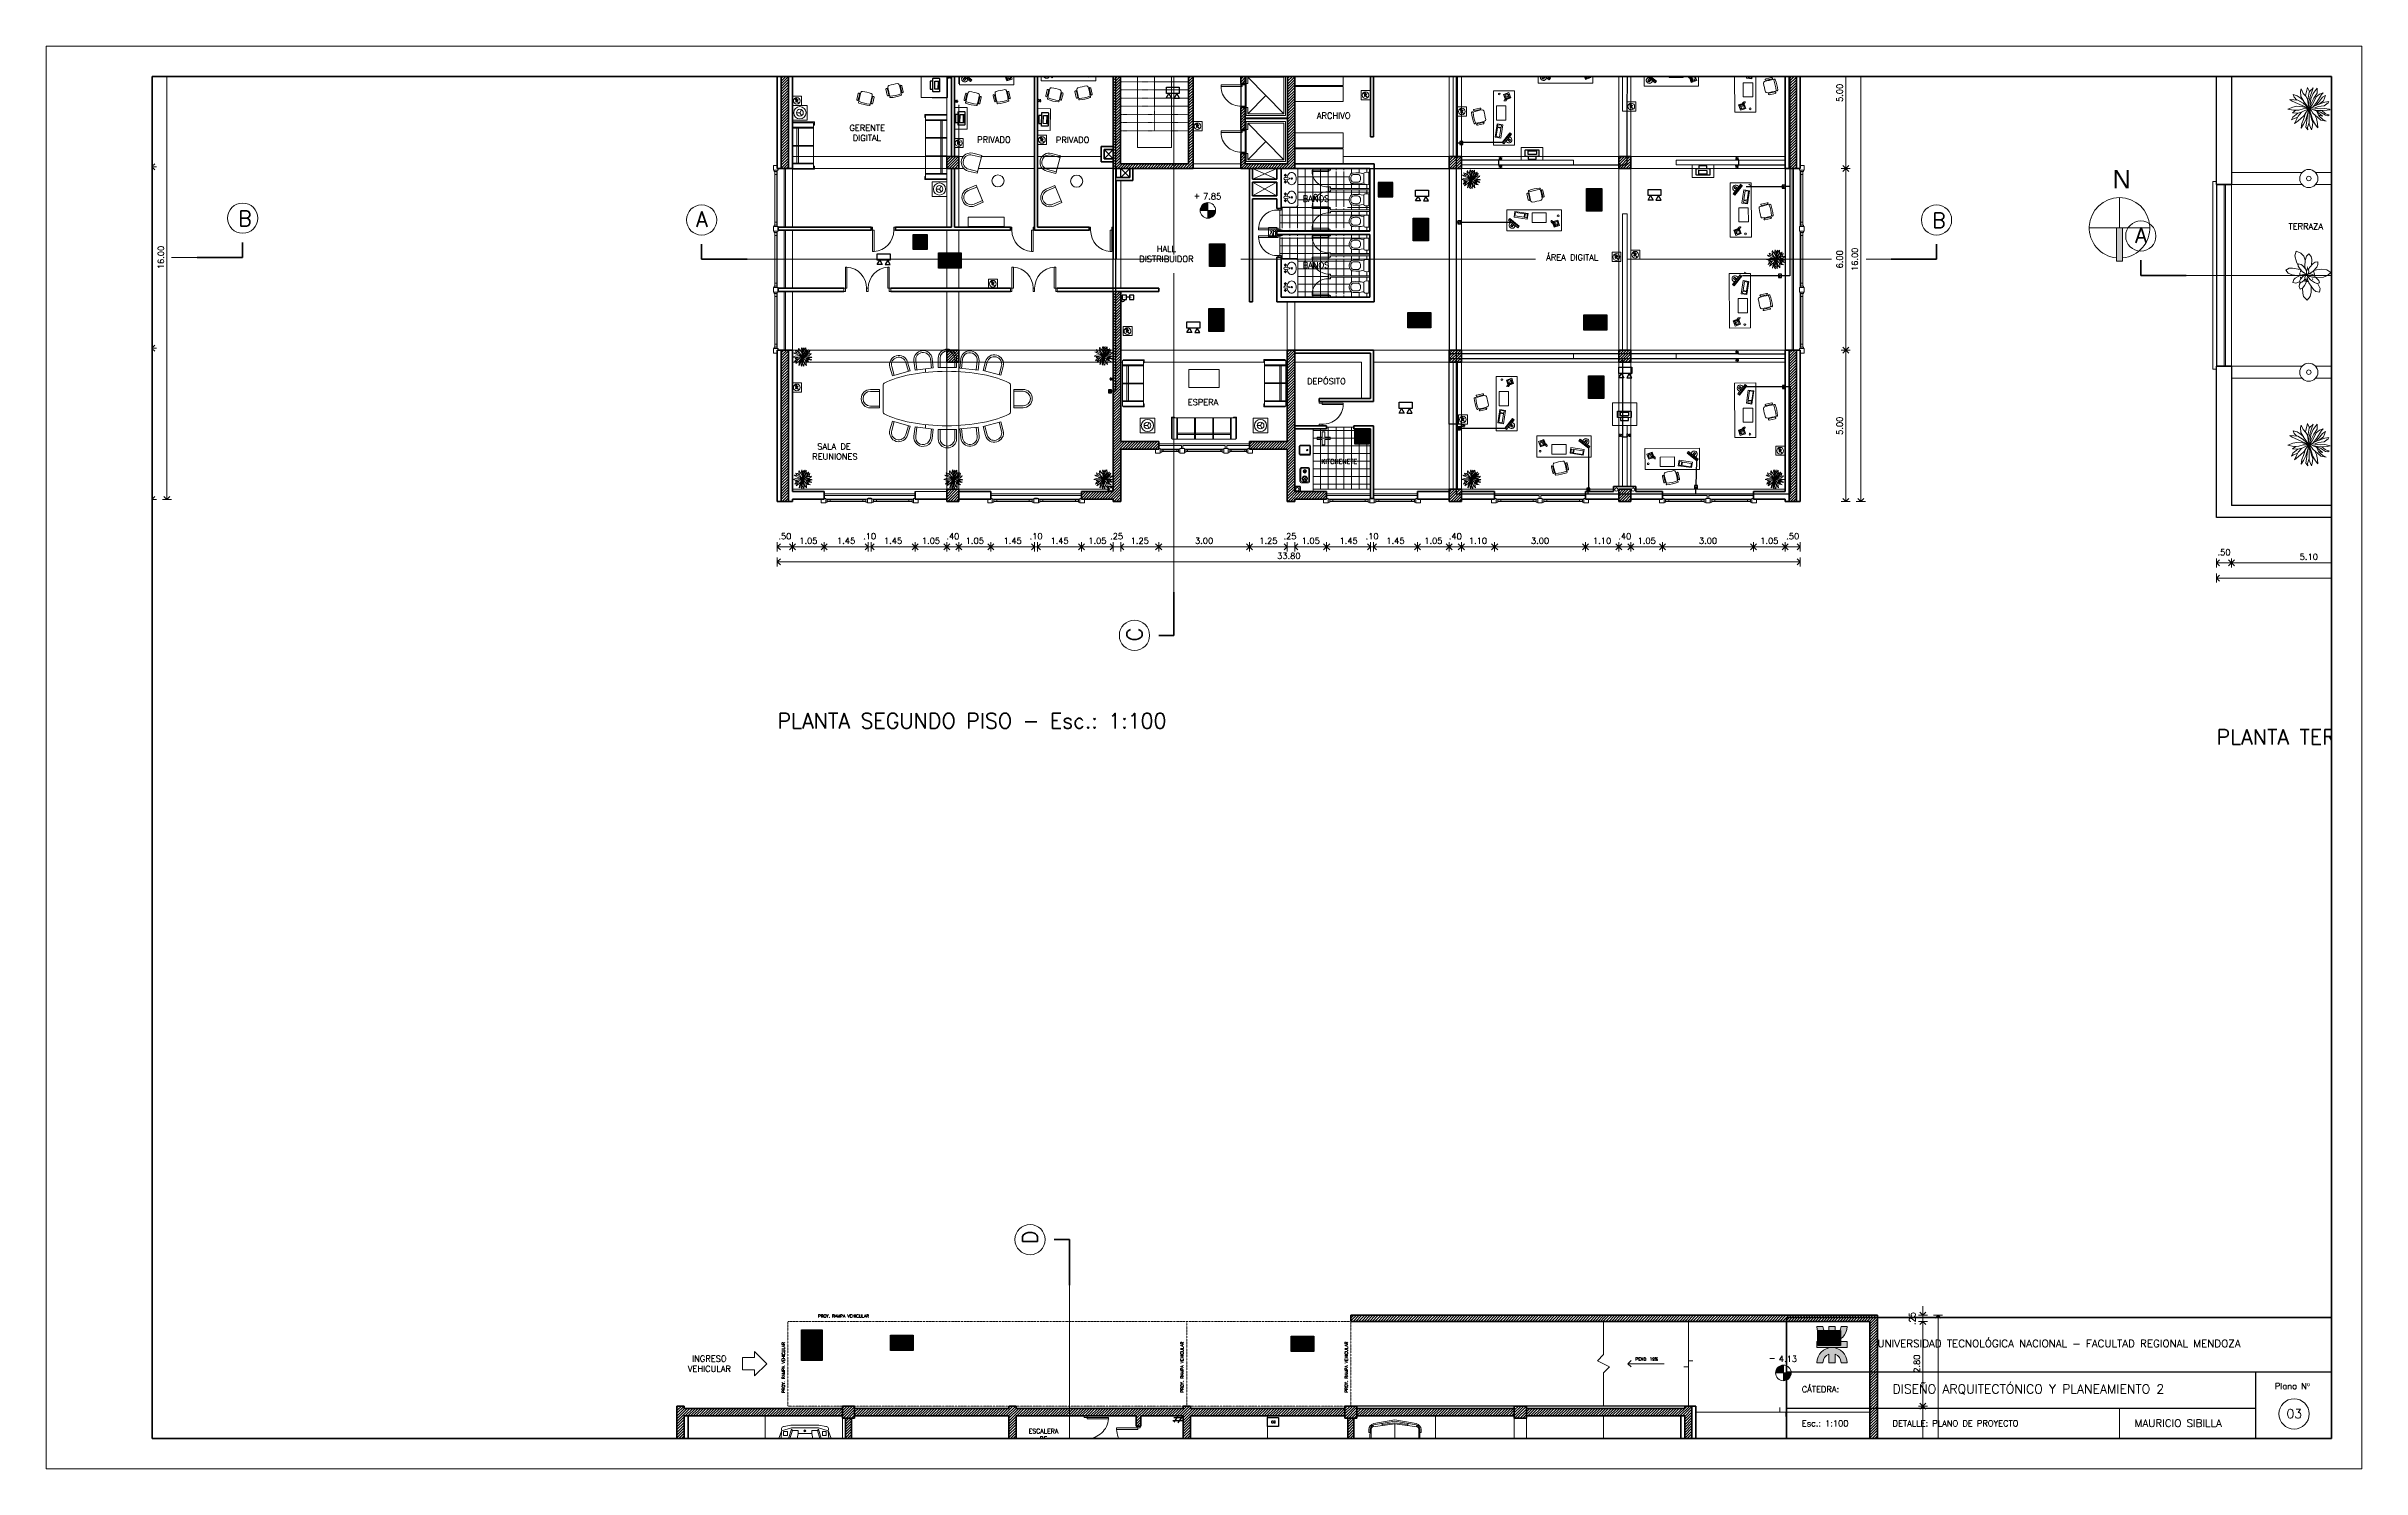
# Paper-space layout '3' of a CAD drawing. Extents: x -5 to 760, y 4 to 474.
# The model-space entities are those that its viewports show. They can reach past a viewport. Long polylines and large blocks are cut down to what shows.
import ezdxf

# ---------------------------------------------------------------- set-up
doc = ezdxf.new("R2010")
doc.units = 0
doc.header["$LTSCALE"] = 0.5
for name, pattern in [('ACAD_ISO03W100', [30, 12, -18]), ('CENTER', [50.8, 31.75, -6.35, 6.35, -6.35]), ('TRAZOS2', [0.375, 0.25, -0.125])]:
    doc.linetypes.add(name, pattern=pattern)
doc.layers.get('0').update_dxf_attribs({"linetype": 'CONTINUOUS'})
doc.layers.get('Defpoints').update_dxf_attribs({"linetype": 'CONTINUOUS'})
for name, color, linetype in [('1-ALARMA', 1, 'CONTINUOUS'), ('BRIGADAS', 8, 'TRAZOS2'), ('Cableado', 100, 'CONTINUOUS'), ('CIRCUITO DE SALIDA', 8, 'CONTINUOUS'), ('Electricidad', 50, 'CONTINUOUS'), ('GCI-LUZ DE EMERG.LUZ ESTROBOSCOPICA', 12, 'CONTINUOUS'), ('MARCO_FONDO_NEGRO', 7, 'CONTINUOUS'), ('SENÑAL_FONDO_AMIARILLO', 51, 'CONTINUOUS'), ('SEÑAL_FONDO_AUXI_NEGRO', 250, 'CONTINUOUS'), ('SEÑAL_FONDO_FIGURAS', 254, 'CONTINUOUS'), ('SEÑAL_FONDO_NEGRO', 7, 'CONTINUOUS'), ('SEÑAL_FONDO_ROJO', 242, 'CONTINUOUS'), ('SEÑAL_FONDO_VERDE', 86, 'CONTINUOUS')]:
    doc.layers.add(name, color=color, linetype=linetype)
for name, color, linetype, lineweight in [('Acotaciones', 9, 'CONTINUOUS', 9), ('Carpintería', 55, 'CONTINUOUS', 20), ('Detalles .05', 243, 'CONTINUOUS', 5), ('Detalles 01', 8, 'CONTINUOUS', 9), ('Equipamiento fijo', 31, 'CONTINUOUS', 13), ('Equipamiento movil', 33, 'CONTINUOUS', 9), ('EQUIPO DE EMERGENCIA', 200, 'CONTINUOUS', 30), ('Muros corte', 7, 'CONTINUOUS', 40), ('Muros vista', 253, 'CONTINUOUS', 25), ('Pisos', 252, 'CONTINUOUS', 18), ('Proyección', 4, 'ACAD_ISO03W100', 18), ('Punta 01', 6, 'CONTINUOUS', 9), ('Punta 015', 64, 'CONTINUOUS', 13), ('Punta 02', 11, 'CONTINUOUS', 20), ('Punta 025', 191, 'CONTINUOUS', 25), ('Punta 03', 171, 'CONTINUOUS', 30), ('Punta 05', 52, 'CONTINUOUS', 50), ('Recuadro', 2, 'CONTINUOUS', 50), ('Sist. contra incendio', 1, 'CONTINUOUS', 18), ('Tratamiento pisos', 251, 'CONTINUOUS', 9), ('Vehículos', 155, 'CONTINUOUS', 13), ('Ventana', 5, 'CONTINUOUS', 9), ('Vidrios', 147, 'CONTINUOUS', 13)]:
    doc.layers.add(name, color=color, linetype=linetype, lineweight=lineweight)
doc.layers.get('Ventana').off()
doc.styles.add('franklin gothic medium', font='framd.ttf')
doc.styles.add('ROMANS', font='arial.ttf', dxfattribs={"oblique": 1, "height": 0.075})
doc.styles.add('Texto 1 mm', font='simplex.shx', dxfattribs={"height": 0.1})
doc.styles.add('Texto 1.5 mm', font='simplex.shx', dxfattribs={"height": 0.15})
doc.styles.add('Texto 2 mm', font='simplex.shx', dxfattribs={"height": 0.2})
doc.styles.add('Texto 3 mm', font='simplex.shx', dxfattribs={"height": 0.3})
doc.styles.add('Texto 5 mm', font='simplex.shx', dxfattribs={"height": 0.5})
doc.dimstyles.new('Primera línea', dxfattribs={"dimscale": 0, "dimtxt": 0.2, "dimasz": 0.2, "dimexe": 0.15, "dimexo": 0, "dimgap": 0.1, "dimtad": 1, "dimzin": 4, "dimdsep": 46, "dimtxsty": 'Texto 2 mm', "dimblk": 'OPEN90', "dimcen": 2.5, "dimclrd": 256, "dimclre": 256, "dimclrt": 256, "dimadec": 0, "dimazin": 0, "dimtfac": 1, "dimtmove": 2, "dimatfit": 3, "dimldrblk": 'OPEN90', "dimfxl": 1, "dimtolj": 1, "dimtzin": 0, "dimlwd": -1, "dimlwe": -1, "dimarcsym": 0})
doc.dimstyles.new('Segunda línea', dxfattribs={"dimscale": 0, "dimtxt": 0.2, "dimasz": 0.2, "dimexe": 0.15, "dimexo": 0.5, "dimgap": 0.1, "dimtad": 1, "dimzin": 4, "dimdsep": 46, "dimtxsty": 'Texto 2 mm', "dimblk": 'OPEN90', "dimcen": 2.5, "dimclrd": 256, "dimclre": 256, "dimclrt": 256, "dimadec": 0, "dimazin": 0, "dimtfac": 1, "dimtmove": 2, "dimatfit": 3, "dimldrblk": 'OPEN90', "dimfxl": 1, "dimtolj": 1, "dimtzin": 0, "dimlwd": -1, "dimlwe": -1, "dimarcsym": 0})
pattern_1 = [(45, (62.21442, 16.503325), (-0.0449012806, 0.0449012806), [])]
pattern_2 = [(0, (63.33464, 13.46995), (0, 0.254), []), (90, (63.33464, 13.46995), (-0.254, 2e-17), [])]
pattern_3 = [(45, (132.33464, 59.39495), (-0.0449012806, 0.0449012806), [])]
pattern_4 = [(45, (132.33464, 13.46995), (-0.0449012806, 0.0449012806), [])]
pattern_5 = [(45, (2.53464, 13.46995), (-0.0449012806, 0.0449012806), [])]

psp = doc.layouts.new('3')

# ---------------------------------------------------------------- texts
at = {"layer": 'Punta 02', "attachment_point": 1, "style": 'Texto 3 mm'}
for s, insert, char_height, width in [('CÁTEDRA:', (574.73, 31.07), 2, 15.2679), ('Plano Nº', (731.02, 32.15), 2, 13.0753), ('Esc.: 1:100', (574.74, 19.81), 2, 17.4469), ('DETALLE: PLANO DE PROYECTO', (604.74, 19.81), 2, 51.9449), ('MAURICIO SIBILLA', (684.72, 20.13), 2.5, 34.5258)]:
    psp.add_mtext(s, dxfattribs=dict(at, insert=insert, char_height=char_height, width=width))
at = {"layer": 'Punta 025', "insert": (599.73, 46.45), "char_height": 2.5, "width": 184.2665, "attachment_point": 1, "style": 'Texto 3 mm'}
psp.add_mtext('UNIVERSIDAD TECNOLÓGICA NACIONAL - FACULTAD REGIONAL MENDOZA', dxfattribs=at)
at = {"layer": 'Punta 03', "char_height": 3, "attachment_point": 1, "style": 'Texto 3 mm'}
for s, insert, width in [('DISEÑO ARQUITECTÓNICO Y PLANEAMIENTO 2', (604.74, 31.68), 173.5997), ('03', (734.88, 23.52), 3.8684)]:
    psp.add_mtext(s, dxfattribs=dict(at, insert=insert, width=width))
at = {"layer": 'Punta 05', "insert": (677.4, 432.92), "char_height": 6, "width": 13.0753, "attachment_point": 1, "style": 'Texto 3 mm'}
psp.add_mtext('{\\fArial|b0|i0|c0|p34;N}', dxfattribs=at)

msp = doc.modelspace()

# ---------------------------------------------------------------- texts
at = {"layer": '1-ALARMA', "ltscale": 0.2, "style": 'ROMANS'}
for p in [(1167.811, 132.393), (1168.045, 132.393)]:
    msp.add_text('F', height=0.064, dxfattribs=at).set_placement(p)
at = {"layer": 'Acotaciones', "char_height": 0.2, "attachment_point": 5, "style": 'Texto 2 mm'}
for s, insert in [('\\A1;.50', (1156.63, 124.525)), ('\\A1;.10', (1159.43, 124.525)), ('\\A1;.40', (1162.18, 124.524)), ('\\A1;.10', (1164.93, 124.525)), ('.25', (1167.591, 124.525)), ('.25', (1173.318, 124.525)), ('\\A1;.10', (1176.03, 124.525)), ('\\A1;.40', (1178.78, 124.524)), ('\\A1;.40', (1184.38, 124.524)), ('\\A1;.50', (1189.93, 124.525)), ('\\A1;.50', (1204.179, 123.995))]:
    msp.add_mtext(s, dxfattribs=dict(at, insert=insert))
at = {"layer": 'Acotaciones', "insert": (1193.88, 98.675), "char_height": 0.2, "attachment_point": 5, "rotation": 90, "style": 'Texto 2 mm'}
msp.add_mtext('\\A1;.25', dxfattribs=at)
at = {"layer": 'Cableado', "char_height": 0.0253, "attachment_point": 1, "style": 'Texto 5 mm'}
for insert, rotation in [((1178.905, 139.758), 90), ((1178.962, 137.491), 90), ((1189.614, 136.051), 90), ((1178.897, 134.876), 90), ((1189.493, 133.105), 90), ((1167.385, 129.336), 270), ((1189.619, 129.437), 90), ((1178.889, 128.069), 90), ((1183.201, 126.05), 180), ((1186.76, 126.136), 180)]:
    msp.add_mtext_dynamic_manual_height_columns('RS', width=19.34546, gutter_width=2.5, heights=[0], dxfattribs=dict(at, insert=insert, rotation=rotation))
at = {"layer": 'Electricidad', "attachment_point": 1, "style": 'Texto 5 mm'}
for s, insert, char_height in [('T1', (1172.168, 139.917), 0.0202), ('T2', (1172.255, 139.918), 0.0202), ('T3', (1172.341, 139.916), 0.0202), ('T4', (1172.438, 139.916), 0.0202), ('GB', (1172.696, 95.295), 0.0807)]:
    msp.add_mtext_dynamic_manual_height_columns(s, width=19.34546, gutter_width=2.5, heights=[0], dxfattribs=dict(at, insert=insert, char_height=char_height))
at = {"layer": 'Punta 01', "char_height": 0.1, "attachment_point": 1, "style": 'Texto 1 mm'}
for s, insert, width in [('PROY. RAMPA VEHICULAR', (1157.728, 98.808), 1.94432), ('PEND. 19%', (1184.732, 97.384), 0.8276)]:
    msp.add_mtext(s, dxfattribs=dict(at, insert=insert, width=width))
at = {"layer": 'Punta 01', "char_height": 0.1, "width": 1.94432, "attachment_point": 1, "rotation": 90, "style": 'Texto 1 mm'}
for insert in [(1156.532, 96.212), (1169.703, 96.228), (1175.128, 96.228)]:
    msp.add_mtext('PROY. RAMPA VEHICULAR', dxfattribs=dict(at, insert=insert))
at = {"layer": 'Punta 015', "linetype": 'Continuous', "char_height": 0.2, "attachment_point": 5, "style": 'Texto 2 mm'}
for s, insert in [('7.85', (1170.747, 135.757)), ('4.13', (1189.771, 97.341))]:
    msp.add_mtext(s, dxfattribs=dict(at, insert=insert))
at = {"layer": 'Punta 015', "char_height": 0.15, "style": 'Texto 1.5 mm'}
for s, insert, width, attachment_point in [('KITCHENETE', (1174.358, 126.917), 1.38855, 7), ('ESCALERA DE SERVICIO', (1165.173, 95.03), 1.23789, 2)]:
    msp.add_mtext(s, dxfattribs=dict(at, insert=insert, width=width, attachment_point=attachment_point))
at = {"layer": 'Punta 02', "char_height": 0.2, "style": 'Texto 2 mm'}
for s, insert, width, attachment_point in [('ARCHIVO', (1174.206, 138.322), 1.29857, 7), ('\\pi0.0013812;GERENTE \\P\\pi0.11091;DIGITAL', (1158.761, 137.586), 1.26943, 7), ('PRIVADO', (1162.984, 137.528), 1.26943, 7), ('PRIVADO', (1165.584, 137.521), 1.26943, 7), ('BAÑOS', (1173.737, 135.779), 1.0557, 1), ('TERRAZA', (1206.31, 134.863), 1.34704, 1), ('HALL\\PDISTRIBUIDOR', (1169.235, 134.12), 2.1374, 2), ('ÁREA DIGITAL', (1182.644, 133.838), 3.4472, 2), ('BAÑOS', (1173.737, 133.582), 1.0557, 1), ('DEPÓSITO', (1173.884, 129.546), 1.41809, 7), ('ESPERA', (1169.939, 129.055), 1.0557, 1), ('\\pi0.18685;SALA DE \\P\\pi0.020182;REUNIONES', (1157.513, 127.591), 1.64989, 1), ('INGRESO\\PVEHICULAR', (1154.134, 97.449), 1.4466, 2)]:
    msp.add_mtext(s, dxfattribs=dict(at, insert=insert, width=width, attachment_point=attachment_point))
at = {"layer": 'Punta 05', "char_height": 0.5, "attachment_point": 1, "style": 'Texto 5 mm'}
for s, insert, width in [('B', (1138.566, 135.274), 0.3999), ('A', (1153.695, 135.252), 0.39986), ('B', (1194.533, 135.214), 0.3999), ('A', (1201.243, 134.721), 0.39986), ('PLANTA SEGUNDO PISO - Esc.: 1:100', (1156.383, 118.675), 15.12152), ('PLANTA TERCER PISO - Esc.: 1:100', (1203.93, 118.144), 14.40563)]:
    msp.add_mtext(s, dxfattribs=dict(at, insert=insert, width=width))
at = {"layer": 'Punta 05', "char_height": 0.5, "width": 0.3999, "attachment_point": 7, "rotation": 90, "style": 'Texto 5 mm'}
for s, insert in [('C', (1168.431, 121.053)), ('D', (1164.981, 101.134))]:
    msp.add_mtext(s, dxfattribs=dict(at, insert=insert))

# ---------------------------------------------------------------- blocks, each defined once
blk = doc.blocks.new('A$C0C570FE1')
for p, q in [((0.125, 1.558), (0, 0.861)), ((0.167, 1.56), (0.044, 0.861)), ((0.225, 1.592), (0.136, 0.861)), ((0.171, 1.581), (0.224, 1.581)), ((1.446, 1.701), (0.312, 1.684)), ((0.321, 1.653), (0.321, 1.684)), ((0.321, 1.653), (3.268, 1.653)), ((0.416, 1.722), (0.324, 1.723)), ((0.416, 1.685), (0.416, 1.722)), ((1.398, 1.653), (1.764, 1.474)), ((3.11, 1.701), (1.446, 1.701)), ((1.446, 1.701), (1.446, 1.653)), ((1.446, 1.653), (1.776, 1.501)), ((1.744, 1.435), (1.481, 1.562)), ((2.293, 1.653), (2.293, 1.485)), ((2.333, 1.701), (2.333, 1.485)), ((2.373, 1.653), (2.373, 1.485)), ((2.953, 1.485), (2.953, 1.653)), ((3.049, 1.51), (3.268, 1.629)), ((4.234, 1.679), (3.11, 1.701)), ((3.268, 1.677), (3.11, 1.701)), ((3.208, 1.468), (3.668, 1.653)), ((3.245, 1.418), (3.577, 1.554)), ((3.268, 1.629), (3.268, 1.677)), ((3.668, 1.653), (4.23, 1.644)), ((3.993, 1.717), (3.993, 1.684)), ((4.262, 1.714), (3.993, 1.717)), ((4.23, 1.644), (4.23, 1.679)), ((4.23, 1.644), (4.272, 0.861)), ((4.313, 1.603), (4.355, 0.861)), ((4.395, 0.861), (4.353, 1.62)), ((0.125, 0.165), (0, 0.861)), ((0.167, 0.163), (0.044, 0.861)), ((0.152, 1.283), (0.093, 0.861)), ((0.152, 0.439), (0.093, 0.861)), ((0.119, 1.285), (0.188, 1.285)), ((0.136, 0.861), (1.224, 0.861)), ((0.225, 0.131), (0.136, 0.861)), ((1.75, 0.861), (1.773, 1.388)), ((1.75, 0.861), (1.773, 0.335)), ((1.852, 1.453), (3.134, 1.453)), ((1.855, 1.485), (2.953, 1.485)), ((3.236, 0.861), (3.214, 1.37)), ((3.236, 0.861), (3.214, 0.353)), ((4.23, 0.079), (4.272, 0.861)), ((4.313, 0.12), (4.355, 0.861)), ((4.395, 0.861), (4.353, 0.103)), ((0.119, 0.438), (0.188, 0.438)), ((0.171, 0.142), (0.224, 0.142)), ((1.446, 0.022), (0.312, 0.039)), ((0.321, 0.07), (3.268, 0.07)), ((0.321, 0.07), (0.321, 0.039)), ((0.416, 0.001), (0.324, 0)), ((0.416, 0.038), (0.416, 0.001)), ((1.398, 0.07), (1.764, 0.249)), ((1.446, 0.07), (1.776, 0.221)), ((1.446, 0.022), (1.446, 0.07)), ((3.11, 0.022), (1.446, 0.022)), ((1.744, 0.287), (1.481, 0.161)), ((1.852, 0.27), (3.134, 0.27)), ((1.855, 0.238), (2.953, 0.238)), ((2.293, 0.07), (2.293, 0.238)), ((2.333, 0.022), (2.333, 0.238)), ((2.373, 0.07), (2.373, 0.238)), ((2.953, 0.238), (2.953, 0.07)), ((3.049, 0.213), (3.268, 0.094)), ((3.268, 0.046), (3.11, 0.022)), ((4.234, 0.044), (3.11, 0.022)), ((3.208, 0.255), (3.668, 0.07)), ((3.245, 0.304), (3.577, 0.169)), ((3.268, 0.094), (3.268, 0.046)), ((3.668, 0.07), (4.23, 0.079)), ((3.993, 0.005), (3.993, 0.039)), ((4.262, 0.008), (3.993, 0.005)), ((4.23, 0.079), (4.23, 0.044))]:
    blk.add_line(p, q)
for centre, radius, start, end in [((0.322, 1.523), 0.2, 89.60593, 169.7934), ((0.315, 1.534), 0.15, 90.87718, 169.99925), ((0.321, 1.553), 0.1, 90, 173.02404), ((7.846, -0.184), 6.705, 164.09549, 171.02763), ((7.876, -0.089), 6.664, 165.93758, 171.80193), ((1.459, 1.516), 0.05, 64.42359, 163.80088), ((3.596, 1.508), 0.05, 13.14881, 112.18111), ((-2.714, 0.453), 6.494, 3.60625, 10.65007), ((4.233, 1.599), 0.08, 3.21912, 89.32446), ((4.253, 1.615), 0.1, 3.16078, 84.56125), ((7.846, 1.907), 6.705, 188.97237, 195.90451), ((7.876, 1.812), 6.664, 188.19807, 194.06242), ((1.723, 1.39), 0.05, 357.54777, 64.42359), ((1.852, 1.653), 0.2, 243.86939, 270), ((1.855, 1.685), 0.2, 246.78611, 270), ((2.953, 1.685), 0.2, 270, 298.62822), ((3.134, 1.653), 0.2, 270, 291.97522), ((3.264, 1.372), 0.05, 112.18111, 182.52426), ((-2.765, 0.542), 6.484, 2.82743, 8.67018), ((-2.765, 1.181), 6.484, 351.32982, 357.17257), ((-2.714, 1.27), 6.494, 349.34993, 356.39375), ((0.322, 0.2), 0.2, 190.2066, 270.39407), ((0.315, 0.189), 0.15, 190.00075, 269.12282), ((0.321, 0.17), 0.1, 186.97596, 270), ((1.459, 0.206), 0.05, 196.19912, 295.57641), ((1.723, 0.332), 0.05, 295.57641, 2.45223), ((1.852, 0.07), 0.2, 90, 116.13061), ((1.855, 0.038), 0.2, 90, 113.21389), ((2.953, 0.038), 0.2, 61.37178, 90), ((3.134, 0.07), 0.2, 68.02478, 90), ((3.264, 0.351), 0.05, 177.47574, 247.81889), ((3.596, 0.215), 0.05, 247.81889, 346.85119), ((4.233, 0.124), 0.08, 270.67554, 356.78088), ((4.253, 0.108), 0.1, 275.43875, 356.83922)]:
    blk.add_arc(centre, radius, start, end)
blk = doc.blocks.new('A$C30F00F99')
for p, q in [((0.065, 1.448), (0.065, 3.9)), ((1.704, 3.95), (0.115, 3.95)), ((1.754, 1.448), (1.754, 3.9)), ((0.093, 3.668), (0.093, 1.807)), ((1.626, 3.768), (0.193, 3.768)), ((1.726, 3.668), (1.726, 1.807)), ((0.122, 1.736), (0.054, 1.395)), ((0.198, 1.707), (0.152, 1.458)), ((1.626, 1.707), (0.193, 1.707)), ((1.621, 1.707), (1.667, 1.458)), ((1.697, 1.736), (1.765, 1.395)), ((1.765, 1.395), (0.056, 1.399)), ((0.495, 0.168), (0.152, 1.323)), ((1.647, 1.435), (0.172, 1.435)), ((1.144, 1.274), (0.676, 1.274)), ((0.676, 1.274), (0.676, 1.166)), ((0.676, 1.166), (1.144, 1.166)), ((1.134, 0.274), (1.367, 1.319)), ((1.144, 1.166), (1.144, 1.274)), ((1.326, 0.168), (1.669, 1.323)), ((1.72, 1.313), (1.36, 0.134)), ((0.33, 0.336), (0.205, 0.336)), ((0.205, 0.336), (0.205, 0.209)), ((0.205, 0.209), (0.33, 0.209)), ((0.33, 0.209), (0.33, 0.336)), ((1.134, 0.274), (0.687, 0.274)), ((0.915, 0.184), (0.885, 0.206)), ((0.915, 0.184), (0.944, 0.206)), ((0.915, 0.148), (0.915, 0.184)), ((1.134, 0.168), (1.134, 0.274)), ((1.326, 0.168), (1.134, 0.168)), ((1.36, 0.134), (1.326, 0.168)), ((1.489, 0.209), (1.489, 0.336)), ((1.489, 0.336), (1.614, 0.336)), ((1.614, 0.209), (1.489, 0.209)), ((1.614, 0.336), (1.614, 0.209))]:
    blk.add_line(p, q)
for points in [[(0, 3.918), (0, 2.454), (0.044, 2.417), (0.023, 2.383), (0.023, 2.211), (0.06, 2.172), (0.031, 2.135), (0.031, 1.436), (0.058, 1.402), (0.043, 1.368), (0.043, 0.425), (0.145, 0.177, 0.590762), (0.221, 0.036), (0.448, 0), (1.372, 0), (1.598, 0.036, 0.590762), (1.675, 0.177), (1.776, 0.425), (1.776, 1.368), (1.762, 1.402), (1.789, 1.436), (1.789, 2.135), (1.76, 2.172), (1.796, 2.211), (1.796, 2.383), (1.775, 2.417), (1.819, 2.454), (1.819, 3.918, 0.468554), (1.737, 4.009), (0.082, 4.009, 0.468554)], [(0.387, 3.906, -0.414214), (0.407, 3.926), (0.83, 3.926, -0.414214), (0.85, 3.906), (0.85, 3.823, -0.414214), (0.83, 3.803), (0.407, 3.803, -0.414214), (0.387, 3.823)], [(1.432, 3.906, 0.414214), (1.412, 3.926), (0.99, 3.926, 0.414214), (0.97, 3.906), (0.97, 3.823, 0.414214), (0.99, 3.803), (1.412, 3.803, 0.414214), (1.432, 3.823)], [(0.645, 1.295), (0.841, 1.295), (0.98, 1.295), (1.176, 1.295, -0.515671), (1.195, 1.269), (1.157, 1.159, -0.319548), (1.138, 1.145), (0.962, 1.145), (0.859, 1.145), (0.683, 1.145, -0.319548), (0.664, 1.159), (0.626, 1.269, -0.515671)]]:
    blk.add_lwpolyline(points, format="xyb", close=True)
for points in [[(1.485, 3.768), (1.485, 3.95)], [(1.695, 3.74), (1.754, 3.855)], [(1.754, 3.688), (1.754, 3.756), (1.723, 3.692)], [(1.754, 2.412), (1.775, 2.417)], [(0.064, 1.395), (0.141, 0.189), (0.461, 0.086)], [(0.101, 1.313), (0.461, 0.134), (0.495, 0.168), (0.687, 0.168), (0.687, 0.274), (0.454, 1.319)], [(1.72, 1.313), (0.101, 1.313)], [(1.757, 1.395), (1.68, 0.189), (1.36, 0.086)], [(1.36, 0.086), (0.461, 0.086)]]:
    blk.add_lwpolyline(points)
blk.add_lwpolyline([(1.72, 1.313, 0.103517), (0.101, 1.313, -1.887166)], format="xyb")
blk.add_circle((0.915, 0.184), 0.0367)
for centre, radius, start, end in [((0.115, 3.9), 0.05, 90, 180), ((1.704, 3.9), 0.05, 0, 90), ((0.193, 3.668), 0.1, 90, 180), ((1.626, 3.668), 0.1, 0, 90), ((0.193, 1.807), 0.1, 180, 270), ((1.626, 1.807), 0.1, 270, 0), ((0.172, 1.455), 0.02, 169.5085, 270), ((1.647, 1.455), 0.02, 270, 10.4915)]:
    blk.add_arc(centre, radius, start, end)
blk = doc.blocks.new('_Open90')
at = {"color": 0, "linetype": 'ByBlock', "lineweight": -2}
for p, q in [((0, 0), (-1, 0)), ((-0.5, 0.5), (0, 0)), ((0, 0), (-0.5, -0.5))]:
    blk.add_line(p, q, dxfattribs=at)
blk = doc.blocks.new('*D232')
at = {"layer": 'Acotaciones', "transparency": 16777216}
for p, q in [((1194.08, 95.783), (1194.38, 95.783)), ((1194.23, 90.983), (1194.23, 95.583)), ((1194.08, 90.783), (1194.38, 90.783))]:
    blk.add_line(p, q, dxfattribs=at)
at = {"layer": 'Defpoints', "color": 0, "transparency": 16777216}
for p in [(1194.08, 95.783), (1194.23, 95.783), (1194.08, 90.783)]:
    blk.add_point(p, dxfattribs=at)
at = {"layer": 'Acotaciones', "transparency": 16777216, "xscale": 0.2, "yscale": 0.2, "zscale": 0.2}
for p, rotation in [((1194.23, 95.783), 90), ((1194.23, 90.783), 270)]:
    blk.add_blockref('_Open90', p, dxfattribs=dict(at, rotation=rotation))
at = {"layer": 'Acotaciones', "transparency": 16777216, "insert": (1194.03, 93.283), "char_height": 0.2, "attachment_point": 5, "rotation": 90, "style": 'Texto 2 mm'}
blk.add_mtext('\\A1;5.00', dxfattribs=at)
blk = doc.blocks.new('*D233')
at = {"layer": 'Acotaciones', "transparency": 16777216}
for p, q in [((1194.08, 98.583), (1194.38, 98.583)), ((1194.23, 95.983), (1194.23, 98.383)), ((1194.08, 95.783), (1194.38, 95.783))]:
    blk.add_line(p, q, dxfattribs=at)
at = {"layer": 'Defpoints', "color": 0, "transparency": 16777216}
for p in [(1194.08, 98.583), (1194.23, 98.583), (1194.08, 95.783)]:
    blk.add_point(p, dxfattribs=at)
at = {"layer": 'Acotaciones', "transparency": 16777216, "xscale": 0.2, "yscale": 0.2, "zscale": 0.2}
for p, rotation in [((1194.23, 98.583), 90), ((1194.23, 95.783), 270)]:
    blk.add_blockref('_Open90', p, dxfattribs=dict(at, rotation=rotation))
at = {"layer": 'Acotaciones', "transparency": 16777216, "insert": (1194.03, 97.183), "char_height": 0.2, "attachment_point": 5, "rotation": 90, "style": 'Texto 2 mm'}
blk.add_mtext('\\A1;2.80', dxfattribs=at)
blk = doc.blocks.new('*D234')
at = {"layer": 'Acotaciones', "transparency": 16777216}
for p, q in [((1194.58, 98.783), (1194.88, 98.783)), ((1194.73, 98.583), (1194.73, 80.058)), ((1194.58, 79.858), (1194.88, 79.858))]:
    blk.add_line(p, q, dxfattribs=at)
at = {"layer": 'Defpoints', "color": 0, "transparency": 16777216}
for p in [(1194.08, 98.783), (1194.08, 79.858), (1194.73, 79.858)]:
    blk.add_point(p, dxfattribs=at)
at = {"layer": 'Acotaciones', "transparency": 16777216, "xscale": 0.2, "yscale": 0.2, "zscale": 0.2}
for p, rotation in [((1194.73, 98.783), 90), ((1194.73, 79.858), 270)]:
    blk.add_blockref('_Open90', p, dxfattribs=dict(at, rotation=rotation))
at = {"layer": 'Acotaciones', "transparency": 16777216, "insert": (1194.53, 89.321), "char_height": 0.2, "attachment_point": 5, "rotation": 90, "style": 'Texto 2 mm'}
blk.add_mtext('\\A1;18.93', dxfattribs=at)
blk = doc.blocks.new('Plant1')
for p, q in [((-15.4, 2.3), (-18.1, 0)), ((-12.6, 3.2), (-15.4, 2.3)), ((-10.2, 7.8), (-12.6, 7.2)), ((-12.6, 7.2), (-11.8, 4.9)), ((-9.7, 3.1), (-12.6, 3.2)), ((-11.8, 4.9), (-9.4, 2.9)), ((-8, 7.4), (-10.2, 7.8)), ((-9.4, 2.9), (-5.9, 0.9)), ((-4.4, 5.4), (-8, 7.4)), ((-3.9, 0.6), (-7.1, -0.2)), ((-5.9, 0.9), (-4.3, 0.5)), ((-4.9, 10.5), (-5.5, 8.7)), ((-5.5, 8.7), (-5.1, 7.2)), ((-5.1, 7.2), (-3.7, 3.6)), ((-3.1, 9.8), (-4.9, 10.5)), ((-2.1, 0.5), (-3.9, 0.6)), ((-2.5, 2.2), (-3.8, 2.1)), ((-3.8, 2.1), (-2.9, 1.2)), ((-3.7, 3.6), (-2.6, 2.2)), ((-1.6, 8.3), (-3.1, 9.8)), ((-2.9, 1.2), (-1.3, 0)), ((-1.3, 2), (-2.5, 2.2)), ((-1.9, 0.5), (-2.1, 0.5)), ((-0.2, 4.9), (-1.6, 8.3)), ((-0.4, 1.3), (-1.3, 2)), ((-0.6, -0.1), (-0.2, 0)), ((-0.2, 7.3), (-0.4, 5.4)), ((-0.1, 0.8), (-0.4, 1.3)), ((1.2, 11), (-0.2, 7.3)), ((0.2, 2.7), (-0.2, 4.9)), ((-0.2, 0), (-0.1, 0.1)), ((-0.1, 0.7), (0.1, 0.8)), ((-0.1, 0.2), (-0.1, 0.8)), ((-0.1, 0.1), (-0.1, 0.2)), ((0.1, 0.8), (0.2, 2.7)), ((0.3, 1.3), (0.1, 0.4)), ((0.1, 0.4), (0.2, 0.2)), ((0.2, 0.2), (0.4, 0.2)), ((0.7, 2.3), (0.3, 1.3)), ((0.4, 0.2), (1.2, 0.4)), ((0.5, 0.2), (0.7, 0)), ((1.6, 3.3), (0.7, 2.3)), ((0.7, 0), (2.4, 0)), ((2.9, 14), (1.2, 11)), ((1.2, 0.4), (2.2, 1.1)), ((2.7, 4.3), (1.6, 3.3)), ((2.2, 1.1), (3.4, 2.6)), ((2.4, 0), (4.4, 0.5)), ((3.8, 4.5), (2.7, 4.3)), ((5.8, 15.7), (2.9, 14)), ((3.4, 2.6), (3.8, 3.4)), ((3.8, 3.4), (4.8, 4.9)), ((3.8, 3.4), (3.8, 4.5)), ((4.4, 0.5), (7.5, 2.2)), ((7.5, 5.7), (4.6, 4.6)), ((4.8, 4.9), (6.7, 9.7)), ((6.8, 12.6), (5.8, 15.7)), ((6.7, 9.7), (6.8, 12.6)), ((9.2, 5.3), (7.5, 5.7)), ((7.5, 2.2), (8.7, 3.6)), ((8.7, 3.6), (9.2, 5.3)), ((8.8, 3.9), (9.8, 4.1)), ((9.8, 4.1), (12.9, 4.1)), ((13.5, 0.5), (11.7, -0.5)), ((12.9, 4.1), (15.2, 2.7)), ((15.2, 2.7), (13.5, 0.5)), ((-18.1, 0), (-15.4, -2.3)), ((-15.4, -2.3), (-11.2, -3)), ((-11.2, -3), (-8.4, -3)), ((-8.2, -0.9), (-9.4, -2.5)), ((-9.4, -2.5), (-7.9, -3.3)), ((-8.4, -7.5), (-9.2, -9.7)), ((-9.2, -9.7), (-8.9, -12.4)), ((-8.9, -12.4), (-6.3, -11.8)), ((-5.2, -3), (-8.4, -7.5)), ((-7.1, -0.2), (-8.2, -0.9)), ((-7.9, -3.3), (-5.4, -3)), ((-6.3, -11.8), (-4.2, -9.8)), ((-5.4, -3), (-3.4, -2.4)), ((-4.2, -9.8), (-1.4, -5.8)), ((-3.4, -2.4), (-1.6, -1.4)), ((-1.6, -1.4), (-0.5, -0.4)), ((-1.1, -2.4), (-1.5, -4.4)), ((-1.5, -4.4), (-1.1, -8.7)), ((-1.3, 0), (-0.6, -0.1)), ((-0.4, -0.8), (-1.1, -2.4)), ((-1.1, -8.7), (-0.6, -10.1)), ((-0.3, -0.5), (-0.6, -0.5)), ((-0.6, -10.1), (1, -11.6)), ((-0.5, -0.4), (-0.5, -0.1)), ((0.1, -0.6), (-0.4, -0.8)), ((-0.3, -0.8), (-0.3, -0.5)), ((-0.2, -1.8), (-0.1, -0.7)), ((0, -3.2), (-0.2, -1.8)), ((0.1, -0.1), (0, -0.4)), ((0, -0.4), (0.1, -1)), ((1, -5.7), (0, -3.2)), ((0.6, -0.1), (0.1, -0.1)), ((0.1, -1), (0.5, -1.6)), ((0.5, -1.6), (1.4, -2.3)), ((1.5, -0.4), (0.6, -0.1)), ((1.7, -6.5), (1, -5.7)), ((1, -11.6), (2.3, -9.9)), ((1.4, -2.3), (2.6, -2.6)), ((3.1, -1.6), (1.5, -0.4)), ((3.1, -7.1), (1.7, -6.5)), ((3.2, -1.2), (2, -0.8)), ((2.4, -1), (2.2, -0.9)), ((2.3, -2.5), (3, -4)), ((2.4, -7.9), (2.3, -6.8)), ((2.3, -9.9), (2.4, -7.9)), ((4.2, -2.3), (2.4, -1)), ((2.6, -2.6), (3.9, -2.6)), ((3, -4), (3.4, -5.8)), ((3.9, -2.6), (3.1, -1.6)), ((3.4, -5.8), (3.1, -7.1)), ((6, -1.5), (3.2, -1.2)), ((3.2, -6.7), (4, -7.7)), ((4, -7.7), (5.4, -8.6)), ((6.4, -4.9), (4.2, -2.3)), ((5.4, -8.6), (7.5, -8.9)), ((11.7, -0.5), (6, -1.5)), ((7.5, -6.7), (6.4, -4.9)), ((7.5, -8.9), (7.5, -6.7)), ((7.5, -7), (10.7, -8.4)), ((9, -1), (12.6, -2.8)), ((10.7, -8.4), (13.1, -8.8)), ((12.6, -2.8), (15.2, -4.6)), ((13.1, -8.8), (16.6, -7.8)), ((15.2, -4.6), (16.6, -7.8))]:
    blk.add_line(p, q)
for start, end in [(172.4345, 176.9296), (149.2581, 153.7532), (57.1582, 93.2041), (21.2653, 25.7604), (212.1423, 223.5771), (229.8179, 257.6637), (265.2848, 278.7499), (306.6551, 316.418), (323.0282, 344.4965)]:
    blk.add_arc((0, 0), 5.12, start, end)
blk = doc.blocks.new('Treei')
for p, q in [((-4.76, 0.09), (-5.92, -0.48)), ((-5.51, 0.92), (-5.8, 1.09)), ((-5.8, 1.09), (-4.68, 0.77)), ((-5.76, 2.23), (-4.31, 2.25)), ((-4.26, 1.14), (-5.76, 2.23)), ((-5.12, 0.4), (-5.51, 0.92)), ((-4.61, -0.04), (-5.12, 0.4)), ((-4.68, 0.77), (-3.34, 0.26)), ((-3.94, 3.46), (-4.45, 3.93)), ((-4.45, 3.93), (-4.03, 2.89)), ((-4.31, 2.25), (-2.93, 1.32)), ((-2.77, 0.45), (-4.26, 1.14)), ((-4.03, 2.89), (-3.28, 2.03)), ((-3.05, 2.89), (-3.94, 3.46)), ((-2.15, 4.1), (-3.71, 4.62)), ((-3.71, 4.62), (-3.16, 3.73)), ((-3.34, 0.26), (-1.78, -0.09)), ((-3.28, 2.03), (-2.08, 1.39)), ((-3.16, 3.73), (-1.67, 2.62)), ((-1.83, 2.15), (-3.05, 2.89)), ((-2.93, 1.32), (-0.51, 0.11)), ((-0.77, 0.18), (-2.77, 0.45)), ((-1.21, 2.79), (-2.15, 4.1)), ((-2.08, 1.39), (-1.04, 0.82)), ((-1.6, 5.41), (-2.01, 5.58)), ((-2.01, 5.58), (-1.8, 4.47)), ((-0.51, 1.14), (-1.83, 2.15)), ((-1.8, 4.47), (-1.02, 2.25)), ((-1.67, 2.62), (-0.88, 1.91)), ((-0.75, 4.27), (-1.6, 5.41)), ((-1.04, 0.82), (0.03, -0.03)), ((-1.02, 2.25), (0.03, -0.03)), ((0.03, -0.03), (-0.77, 0.18)), ((-0.56, 2.57), (-0.75, 4.27)), ((-0.11, 1.56), (-0.56, 2.57)), ((-0.17, 1), (0.06, 3.09)), ((0.03, -0.03), (-0.17, 1)), ((0.01, 4.32), (0.22, 5.68)), ((0.06, 3.09), (0.01, 4.32)), ((0.03, -0.03), (0.2, 0.77)), ((2.04, 0.65), (0.03, -0.03)), ((0.7, 0.63), (0.03, -0.03)), ((0.03, -0.03), (2.96, 0.63)), ((1.85, 0.03), (0.03, -0.03)), ((0.2, 0.77), (0.8, 2.18)), ((0.22, 5.68), (0.34, 5.97)), ((0.57, 2.38), (0.31, 1.05)), ((0.34, 5.97), (0.52, 5.11)), ((1.05, 3.19), (0.44, 1.74)), ((0.52, 5.11), (0.61, 3.71)), ((0.61, 3.71), (0.57, 2.38)), ((0.61, 3.58), (1.42, 4.57)), ((1.28, 1.02), (0.7, 0.63)), ((0.8, 2.18), (2.11, 2.72)), ((0.96, 2.25), (2.2, 3.73)), ((1.92, 4.62), (1.05, 3.19)), ((1.99, 1.81), (1.28, 1.02)), ((1.42, 4.57), (1.81, 5.28)), ((1.69, 1.48), (2.82, 2.08)), ((1.81, 5.28), (1.78, 5.7)), ((1.78, 5.7), (2.06, 5.28)), ((3.28, 0.01), (1.85, 0.03)), ((2.06, 5.28), (1.92, 4.62)), ((2.2, 3.73), (1.92, 2.62)), ((2.36, 2.28), (1.99, 1.81)), ((2.73, 0.9), (2.04, 0.65)), ((2.11, 2.72), (3.12, 3.85)), ((3.3, 3.31), (2.36, 2.28)), ((3.51, 1.17), (2.73, 0.9)), ((2.82, 2.08), (4.22, 2.33)), ((2.96, 0.63), (3.97, 1)), ((3.12, 3.85), (3.58, 4.84)), ((4.41, -0.01), (3.28, 0.01)), ((3.58, 4.84), (3.3, 3.31)), ((4.64, 1.81), (3.51, 1.17)), ((3.97, 1), (4.77, 0.95)), ((4.22, 2.33), (5.46, 2.47)), ((5.39, 0.4), (4.41, -0.01)), ((5.46, 2.47), (4.64, 1.81)), ((4.77, 0.95), (5.72, 0.8)), ((6.02, 0.65), (5.39, 0.4)), ((5.72, 0.8), (6.02, 0.65)), ((-5.92, -0.48), (-3.64, -1.03)), ((-4.26, -1.67), (-5.51, -2.28)), ((-5.51, -2.28), (-4.86, -2.48)), ((-4.86, -2.48), (-3.37, -2.31)), ((-2.36, -0.36), (-4.61, -0.04)), ((-3.44, -0.9), (-4.26, -1.67)), ((-3.55, -3.37), (-3.92, -4.48)), ((-3.92, -4.48), (-3.16, -4.25)), ((-3.05, -2.53), (-3.55, -3.37)), ((-2.65, -0.43), (-3.44, -0.9)), ((-3.37, -2.31), (-1.83, -1.37)), ((-3.16, -4.25), (-2.38, -3.46)), ((-2.28, -1.64), (-3.05, -2.53)), ((-1.34, -0.24), (-2.65, -0.43)), ((-2.33, -3.24), (-2.56, -5.44)), ((-2.56, -5.44), (-2.06, -4.77)), ((-1.46, -1.72), (-2.33, -3.24)), ((-2.06, -4.77), (-1.39, -3.32)), ((-1.83, -1.37), (0.03, -0.03)), ((-1.78, -0.09), (-0.95, -0.18)), ((0.03, -0.03), (-1.46, -1.72)), ((-1.39, -3.32), (0.03, -0.03)), ((0.03, -0.03), (-1.34, -0.24)), ((-0.47, -1.76), (-0.63, -3.46)), ((-0.63, -3.46), (-0.35, -4.6)), ((0.03, -0.03), (-0.47, -1.76)), ((-0.35, -4.6), (0.2, -6.03)), ((0.11, -1.72), (0.03, -0.03)), ((0.03, -0.03), (1.07, -2.16)), ((1, -0.83), (0.03, -0.03)), ((3.21, -0.98), (0.03, -0.03)), ((0.45, -2.92), (0.11, -1.72)), ((0.2, -6.03), (0.5, -4.43)), ((0.5, -4.43), (0.45, -2.92)), ((0.5, -3.74), (1.19, -4.72)), ((1.97, -1.44), (1, -0.83)), ((1.3, -3.19), (1.03, -2.11)), ((1.07, -2.16), (2.15, -3.07)), ((1.19, -4.72), (1.28, -3.19)), ((4.06, -0.75), (1.24, -0.39)), ((1.28, -3.19), (2.47, -4.62)), ((1.31, -1.02), (3.1, -1.64)), ((2.93, -2.41), (1.97, -1.44)), ((2.15, -3.07), (3.12, -3.59)), ((2.93, -4.4), (2.43, -3.22)), ((2.47, -4.62), (3.23, -5.02)), ((3.85, -3.54), (2.93, -2.41)), ((3.23, -5.02), (2.93, -4.4)), ((3.1, -1.64), (4.24, -2.04)), ((3.12, -3.59), (4.27, -4.18)), ((4.47, -1.62), (3.21, -0.98)), ((4.27, -4.18), (3.85, -3.54)), ((3.92, 0), (5.37, -0.51)), ((5.3, -0.93), (4.06, -0.75)), ((4.24, -2.04), (5.56, -2.28)), ((5.56, -2.28), (4.47, -1.62)), ((6.02, -0.34), (5.3, -0.93)), ((5.37, -0.51), (6.02, -0.34))]:
    blk.add_line(p, q)
blk = doc.blocks.new('*D279')
at = {"layer": 'Acotaciones', "transparency": 16777216}
for p, q in [((1204.429, 123.794), (1204.429, 123.494)), ((1204.629, 123.644), (1209.329, 123.644)), ((1209.529, 123.794), (1209.529, 123.494))]:
    blk.add_line(p, q, dxfattribs=at)
at = {"layer": 'Defpoints', "color": 0, "transparency": 16777216}
for p in [(1204.429, 123.794), (1209.529, 123.794), (1209.529, 123.644)]:
    blk.add_point(p, dxfattribs=at)
at = {"layer": 'Acotaciones', "transparency": 16777216, "xscale": 0.2, "yscale": 0.2, "zscale": 0.2, "rotation": 180}
blk.add_blockref('_Open90', (1204.429, 123.644), dxfattribs=at)
at = {"layer": 'Acotaciones', "transparency": 16777216, "xscale": 0.2, "yscale": 0.2, "zscale": 0.2}
blk.add_blockref('_Open90', (1209.529, 123.644), dxfattribs=at)
at = {"layer": 'Acotaciones', "transparency": 16777216, "insert": (1206.979, 123.844), "char_height": 0.2, "attachment_point": 5, "style": 'Texto 2 mm'}
blk.add_mtext('\\A1;5.10', dxfattribs=at)
blk = doc.blocks.new('*D296')
at = {"layer": 'Acotaciones', "transparency": 16777216}
for p, q in [((1203.929, 123.294), (1203.929, 122.994)), ((1237.729, 123.294), (1237.729, 122.994)), ((1237.529, 123.144), (1204.129, 123.144))]:
    blk.add_line(p, q, dxfattribs=at)
at = {"layer": 'Defpoints', "color": 0, "transparency": 16777216}
for p in [(1203.929, 123.794), (1237.729, 123.794), (1203.929, 123.144)]:
    blk.add_point(p, dxfattribs=at)
at = {"layer": 'Acotaciones', "transparency": 16777216, "xscale": 0.2, "yscale": 0.2, "zscale": 0.2, "rotation": 180}
blk.add_blockref('_Open90', (1203.929, 123.144), dxfattribs=at)
at = {"layer": 'Acotaciones', "transparency": 16777216, "xscale": 0.2, "yscale": 0.2, "zscale": 0.2}
blk.add_blockref('_Open90', (1237.729, 123.144), dxfattribs=at)
at = {"layer": 'Acotaciones', "transparency": 16777216, "insert": (1220.829, 123.344), "char_height": 0.2, "attachment_point": 5, "style": 'Texto 2 mm'}
blk.add_mtext('\\A1;33.80', dxfattribs=at)
blk = doc.blocks.new('Velador planta')
for q in [(-4.3, 2.5), (4.3, 2.5), (0, -5)]:
    blk.add_line((0, 0), q)
for radius in [9, 5]:
    blk.add_circle((0, 0), radius)
blk = doc.blocks.new('Lavamanos')
at = {"layer": 'Equipamiento movil'}
for p, q in [((-0.118, -0.158), (-0.138, -0.154)), ((-0.118, -0.167), (-0.138, -0.171)), ((-0.114, -0.154), (-0.118, -0.133)), ((-0.114, -0.171), (-0.118, -0.192)), ((-0.105, -0.154), (-0.101, -0.133)), ((-0.105, -0.171), (-0.101, -0.192)), ((-0.101, -0.158), (-0.08, -0.154)), ((-0.101, -0.167), (-0.08, -0.171)), ((-0.015, -0.037), (-0.038, -0.156)), ((0.013, -0.037), (0.036, -0.156)), ((0.102, -0.158), (0.081, -0.154)), ((0.102, -0.167), (0.081, -0.171)), ((0.106, -0.154), (0.102, -0.133)), ((0.106, -0.171), (0.102, -0.192)), ((0.115, -0.154), (0.119, -0.133)), ((0.115, -0.171), (0.119, -0.192)), ((0.119, -0.158), (0.14, -0.154)), ((0.119, -0.167), (0.14, -0.171))]:
    blk.add_line(p, q, dxfattribs=at)
for centre, radius in [((-0.001, 0.048), 0.0249), ((-0.001, 0.048), 0.014), ((-0.109, -0.162), 0.00541), ((0.11, -0.162), 0.00541)]:
    blk.add_circle(centre, radius, dxfattribs=at)
for centre, radius, start, end in [((-0.09, 0.045), 0.115, 150.96389, 180), ((-0.09, 0.045), 0.115, 180, 209.03611), ((-0.047, 0.021), 0.164, 126.72852, 150.96389), ((-0.019, -0.016), 0.211, 107.17461, 126.72852), ((-0.001, -0.075), 0.272, 90, 107.17461), ((-0.001, -0.075), 0.272, 72.82539, 90), ((0.017, -0.016), 0.211, 53.27148, 72.82539), ((0.045, 0.021), 0.164, 29.03611, 53.27148), ((0.088, 0.045), 0.115, 0, 29.03611), ((0.088, 0.045), 0.115, 330.96389, 360), ((-0.047, 0.069), 0.164, 209.03611, 233.27148), ((-0.019, 0.106), 0.211, 233.27148, 252.82539), ((-0.136, -0.163), 0.00882, 105.27808, 254.72192), ((-0.109, -0.162), 0.0226, 108.61222, 162.26496), ((-0.109, -0.162), 0.0226, 198.61222, 252.26496), ((-0.109, -0.136), 0.00882, 15.27808, 164.72192), ((-0.109, -0.162), 0.00976, 119.00544, 153.10409), ((-0.109, -0.162), 0.00976, 209.00544, 243.10409), ((-0.109, -0.189), 0.00882, 195.27808, 344.72192), ((-0.117, -0.163), 0.00254, 349.64927, 12.85929), ((-0.109, -0.155), 0.00254, 259.64927, 282.85929), ((-0.109, -0.17), 0.00254, 79.64927, 102.85929), ((-0.109, -0.162), 0.00976, 29.00544, 63.10409), ((-0.109, -0.162), 0.00976, 299.00544, 333.10409), ((-0.101, -0.162), 0.00254, 169.64927, 192.85929), ((-0.109, -0.162), 0.0226, 18.61222, 72.26496), ((-0.109, -0.162), 0.0226, 288.61222, 342.26496), ((-0.001, 0.165), 0.272, 252.82539, 264.28293), ((-0.083, -0.162), 0.00882, 285.27808, 74.72192), ((-0.001, -0.171), 0.0398, 158.17607, 21.82393), ((-0.001, -0.035), 0.014, 352.3829, 187.24417), ((-0.001, 0.165), 0.272, 275.71707, 287.17461), ((0.084, -0.162), 0.00882, 105.27808, 254.72192), ((0.017, 0.106), 0.211, 287.17461, 306.72852), ((0.11, -0.162), 0.0226, 107.73504, 161.38778), ((0.11, -0.162), 0.0226, 197.73504, 251.38778), ((0.111, -0.136), 0.00882, 15.27808, 164.72192), ((0.11, -0.162), 0.00976, 116.89591, 150.99456), ((0.11, -0.162), 0.00976, 206.89591, 240.99456), ((0.11, -0.189), 0.00882, 195.27808, 344.72192), ((0.103, -0.162), 0.00254, 347.14071, 10.35073), ((0.111, -0.155), 0.00254, 257.14071, 280.35073), ((0.11, -0.17), 0.00254, 77.14071, 100.35073), ((0.11, -0.162), 0.00976, 26.89591, 60.99456), ((0.11, -0.162), 0.00976, 296.89591, 330.99456), ((0.118, -0.163), 0.00254, 167.14071, 190.35073), ((0.11, -0.162), 0.0226, 287.73504, 341.38778), ((0.11, -0.162), 0.0226, 17.73504, 71.38778), ((0.137, -0.163), 0.00882, 285.27808, 74.72192), ((0.045, 0.069), 0.164, 306.72852, 330.96389)]:
    blk.add_arc(centre, radius, start, end, dxfattribs=at)
blk = doc.blocks.new('inodoro')
at = {"layer": 'Equipamiento fijo'}
for p, q in [((-0.197, 0.127), (-0.202, 0.008)), ((0.194, 0), (-0.194, 0)), ((-0.157, 0.165), (0.157, 0.165)), ((0.197, 0.127), (0.202, 0.008))]:
    blk.add_line(p, q, dxfattribs=at)
for centre, radius, start, end in [((-0.194, 0.008), 0.00803, 177.65778, 269.73966), ((-0.157, 0.125), 0.04, 90, 177.39744), ((1.09, 0.422), 1.27, 175.47771, 191.68579), ((-0.051, 0.512), 0.125, 117.58575, 175.50719), ((1.095, 0.422), 1.224, 175.50719, 182.14249), ((-0.028, 0.381), 0.101, 182.70725, 247.23206), ((-0.051, 0.512), 0.075, 117.58575, 175.50719), ((0, 0.415), 0.235, 90, 117.58575), ((0, 0.415), 0.185, 90, 117.58575), ((-0.014, 0.396), 0.12, 243.79777, 262.03889), ((0, 0.483), 0.208, 261.59395, 278.40605), ((0, 0.415), 0.235, 62.41425, 90), ((0, 0.415), 0.185, 62.41425, 90), ((0.014, 0.396), 0.12, 277.96111, 296.20223), ((0.028, 0.381), 0.101, 292.76794, 357.29275), ((0.051, 0.512), 0.075, 4.49281, 62.41425), ((0.051, 0.512), 0.125, 4.49281, 62.41425), ((-1.095, 0.422), 1.224, 357.85751, 4.49281), ((-1.024, 0.418), 1.205, 347.8749, 4.9616), ((0.157, 0.125), 0.04, 2.60256, 90), ((0.195, 0.007), 0.00742, 265.6488, 0.24021), ((0.194, 0.008), 0.008, 355.88901, 2.60256)]:
    blk.add_arc(centre, radius, start, end, dxfattribs=at)
blk = doc.blocks.new('*D153')
at = {"layer": 'Acotaciones', "transparency": 16777216}
for p, q in [((1191.53, 130.675), (1191.83, 130.675)), ((1191.68, 125.875), (1191.68, 130.475)), ((1191.53, 125.675), (1191.83, 125.675))]:
    blk.add_line(p, q, dxfattribs=at)
at = {"layer": 'Defpoints', "color": 0, "transparency": 16777216}
for p in [(1191.53, 130.675), (1191.68, 130.675), (1191.53, 125.675)]:
    blk.add_point(p, dxfattribs=at)
at = {"layer": 'Acotaciones', "transparency": 16777216, "xscale": 0.2, "yscale": 0.2, "zscale": 0.2}
for p, rotation in [((1191.68, 130.675), 90), ((1191.68, 125.675), 270)]:
    blk.add_blockref('_Open90', p, dxfattribs=dict(at, rotation=rotation))
at = {"layer": 'Acotaciones', "transparency": 16777216, "insert": (1191.48, 128.175), "char_height": 0.2, "attachment_point": 5, "rotation": 90, "style": 'Texto 2 mm'}
blk.add_mtext('\\A1;5.00', dxfattribs=at)
blk = doc.blocks.new('*D154')
at = {"layer": 'Acotaciones', "transparency": 16777216}
for p, q in [((1191.53, 136.675), (1191.83, 136.675)), ((1191.68, 130.875), (1191.68, 136.475)), ((1191.53, 130.675), (1191.83, 130.675))]:
    blk.add_line(p, q, dxfattribs=at)
at = {"layer": 'Defpoints', "color": 0, "transparency": 16777216}
for p in [(1191.53, 136.675), (1191.68, 136.675), (1191.53, 130.675)]:
    blk.add_point(p, dxfattribs=at)
at = {"layer": 'Acotaciones', "transparency": 16777216, "xscale": 0.2, "yscale": 0.2, "zscale": 0.2}
for p, rotation in [((1191.68, 136.675), 90), ((1191.68, 130.675), 270)]:
    blk.add_blockref('_Open90', p, dxfattribs=dict(at, rotation=rotation))
at = {"layer": 'Acotaciones', "transparency": 16777216, "insert": (1191.48, 133.675), "char_height": 0.2, "attachment_point": 5, "rotation": 90, "style": 'Texto 2 mm'}
blk.add_mtext('\\A1;6.00', dxfattribs=at)
blk = doc.blocks.new('*D155')
at = {"layer": 'Acotaciones', "transparency": 16777216}
for p, q in [((1191.53, 141.675), (1191.83, 141.675)), ((1191.68, 136.875), (1191.68, 141.475)), ((1191.53, 136.675), (1191.83, 136.675))]:
    blk.add_line(p, q, dxfattribs=at)
at = {"layer": 'Defpoints', "color": 0, "transparency": 16777216}
for p in [(1191.53, 141.675), (1191.68, 141.675), (1191.53, 136.675)]:
    blk.add_point(p, dxfattribs=at)
at = {"layer": 'Acotaciones', "transparency": 16777216, "xscale": 0.2, "yscale": 0.2, "zscale": 0.2}
for p, rotation in [((1191.68, 141.675), 90), ((1191.68, 136.675), 270)]:
    blk.add_blockref('_Open90', p, dxfattribs=dict(at, rotation=rotation))
at = {"layer": 'Acotaciones', "transparency": 16777216, "insert": (1191.48, 139.175), "char_height": 0.2, "attachment_point": 5, "rotation": 90, "style": 'Texto 2 mm'}
blk.add_mtext('\\A1;5.00', dxfattribs=at)
blk = doc.blocks.new('*D156')
at = {"layer": 'Acotaciones', "transparency": 16777216}
for p, q in [((1192.03, 141.675), (1192.33, 141.675)), ((1192.18, 125.875), (1192.18, 141.475)), ((1192.03, 125.675), (1192.33, 125.675))]:
    blk.add_line(p, q, dxfattribs=at)
at = {"layer": 'Defpoints', "color": 0, "transparency": 16777216}
for p in [(1191.53, 141.675), (1192.18, 141.675), (1191.53, 125.675)]:
    blk.add_point(p, dxfattribs=at)
at = {"layer": 'Acotaciones', "transparency": 16777216, "xscale": 0.2, "yscale": 0.2, "zscale": 0.2}
for p, rotation in [((1192.18, 141.675), 90), ((1192.18, 125.675), 270)]:
    blk.add_blockref('_Open90', p, dxfattribs=dict(at, rotation=rotation))
at = {"layer": 'Acotaciones', "transparency": 16777216, "insert": (1191.98, 133.675), "char_height": 0.2, "attachment_point": 5, "rotation": 90, "style": 'Texto 2 mm'}
blk.add_mtext('\\A1;16.00', dxfattribs=at)
blk = doc.blocks.new('*D157')
at = {"layer": 'Acotaciones', "transparency": 16777216}
for p, q in [((1156.88, 124.325), (1156.88, 124.025)), ((1157.08, 124.175), (1157.73, 124.175)), ((1157.93, 124.325), (1157.93, 124.025))]:
    blk.add_line(p, q, dxfattribs=at)
at = {"layer": 'Defpoints', "color": 0, "transparency": 16777216}
for p in [(1156.88, 124.325), (1157.93, 124.325), (1157.93, 124.175)]:
    blk.add_point(p, dxfattribs=at)
at = {"layer": 'Acotaciones', "transparency": 16777216, "xscale": 0.2, "yscale": 0.2, "zscale": 0.2, "rotation": 180}
blk.add_blockref('_Open90', (1156.88, 124.175), dxfattribs=at)
at = {"layer": 'Acotaciones', "transparency": 16777216, "xscale": 0.2, "yscale": 0.2, "zscale": 0.2}
blk.add_blockref('_Open90', (1157.93, 124.175), dxfattribs=at)
at = {"layer": 'Acotaciones', "transparency": 16777216, "insert": (1157.405, 124.375), "char_height": 0.2, "attachment_point": 5, "style": 'Texto 2 mm'}
blk.add_mtext('\\A1;1.05', dxfattribs=at)
blk = doc.blocks.new('*D158')
at = {"layer": 'Acotaciones', "transparency": 16777216}
for p, q in [((1157.93, 124.325), (1157.93, 124.025)), ((1158.13, 124.175), (1159.18, 124.175)), ((1159.38, 124.325), (1159.38, 124.025))]:
    blk.add_line(p, q, dxfattribs=at)
at = {"layer": 'Defpoints', "color": 0, "transparency": 16777216}
for p in [(1157.93, 124.325), (1159.38, 124.325), (1159.38, 124.175)]:
    blk.add_point(p, dxfattribs=at)
at = {"layer": 'Acotaciones', "transparency": 16777216, "xscale": 0.2, "yscale": 0.2, "zscale": 0.2, "rotation": 180}
blk.add_blockref('_Open90', (1157.93, 124.175), dxfattribs=at)
at = {"layer": 'Acotaciones', "transparency": 16777216, "xscale": 0.2, "yscale": 0.2, "zscale": 0.2}
blk.add_blockref('_Open90', (1159.38, 124.175), dxfattribs=at)
at = {"layer": 'Acotaciones', "transparency": 16777216, "insert": (1158.655, 124.375), "char_height": 0.2, "attachment_point": 5, "style": 'Texto 2 mm'}
blk.add_mtext('\\A1;1.45', dxfattribs=at)
blk = doc.blocks.new('*D159')
at = {"layer": 'Acotaciones', "transparency": 16777216}
for p, q in [((1159.48, 124.325), (1159.48, 124.025)), ((1159.68, 124.175), (1160.73, 124.175)), ((1160.93, 124.325), (1160.93, 124.025))]:
    blk.add_line(p, q, dxfattribs=at)
at = {"layer": 'Defpoints', "color": 0, "transparency": 16777216}
for p in [(1159.48, 124.325), (1160.93, 124.325), (1160.93, 124.175)]:
    blk.add_point(p, dxfattribs=at)
at = {"layer": 'Acotaciones', "transparency": 16777216, "xscale": 0.2, "yscale": 0.2, "zscale": 0.2, "rotation": 180}
blk.add_blockref('_Open90', (1159.48, 124.175), dxfattribs=at)
at = {"layer": 'Acotaciones', "transparency": 16777216, "xscale": 0.2, "yscale": 0.2, "zscale": 0.2}
blk.add_blockref('_Open90', (1160.93, 124.175), dxfattribs=at)
at = {"layer": 'Acotaciones', "transparency": 16777216, "insert": (1160.205, 124.375), "char_height": 0.2, "attachment_point": 5, "style": 'Texto 2 mm'}
blk.add_mtext('\\A1;1.45', dxfattribs=at)
blk = doc.blocks.new('*D160')
at = {"layer": 'Acotaciones', "transparency": 16777216}
for p, q in [((1160.93, 124.325), (1160.93, 124.025)), ((1161.13, 124.175), (1161.78, 124.175)), ((1161.98, 124.325), (1161.98, 124.025))]:
    blk.add_line(p, q, dxfattribs=at)
at = {"layer": 'Defpoints', "color": 0, "transparency": 16777216}
for p in [(1160.93, 124.325), (1161.98, 124.325), (1161.98, 124.175)]:
    blk.add_point(p, dxfattribs=at)
at = {"layer": 'Acotaciones', "transparency": 16777216, "xscale": 0.2, "yscale": 0.2, "zscale": 0.2, "rotation": 180}
blk.add_blockref('_Open90', (1160.93, 124.175), dxfattribs=at)
at = {"layer": 'Acotaciones', "transparency": 16777216, "xscale": 0.2, "yscale": 0.2, "zscale": 0.2}
blk.add_blockref('_Open90', (1161.98, 124.175), dxfattribs=at)
at = {"layer": 'Acotaciones', "transparency": 16777216, "insert": (1161.455, 124.375), "char_height": 0.2, "attachment_point": 5, "style": 'Texto 2 mm'}
blk.add_mtext('\\A1;1.05', dxfattribs=at)
blk = doc.blocks.new('*D161')
at = {"layer": 'Acotaciones', "transparency": 16777216}
for p, q in [((1163.43, 124.325), (1163.43, 124.025)), ((1163.63, 124.175), (1164.68, 124.175)), ((1164.88, 124.325), (1164.88, 124.025))]:
    blk.add_line(p, q, dxfattribs=at)
at = {"layer": 'Defpoints', "color": 0, "transparency": 16777216}
for p in [(1163.43, 124.325), (1164.88, 124.325), (1164.88, 124.175)]:
    blk.add_point(p, dxfattribs=at)
at = {"layer": 'Acotaciones', "transparency": 16777216, "xscale": 0.2, "yscale": 0.2, "zscale": 0.2, "rotation": 180}
blk.add_blockref('_Open90', (1163.43, 124.175), dxfattribs=at)
at = {"layer": 'Acotaciones', "transparency": 16777216, "xscale": 0.2, "yscale": 0.2, "zscale": 0.2}
blk.add_blockref('_Open90', (1164.88, 124.175), dxfattribs=at)
at = {"layer": 'Acotaciones', "transparency": 16777216, "insert": (1164.155, 124.375), "char_height": 0.2, "attachment_point": 5, "style": 'Texto 2 mm'}
blk.add_mtext('\\A1;1.45', dxfattribs=at)
blk = doc.blocks.new('*D162')
at = {"layer": 'Acotaciones', "transparency": 16777216}
for p, q in [((1164.98, 124.325), (1164.98, 124.025)), ((1165.18, 124.175), (1166.23, 124.175)), ((1166.43, 124.325), (1166.43, 124.025))]:
    blk.add_line(p, q, dxfattribs=at)
at = {"layer": 'Defpoints', "color": 0, "transparency": 16777216}
for p in [(1164.98, 124.325), (1166.43, 124.325), (1166.43, 124.175)]:
    blk.add_point(p, dxfattribs=at)
at = {"layer": 'Acotaciones', "transparency": 16777216, "xscale": 0.2, "yscale": 0.2, "zscale": 0.2, "rotation": 180}
blk.add_blockref('_Open90', (1164.98, 124.175), dxfattribs=at)
at = {"layer": 'Acotaciones', "transparency": 16777216, "xscale": 0.2, "yscale": 0.2, "zscale": 0.2}
blk.add_blockref('_Open90', (1166.43, 124.175), dxfattribs=at)
at = {"layer": 'Acotaciones', "transparency": 16777216, "insert": (1165.705, 124.375), "char_height": 0.2, "attachment_point": 5, "style": 'Texto 2 mm'}
blk.add_mtext('\\A1;1.45', dxfattribs=at)
blk = doc.blocks.new('*D163')
at = {"layer": 'Acotaciones', "transparency": 16777216}
for p, q in [((1162.38, 124.325), (1162.38, 124.025)), ((1162.58, 124.175), (1163.23, 124.175)), ((1163.43, 124.325), (1163.43, 124.025))]:
    blk.add_line(p, q, dxfattribs=at)
at = {"layer": 'Defpoints', "color": 0, "transparency": 16777216}
for p in [(1162.38, 124.325), (1163.43, 124.325), (1163.43, 124.175)]:
    blk.add_point(p, dxfattribs=at)
at = {"layer": 'Acotaciones', "transparency": 16777216, "xscale": 0.2, "yscale": 0.2, "zscale": 0.2, "rotation": 180}
blk.add_blockref('_Open90', (1162.38, 124.175), dxfattribs=at)
at = {"layer": 'Acotaciones', "transparency": 16777216, "xscale": 0.2, "yscale": 0.2, "zscale": 0.2}
blk.add_blockref('_Open90', (1163.43, 124.175), dxfattribs=at)
at = {"layer": 'Acotaciones', "transparency": 16777216, "insert": (1162.905, 124.375), "char_height": 0.2, "attachment_point": 5, "style": 'Texto 2 mm'}
blk.add_mtext('\\A1;1.05', dxfattribs=at)
blk = doc.blocks.new('*D164')
at = {"layer": 'Acotaciones', "transparency": 16777216}
for p, q in [((1166.43, 124.325), (1166.43, 124.025)), ((1166.63, 124.175), (1167.28, 124.175)), ((1167.48, 124.325), (1167.48, 124.025))]:
    blk.add_line(p, q, dxfattribs=at)
at = {"layer": 'Defpoints', "color": 0, "transparency": 16777216}
for p in [(1166.43, 124.325), (1167.48, 124.325), (1167.48, 124.175)]:
    blk.add_point(p, dxfattribs=at)
at = {"layer": 'Acotaciones', "transparency": 16777216, "xscale": 0.2, "yscale": 0.2, "zscale": 0.2, "rotation": 180}
blk.add_blockref('_Open90', (1166.43, 124.175), dxfattribs=at)
at = {"layer": 'Acotaciones', "transparency": 16777216, "xscale": 0.2, "yscale": 0.2, "zscale": 0.2}
blk.add_blockref('_Open90', (1167.48, 124.175), dxfattribs=at)
at = {"layer": 'Acotaciones', "transparency": 16777216, "insert": (1166.955, 124.375), "char_height": 0.2, "attachment_point": 5, "style": 'Texto 2 mm'}
blk.add_mtext('\\A1;1.05', dxfattribs=at)
blk = doc.blocks.new('*D165')
at = {"layer": 'Acotaciones', "transparency": 16777216}
for p, q in [((1167.73, 124.325), (1167.73, 124.025)), ((1167.93, 124.175), (1168.78, 124.175)), ((1168.98, 124.325), (1168.98, 124.025))]:
    blk.add_line(p, q, dxfattribs=at)
at = {"layer": 'Defpoints', "color": 0, "transparency": 16777216}
for p in [(1167.73, 124.325), (1168.98, 124.325), (1168.98, 124.175)]:
    blk.add_point(p, dxfattribs=at)
at = {"layer": 'Acotaciones', "transparency": 16777216, "xscale": 0.2, "yscale": 0.2, "zscale": 0.2, "rotation": 180}
blk.add_blockref('_Open90', (1167.73, 124.175), dxfattribs=at)
at = {"layer": 'Acotaciones', "transparency": 16777216, "xscale": 0.2, "yscale": 0.2, "zscale": 0.2}
blk.add_blockref('_Open90', (1168.98, 124.175), dxfattribs=at)
at = {"layer": 'Acotaciones', "transparency": 16777216, "insert": (1168.355, 124.375), "char_height": 0.2, "attachment_point": 5, "style": 'Texto 2 mm'}
blk.add_mtext('\\A1;1.25', dxfattribs=at)
blk = doc.blocks.new('*D166')
at = {"layer": 'Acotaciones', "transparency": 16777216}
for p, q in [((1168.98, 124.325), (1168.98, 124.025)), ((1169.18, 124.175), (1171.78, 124.175)), ((1171.98, 124.325), (1171.98, 124.025))]:
    blk.add_line(p, q, dxfattribs=at)
at = {"layer": 'Defpoints', "color": 0, "transparency": 16777216}
for p in [(1168.98, 124.325), (1171.98, 124.325), (1171.98, 124.175)]:
    blk.add_point(p, dxfattribs=at)
at = {"layer": 'Acotaciones', "transparency": 16777216, "xscale": 0.2, "yscale": 0.2, "zscale": 0.2, "rotation": 180}
blk.add_blockref('_Open90', (1168.98, 124.175), dxfattribs=at)
at = {"layer": 'Acotaciones', "transparency": 16777216, "xscale": 0.2, "yscale": 0.2, "zscale": 0.2}
blk.add_blockref('_Open90', (1171.98, 124.175), dxfattribs=at)
at = {"layer": 'Acotaciones', "transparency": 16777216, "insert": (1170.48, 124.375), "char_height": 0.2, "attachment_point": 5, "style": 'Texto 2 mm'}
blk.add_mtext('\\A1;3.00', dxfattribs=at)
blk = doc.blocks.new('*D167')
at = {"layer": 'Acotaciones', "transparency": 16777216}
for p, q in [((1171.98, 124.325), (1171.98, 124.025)), ((1172.18, 124.175), (1173.03, 124.175)), ((1173.23, 124.325), (1173.23, 124.025))]:
    blk.add_line(p, q, dxfattribs=at)
at = {"layer": 'Defpoints', "color": 0, "transparency": 16777216}
for p in [(1171.98, 124.325), (1173.23, 124.325), (1173.23, 124.175)]:
    blk.add_point(p, dxfattribs=at)
at = {"layer": 'Acotaciones', "transparency": 16777216, "xscale": 0.2, "yscale": 0.2, "zscale": 0.2, "rotation": 180}
blk.add_blockref('_Open90', (1171.98, 124.175), dxfattribs=at)
at = {"layer": 'Acotaciones', "transparency": 16777216, "xscale": 0.2, "yscale": 0.2, "zscale": 0.2}
blk.add_blockref('_Open90', (1173.23, 124.175), dxfattribs=at)
at = {"layer": 'Acotaciones', "transparency": 16777216, "insert": (1172.605, 124.375), "char_height": 0.2, "attachment_point": 5, "style": 'Texto 2 mm'}
blk.add_mtext('\\A1;1.25', dxfattribs=at)
blk = doc.blocks.new('*D168')
at = {"layer": 'Acotaciones', "transparency": 16777216}
for p, q in [((1173.48, 124.325), (1173.48, 124.025)), ((1173.68, 124.175), (1174.33, 124.175)), ((1174.53, 124.325), (1174.53, 124.025))]:
    blk.add_line(p, q, dxfattribs=at)
at = {"layer": 'Defpoints', "color": 0, "transparency": 16777216}
for p in [(1173.48, 124.325), (1174.53, 124.325), (1174.53, 124.175)]:
    blk.add_point(p, dxfattribs=at)
at = {"layer": 'Acotaciones', "transparency": 16777216, "xscale": 0.2, "yscale": 0.2, "zscale": 0.2, "rotation": 180}
blk.add_blockref('_Open90', (1173.48, 124.175), dxfattribs=at)
at = {"layer": 'Acotaciones', "transparency": 16777216, "xscale": 0.2, "yscale": 0.2, "zscale": 0.2}
blk.add_blockref('_Open90', (1174.53, 124.175), dxfattribs=at)
at = {"layer": 'Acotaciones', "transparency": 16777216, "insert": (1174.005, 124.375), "char_height": 0.2, "attachment_point": 5, "style": 'Texto 2 mm'}
blk.add_mtext('\\A1;1.05', dxfattribs=at)
blk = doc.blocks.new('*D169')
at = {"layer": 'Acotaciones', "transparency": 16777216}
for p, q in [((1174.53, 124.325), (1174.53, 124.025)), ((1174.73, 124.175), (1175.78, 124.175)), ((1175.98, 124.325), (1175.98, 124.025))]:
    blk.add_line(p, q, dxfattribs=at)
at = {"layer": 'Defpoints', "color": 0, "transparency": 16777216}
for p in [(1174.53, 124.325), (1175.98, 124.325), (1175.98, 124.175)]:
    blk.add_point(p, dxfattribs=at)
at = {"layer": 'Acotaciones', "transparency": 16777216, "xscale": 0.2, "yscale": 0.2, "zscale": 0.2, "rotation": 180}
blk.add_blockref('_Open90', (1174.53, 124.175), dxfattribs=at)
at = {"layer": 'Acotaciones', "transparency": 16777216, "xscale": 0.2, "yscale": 0.2, "zscale": 0.2}
blk.add_blockref('_Open90', (1175.98, 124.175), dxfattribs=at)
at = {"layer": 'Acotaciones', "transparency": 16777216, "insert": (1175.255, 124.375), "char_height": 0.2, "attachment_point": 5, "style": 'Texto 2 mm'}
blk.add_mtext('\\A1;1.45', dxfattribs=at)
blk = doc.blocks.new('*D170')
at = {"layer": 'Acotaciones', "transparency": 16777216}
for p, q in [((1176.08, 124.325), (1176.08, 124.025)), ((1176.28, 124.175), (1177.33, 124.175)), ((1177.53, 124.325), (1177.53, 124.025))]:
    blk.add_line(p, q, dxfattribs=at)
at = {"layer": 'Defpoints', "color": 0, "transparency": 16777216}
for p in [(1176.08, 124.325), (1177.53, 124.325), (1177.53, 124.175)]:
    blk.add_point(p, dxfattribs=at)
at = {"layer": 'Acotaciones', "transparency": 16777216, "xscale": 0.2, "yscale": 0.2, "zscale": 0.2, "rotation": 180}
blk.add_blockref('_Open90', (1176.08, 124.175), dxfattribs=at)
at = {"layer": 'Acotaciones', "transparency": 16777216, "xscale": 0.2, "yscale": 0.2, "zscale": 0.2}
blk.add_blockref('_Open90', (1177.53, 124.175), dxfattribs=at)
at = {"layer": 'Acotaciones', "transparency": 16777216, "insert": (1176.805, 124.375), "char_height": 0.2, "attachment_point": 5, "style": 'Texto 2 mm'}
blk.add_mtext('\\A1;1.45', dxfattribs=at)
blk = doc.blocks.new('*D171')
at = {"layer": 'Acotaciones', "transparency": 16777216}
for p, q in [((1177.53, 124.325), (1177.53, 124.025)), ((1177.73, 124.175), (1178.38, 124.175)), ((1178.58, 124.325), (1178.58, 124.025))]:
    blk.add_line(p, q, dxfattribs=at)
at = {"layer": 'Defpoints', "color": 0, "transparency": 16777216}
for p in [(1177.53, 124.325), (1178.58, 124.325), (1178.58, 124.175)]:
    blk.add_point(p, dxfattribs=at)
at = {"layer": 'Acotaciones', "transparency": 16777216, "xscale": 0.2, "yscale": 0.2, "zscale": 0.2, "rotation": 180}
blk.add_blockref('_Open90', (1177.53, 124.175), dxfattribs=at)
at = {"layer": 'Acotaciones', "transparency": 16777216, "xscale": 0.2, "yscale": 0.2, "zscale": 0.2}
blk.add_blockref('_Open90', (1178.58, 124.175), dxfattribs=at)
at = {"layer": 'Acotaciones', "transparency": 16777216, "insert": (1178.055, 124.375), "char_height": 0.2, "attachment_point": 5, "style": 'Texto 2 mm'}
blk.add_mtext('\\A1;1.05', dxfattribs=at)
blk = doc.blocks.new('*D172')
at = {"layer": 'Acotaciones', "transparency": 16777216}
for p, q in [((1178.98, 124.325), (1178.98, 124.025)), ((1179.18, 124.175), (1179.88, 124.175)), ((1180.08, 124.325), (1180.08, 124.025))]:
    blk.add_line(p, q, dxfattribs=at)
at = {"layer": 'Defpoints', "color": 0, "transparency": 16777216}
for p in [(1178.98, 124.325), (1180.08, 124.325), (1180.08, 124.175)]:
    blk.add_point(p, dxfattribs=at)
at = {"layer": 'Acotaciones', "transparency": 16777216, "xscale": 0.2, "yscale": 0.2, "zscale": 0.2, "rotation": 180}
blk.add_blockref('_Open90', (1178.98, 124.175), dxfattribs=at)
at = {"layer": 'Acotaciones', "transparency": 16777216, "xscale": 0.2, "yscale": 0.2, "zscale": 0.2}
blk.add_blockref('_Open90', (1180.08, 124.175), dxfattribs=at)
at = {"layer": 'Acotaciones', "transparency": 16777216, "insert": (1179.53, 124.375), "char_height": 0.2, "attachment_point": 5, "style": 'Texto 2 mm'}
blk.add_mtext('\\A1;1.10', dxfattribs=at)
blk = doc.blocks.new('*D173')
at = {"layer": 'Acotaciones', "transparency": 16777216}
for p, q in [((1183.08, 124.325), (1183.08, 124.025)), ((1183.28, 124.175), (1183.98, 124.175)), ((1184.18, 124.325), (1184.18, 124.025))]:
    blk.add_line(p, q, dxfattribs=at)
at = {"layer": 'Defpoints', "color": 0, "transparency": 16777216}
for p in [(1183.08, 124.325), (1184.18, 124.325), (1184.18, 124.175)]:
    blk.add_point(p, dxfattribs=at)
at = {"layer": 'Acotaciones', "transparency": 16777216, "xscale": 0.2, "yscale": 0.2, "zscale": 0.2, "rotation": 180}
blk.add_blockref('_Open90', (1183.08, 124.175), dxfattribs=at)
at = {"layer": 'Acotaciones', "transparency": 16777216, "xscale": 0.2, "yscale": 0.2, "zscale": 0.2}
blk.add_blockref('_Open90', (1184.18, 124.175), dxfattribs=at)
at = {"layer": 'Acotaciones', "transparency": 16777216, "insert": (1183.63, 124.375), "char_height": 0.2, "attachment_point": 5, "style": 'Texto 2 mm'}
blk.add_mtext('\\A1;1.10', dxfattribs=at)
blk = doc.blocks.new('*D174')
at = {"layer": 'Acotaciones', "transparency": 16777216}
for p, q in [((1184.58, 124.325), (1184.58, 124.025)), ((1184.78, 124.175), (1185.43, 124.175)), ((1185.63, 124.325), (1185.63, 124.025))]:
    blk.add_line(p, q, dxfattribs=at)
at = {"layer": 'Defpoints', "color": 0, "transparency": 16777216}
for p in [(1184.58, 124.325), (1185.63, 124.325), (1185.63, 124.175)]:
    blk.add_point(p, dxfattribs=at)
at = {"layer": 'Acotaciones', "transparency": 16777216, "xscale": 0.2, "yscale": 0.2, "zscale": 0.2, "rotation": 180}
blk.add_blockref('_Open90', (1184.58, 124.175), dxfattribs=at)
at = {"layer": 'Acotaciones', "transparency": 16777216, "xscale": 0.2, "yscale": 0.2, "zscale": 0.2}
blk.add_blockref('_Open90', (1185.63, 124.175), dxfattribs=at)
at = {"layer": 'Acotaciones', "transparency": 16777216, "insert": (1185.105, 124.375), "char_height": 0.2, "attachment_point": 5, "style": 'Texto 2 mm'}
blk.add_mtext('\\A1;1.05', dxfattribs=at)
blk = doc.blocks.new('*D175')
at = {"layer": 'Acotaciones', "transparency": 16777216}
for p, q in [((1180.08, 124.325), (1180.08, 124.025)), ((1180.28, 124.175), (1182.88, 124.175)), ((1183.08, 124.325), (1183.08, 124.025))]:
    blk.add_line(p, q, dxfattribs=at)
at = {"layer": 'Defpoints', "color": 0, "transparency": 16777216}
for p in [(1180.08, 124.325), (1183.08, 124.325), (1183.08, 124.175)]:
    blk.add_point(p, dxfattribs=at)
at = {"layer": 'Acotaciones', "transparency": 16777216, "xscale": 0.2, "yscale": 0.2, "zscale": 0.2, "rotation": 180}
blk.add_blockref('_Open90', (1180.08, 124.175), dxfattribs=at)
at = {"layer": 'Acotaciones', "transparency": 16777216, "xscale": 0.2, "yscale": 0.2, "zscale": 0.2}
blk.add_blockref('_Open90', (1183.08, 124.175), dxfattribs=at)
at = {"layer": 'Acotaciones', "transparency": 16777216, "insert": (1181.58, 124.375), "char_height": 0.2, "attachment_point": 5, "style": 'Texto 2 mm'}
blk.add_mtext('\\A1;3.00', dxfattribs=at)
blk = doc.blocks.new('*D176')
at = {"layer": 'Acotaciones', "transparency": 16777216}
for p, q in [((1185.63, 124.325), (1185.63, 124.025)), ((1185.83, 124.175), (1188.43, 124.175)), ((1188.63, 124.325), (1188.63, 124.025))]:
    blk.add_line(p, q, dxfattribs=at)
at = {"layer": 'Defpoints', "color": 0, "transparency": 16777216}
for p in [(1185.63, 124.325), (1188.63, 124.325), (1188.63, 124.175)]:
    blk.add_point(p, dxfattribs=at)
at = {"layer": 'Acotaciones', "transparency": 16777216, "xscale": 0.2, "yscale": 0.2, "zscale": 0.2, "rotation": 180}
blk.add_blockref('_Open90', (1185.63, 124.175), dxfattribs=at)
at = {"layer": 'Acotaciones', "transparency": 16777216, "xscale": 0.2, "yscale": 0.2, "zscale": 0.2}
blk.add_blockref('_Open90', (1188.63, 124.175), dxfattribs=at)
at = {"layer": 'Acotaciones', "transparency": 16777216, "insert": (1187.13, 124.375), "char_height": 0.2, "attachment_point": 5, "style": 'Texto 2 mm'}
blk.add_mtext('\\A1;3.00', dxfattribs=at)
blk = doc.blocks.new('*D177')
at = {"layer": 'Acotaciones', "transparency": 16777216}
for p, q in [((1188.63, 124.325), (1188.63, 124.025)), ((1188.83, 124.175), (1189.48, 124.175)), ((1189.68, 124.325), (1189.68, 124.025))]:
    blk.add_line(p, q, dxfattribs=at)
at = {"layer": 'Defpoints', "color": 0, "transparency": 16777216}
for p in [(1188.63, 124.325), (1189.68, 124.325), (1189.68, 124.175)]:
    blk.add_point(p, dxfattribs=at)
at = {"layer": 'Acotaciones', "transparency": 16777216, "xscale": 0.2, "yscale": 0.2, "zscale": 0.2, "rotation": 180}
blk.add_blockref('_Open90', (1188.63, 124.175), dxfattribs=at)
at = {"layer": 'Acotaciones', "transparency": 16777216, "xscale": 0.2, "yscale": 0.2, "zscale": 0.2}
blk.add_blockref('_Open90', (1189.68, 124.175), dxfattribs=at)
at = {"layer": 'Acotaciones', "transparency": 16777216, "insert": (1189.155, 124.375), "char_height": 0.2, "attachment_point": 5, "style": 'Texto 2 mm'}
blk.add_mtext('\\A1;1.05', dxfattribs=at)
blk = doc.blocks.new('*D178')
at = {"layer": 'Acotaciones', "transparency": 16777216}
for p, q in [((1156.38, 123.825), (1156.38, 123.525)), ((1156.58, 123.675), (1189.98, 123.675)), ((1190.18, 123.825), (1190.18, 123.525))]:
    blk.add_line(p, q, dxfattribs=at)
at = {"layer": 'Defpoints', "color": 0, "transparency": 16777216}
for p in [(1156.38, 124.325), (1190.18, 124.325), (1190.18, 123.675)]:
    blk.add_point(p, dxfattribs=at)
at = {"layer": 'Acotaciones', "transparency": 16777216, "xscale": 0.2, "yscale": 0.2, "zscale": 0.2, "rotation": 180}
blk.add_blockref('_Open90', (1156.38, 123.675), dxfattribs=at)
at = {"layer": 'Acotaciones', "transparency": 16777216, "xscale": 0.2, "yscale": 0.2, "zscale": 0.2}
blk.add_blockref('_Open90', (1190.18, 123.675), dxfattribs=at)
at = {"layer": 'Acotaciones', "transparency": 16777216, "insert": (1173.28, 123.875), "char_height": 0.2, "attachment_point": 5, "style": 'Texto 2 mm'}
blk.add_mtext('\\A1;33.80', dxfattribs=at)
blk = doc.blocks.new('TELEFONO')
at = {"layer": 'Detalles .05'}
for p, q in [((0.139, 0.134), (-0.098, 0.134)), ((-0.098, 0.134), (-0.098, -0.099)), ((-0.071, 0.089), (-0.071, -0.055)), ((-0.043, 0.089), (-0.043, -0.055)), ((0.108, 0.063), (0, 0.063)), ((0, 0.063), (0, -0.063)), ((0.081, 0.108), (0.023, 0.108)), ((0.023, 0.108), (0.023, 0.094)), ((0.023, 0.094), (0.081, 0.094)), ((0.027, 0.041), (0.027, 0.041)), ((0.027, 0.014), (0.027, 0.014)), ((0.054, 0.041), (0.054, 0.041)), ((0.054, 0.014), (0.054, 0.014)), ((0.081, 0.094), (0.081, 0.108)), ((0.081, 0.041), (0.081, 0.041)), ((0.081, 0.014), (0.081, 0.014)), ((0.108, -0.063), (0.108, 0.063)), ((0.139, -0.099), (0.139, 0.134)), ((-0.129, -0.104), (-0.147, -0.11)), ((-0.129, -0.116), (-0.147, -0.121)), ((-0.129, -0.127), (-0.147, -0.133)), ((-0.129, -0.139), (-0.147, -0.145)), ((-0.124, -0.093), (-0.141, -0.098)), ((-0.124, -0.15), (-0.141, -0.156)), ((-0.118, -0.081), (-0.135, -0.087)), ((-0.118, -0.162), (-0.135, -0.168)), ((-0.112, -0.07), (-0.129, -0.075)), ((-0.106, -0.058), (-0.124, -0.064)), ((-0.104, -0.17), (-0.122, -0.176)), ((-0.101, -0.047), (-0.118, -0.052)), ((-0.089, -0.156), (-0.106, -0.162)), ((-0.083, -0.145), (-0.101, -0.15)), ((-0.098, -0.099), (0.139, -0.099)), ((-0.078, -0.133), (-0.095, -0.139)), ((-0.072, -0.121), (-0.089, -0.127)), ((-0.067, -0.083), (-0.078, -0.116)), ((0, -0.063), (0.108, -0.063)), ((0.027, -0.013), (0.027, -0.013)), ((0.027, -0.04), (0.027, -0.04)), ((0.054, -0.013), (0.054, -0.013)), ((0.054, -0.04), (0.054, -0.04)), ((0.081, -0.013), (0.081, -0.013)), ((0.081, -0.04), (0.081, -0.04))]:
    blk.add_line(p, q, dxfattribs=at)
for centre, start, end in [((-0.057, 0.089), 298.49146, 241.50854), ((-0.057, -0.055), 118.49146, 61.50854)]:
    blk.add_arc(centre, 0.0302, start, end, dxfattribs=at)
blk = doc.blocks.new('RECTANG')
for p, q in [((1, 1), (0, 1)), ((0, 1), (0, 0)), ((0, 0), (1, 0)), ((1, 0), (1, 1))]:
    blk.add_line(p, q)
blk = doc.blocks.new('KEYBOARD', base_point=(60, 294))
for p, xscale, yscale, zscale in [((60, 294), 19, 8, 19), ((61, 295), 13, 5, 13), ((75, 295), 3, 5, 3)]:
    blk.add_blockref('RECTANG', p, dxfattribs=dict(xscale=xscale, yscale=yscale, zscale=zscale))
blk = doc.blocks.new('Silla 2')
for p, q in [((15, 15), (0, 15)), ((0, 15), (0, -15)), ((15, 12), (0, 12)), ((0, -12), (15, -12)), ((0, -15), (15, -15))]:
    blk.add_line(p, q)
for radius in [15, 12]:
    blk.add_arc((15, 0), radius, 270, 90)
blk = doc.blocks.new('Silla 1')
at = {"layer": 'Equipamiento movil'}
for p, q in [((-0.113, 0.266), (0.03, 0.409)), ((0.064, 0.375), (-0.079, 0.232)), ((-0.025, 0.286), (-0.009, 0.269)), ((0.01, 0.321), (0.027, 0.305)), ((0.232, -0.079), (0.375, 0.064)), ((0.409, 0.03), (0.266, -0.113)), ((0.305, 0.027), (0.321, 0.01)), ((0.269, -0.009), (0.286, -0.025))]:
    blk.add_line(p, q, dxfattribs=at)
for centre, radius, start, end in [((-0.096, 0.249), 0.0242, 135, 315), ((-0.061, 0.139), 0.0505, 139.18175, 220.81825), ((1.406, -1.127), 1.988, 130.22446, 139.18175), ((1.406, 1.406), 1.988, 220.81825, 229.18175), ((0.047, 0.392), 0.0242, 315, 135), ((0.147, 0.396), 0.0255, 61.36309, 224.37493), ((-0.654, -0.654), 1.296, 37.15841, 52.84159), ((-0.651, -0.651), 1.342, 37.13099, 52.86901), ((-1.127, 1.406), 1.988, 310.81825, 319.77554), ((0.392, 0.047), 0.0242, 315, 135), ((0.396, 0.147), 0.0255, 225.62507, 28.63691), ((0.139, -0.061), 0.0505, 229.18175, 310.81825), ((0.249, -0.096), 0.0242, 135, 315)]:
    blk.add_arc(centre, radius, start, end, dxfattribs=at)
blk = doc.blocks.new('*D200')
at = {"layer": 'Acotaciones', "transparency": 16777216}
for p, q in [((1135.564, 130.735), (1135.864, 130.735)), ((1135.714, 125.935), (1135.714, 130.535)), ((1135.564, 125.735), (1135.864, 125.735))]:
    blk.add_line(p, q, dxfattribs=at)
at = {"layer": 'Defpoints', "color": 0, "transparency": 16777216}
for p in [(1135.564, 130.735), (1135.714, 130.735), (1135.564, 125.735)]:
    blk.add_point(p, dxfattribs=at)
at = {"layer": 'Acotaciones', "transparency": 16777216, "xscale": 0.2, "yscale": 0.2, "zscale": 0.2}
for p, rotation in [((1135.714, 130.735), 90), ((1135.714, 125.735), 270)]:
    blk.add_blockref('_Open90', p, dxfattribs=dict(at, rotation=rotation))
at = {"layer": 'Acotaciones', "transparency": 16777216, "insert": (1135.514, 128.235), "char_height": 0.2, "attachment_point": 5, "rotation": 90, "style": 'Texto 2 mm'}
blk.add_mtext('\\A1;5.00', dxfattribs=at)
blk = doc.blocks.new('*D201')
at = {"layer": 'Acotaciones', "transparency": 16777216}
for p, q in [((1135.564, 136.735), (1135.864, 136.735)), ((1135.714, 130.935), (1135.714, 136.535)), ((1135.564, 130.735), (1135.864, 130.735))]:
    blk.add_line(p, q, dxfattribs=at)
at = {"layer": 'Defpoints', "color": 0, "transparency": 16777216}
for p in [(1135.564, 136.735), (1135.714, 136.735), (1135.564, 130.735)]:
    blk.add_point(p, dxfattribs=at)
at = {"layer": 'Acotaciones', "transparency": 16777216, "xscale": 0.2, "yscale": 0.2, "zscale": 0.2}
for p, rotation in [((1135.714, 136.735), 90), ((1135.714, 130.735), 270)]:
    blk.add_blockref('_Open90', p, dxfattribs=dict(at, rotation=rotation))
at = {"layer": 'Acotaciones', "transparency": 16777216, "insert": (1135.514, 133.735), "char_height": 0.2, "attachment_point": 5, "rotation": 90, "style": 'Texto 2 mm'}
blk.add_mtext('\\A1;6.00', dxfattribs=at)
blk = doc.blocks.new('*D202')
at = {"layer": 'Acotaciones', "transparency": 16777216}
for p, q in [((1135.564, 141.735), (1135.864, 141.735)), ((1135.714, 136.935), (1135.714, 141.535)), ((1135.564, 136.735), (1135.864, 136.735))]:
    blk.add_line(p, q, dxfattribs=at)
at = {"layer": 'Defpoints', "color": 0, "transparency": 16777216}
for p in [(1135.564, 141.735), (1135.714, 141.735), (1135.564, 136.735)]:
    blk.add_point(p, dxfattribs=at)
at = {"layer": 'Acotaciones', "transparency": 16777216, "xscale": 0.2, "yscale": 0.2, "zscale": 0.2}
for p, rotation in [((1135.714, 141.735), 90), ((1135.714, 136.735), 270)]:
    blk.add_blockref('_Open90', p, dxfattribs=dict(at, rotation=rotation))
at = {"layer": 'Acotaciones', "transparency": 16777216, "insert": (1135.514, 139.235), "char_height": 0.2, "attachment_point": 5, "rotation": 90, "style": 'Texto 2 mm'}
blk.add_mtext('\\A1;5.00', dxfattribs=at)
blk = doc.blocks.new('*D203')
at = {"layer": 'Acotaciones', "transparency": 16777216}
for p, q in [((1136.064, 141.735), (1136.364, 141.735)), ((1136.214, 125.935), (1136.214, 141.535)), ((1136.064, 125.735), (1136.364, 125.735))]:
    blk.add_line(p, q, dxfattribs=at)
at = {"layer": 'Defpoints', "color": 0, "transparency": 16777216}
for p in [(1135.564, 141.735), (1136.214, 141.735), (1135.564, 125.735)]:
    blk.add_point(p, dxfattribs=at)
at = {"layer": 'Acotaciones', "transparency": 16777216, "xscale": 0.2, "yscale": 0.2, "zscale": 0.2}
for p, rotation in [((1136.214, 141.735), 90), ((1136.214, 125.735), 270)]:
    blk.add_blockref('_Open90', p, dxfattribs=dict(at, rotation=rotation))
at = {"layer": 'Acotaciones', "transparency": 16777216, "insert": (1136.014, 133.735), "char_height": 0.2, "attachment_point": 5, "rotation": 90, "style": 'Texto 2 mm'}
blk.add_mtext('\\A1;16.00', dxfattribs=at)
blk = doc.blocks.new('ELECT')
at = {"layer": 'SEÑAL_FONDO_AUXI_NEGRO'}
h = blk.add_hatch(color=2, dxfattribs=at)
h.paths.add_polyline_path([(0.91, -0.11), (0.11, -1.54), (0.91, -1.54), (1.7, -1.54)])
h.paths.add_polyline_path([(1.61, -1.49), (0.91, -1.49), (0.21, -1.49), (0.91, -0.22)], flags=16)
h.paths.add_polyline_path([(0.99, -1.3), (1.07, -1.3), (0.9, -1.44), (0.84, -1.22), (0.91, -1.26), (0.95, -1.01), (0.73, -1.1), (0.79, -0.56), (0.87, -0.64), (0.97, -0.58), (0.9, -0.93), (1.14, -0.84)], flags=0)
at = {"layer": 'MARCO_FONDO_NEGRO', "color": 2}
for points in [[(0, -2.68), (1.81, -2.68), (1.81, 0), (0, 0)], [(0.06, -2.63), (0.06, -0.06), (1.76, -0.06), (1.76, -2.63)]]:
    blk.add_lwpolyline(points, close=True, dxfattribs=at)
at = {"layer": 'SENÑAL_FONDO_AMIARILLO', "color": 2}
for points in [[(0.11, -1.66), (0.11, -2.57), (1.7, -2.57), (1.7, -1.66)], [(0.91, -1.49), (1.61, -1.49), (0.91, -0.22), (0.21, -1.49)]]:
    blk.add_lwpolyline(points, close=True, dxfattribs=at)
blk.add_lwpolyline([(0.91, -1.26), (0.95, -1.01), (0.73, -1.1), (0.79, -0.56), (0.87, -0.64), (0.97, -0.58), (0.9, -0.93), (1.14, -0.84), (0.99, -1.3), (1.07, -1.3), (0.9, -1.44), (0.84, -1.22), (0.91, -1.26)], dxfattribs=at)
at = {"layer": 'SEÑAL_FONDO_AUXI_NEGRO', "color": 2}
for points in [[(0.91, -1.54), (0.11, -1.54), (0.91, -0.11), (1.7, -1.54)], [(0.91, -1.49), (1.61, -1.49), (0.91, -0.22), (0.21, -1.49)]]:
    blk.add_lwpolyline(points, close=True, dxfattribs=at)
blk.add_lwpolyline([(0.91, -1.26), (0.95, -1.01), (0.73, -1.1), (0.79, -0.56), (0.87, -0.64), (0.97, -0.58), (0.9, -0.93), (1.14, -0.84), (0.99, -1.3), (1.07, -1.3), (0.9, -1.44), (0.84, -1.22), (0.91, -1.26)], dxfattribs=at)
at = {"layer": 'SEÑAL_FONDO_AUXI_NEGRO', "color": 2, "style": 'franklin gothic medium'}
for s, height, p in [('ATENCION', 0.226, (0.17, -1.96)), ('ELECTRICO', 0.161, (0.32, -2.47)), ('RIESGO', 0.161, (0.52, -2.23))]:
    blk.add_text(s, height=height, dxfattribs=at).set_placement(p)
blk = doc.blocks.new('A$C6C4A3897')
at = {"layer": 'SEÑAL_FONDO_FIGURAS'}
h = blk.add_hatch(color=256, dxfattribs=at)
h.paths.add_polyline_path([(2.15, -0.04), (0.04, -0.04), (0.04, -2.14), (2.15, -2.14)])
h.paths.add_polyline_path([(2.09, -2.08), (0.1, -2.08), (0.1, -0.1), (2.09, -0.1)], flags=16)
h.paths.add_polyline_path([(1.49, -1.86, -0.414214), (1.36, -1.99), (0.97, -1.99, -0.414214), (0.84, -1.86), (0.84, -1.79), (0.71, -1.79), (0.71, -1.7), (0.74, -1.7), (0.74, -1.66), (0.71, -1.66), (0.71, -1.58), (0.74, -1.58, 0.083884), (0.69, -1.4), (0.5, -0.9, -0.214308), (0.52, -0.58, -0.167733), (0.74, -0.42, -0.097156), (0.97, -0.35), (0.97, -0.32), (1.06, -0.32), (1.06, -0.35), (1.09, -0.35, -0.303754), (1.17, -0.3, -0.115313), (1.53, -0.18), (1.53, -0.21, 0.177163), (1.27, -0.33, -0.189272), (1.62, -0.41), (1.59, -0.42, 0.309273), (1.56, -0.41), (1.52, -0.42, 0.291679), (1.46, -0.4), (1.42, -0.41, 0.202341), (1.34, -0.39), (1.3, -0.4, 0.390383), (1.25, -0.38, -0.914616), (1.08, -0.4), (1.06, -0.4), (1.06, -0.43), (0.97, -0.43), (0.97, -0.4, 0.074097), (0.78, -0.46, 0.17086), (0.58, -0.63, 0.207162), (0.6, -0.98), (0.76, -1.4, -0.083589), (0.79, -1.58), (0.82, -1.58), (0.82, -1.66), (0.79, -1.66), (0.79, -1.7), (0.84, -1.7), (0.84, -0.63, -0.204768), (1.05, -0.51, 0.117351), (1.08, -0.43, 0.582578), (1.25, -0.43, 0.113638), (1.28, -0.51, -0.204768), (1.49, -0.63)], flags=0)
h.paths.add_polyline_path([(1.18, -0.44), (1.17, -0.36), (1.15, -0.44, -6.735071)], flags=0)
at = {"layer": 'SEÑAL_FONDO_ROJO'}
h = blk.add_hatch(color=256, dxfattribs=at)
h.paths.add_polyline_path([(2.09, -0.1), (0.1, -0.1), (0.1, -2.08), (2.09, -2.08)])
h.paths.add_polyline_path([(1.49, -1.86, -0.414214), (1.36, -1.99), (0.97, -1.99, -0.414214), (0.84, -1.86), (0.84, -1.79), (0.71, -1.79), (0.71, -1.7), (0.74, -1.7), (0.74, -1.66), (0.71, -1.66), (0.71, -1.58), (0.74, -1.58, 0.083884), (0.69, -1.4), (0.5, -0.9, -0.214308), (0.52, -0.58, -0.167733), (0.74, -0.42, -0.097156), (0.97, -0.35), (0.97, -0.32), (1.06, -0.32), (1.06, -0.35), (1.09, -0.35, -0.303754), (1.17, -0.3, -0.115313), (1.53, -0.18), (1.53, -0.21, 0.177163), (1.27, -0.33, -0.189272), (1.62, -0.41), (1.59, -0.42, 0.309273), (1.56, -0.41), (1.52, -0.42, 0.291679), (1.46, -0.4), (1.42, -0.41, 0.202341), (1.34, -0.39), (1.3, -0.4, 0.390383), (1.25, -0.38, -0.914616), (1.08, -0.4), (1.06, -0.4), (1.06, -0.43), (0.97, -0.43), (0.97, -0.4, 0.074097), (0.78, -0.46, 0.17086), (0.58, -0.63, 0.207162), (0.6, -0.98), (0.76, -1.4, -0.083589), (0.79, -1.58), (0.82, -1.58), (0.82, -1.66), (0.79, -1.66), (0.79, -1.7), (0.84, -1.7), (0.84, -0.63, -0.204768), (1.05, -0.51, 0.117351), (1.08, -0.43, 0.582578), (1.25, -0.43, 0.113638), (1.28, -0.51, -0.204768), (1.49, -0.63)], flags=16)
h.paths.add_polyline_path([(1.18, -0.44), (1.17, -0.36), (1.15, -0.44, -6.735071)], flags=0)
at = {"layer": 'MARCO_FONDO_NEGRO'}
for p, q in [((2.19, 0), (0, 0)), ((0, 0), (0, -2.18)), ((2.19, -2.18), (2.19, 0)), ((0, -2.18), (2.19, -2.18))]:
    blk.add_line(p, q, dxfattribs=at)
at = {"layer": 'SEÑAL_FONDO_FIGURAS'}
for points in [[(0.04, -2.14), (2.15, -2.14), (2.15, -0.04), (0.04, -0.04)], [(0.1, -2.08), (0.1, -0.1), (2.09, -0.1), (2.09, -2.08)]]:
    blk.add_lwpolyline(points, close=True, dxfattribs=at)
for points in [[(1.08, -0.43, -0.117351), (1.05, -0.51, 0.204768), (0.84, -0.63), (0.84, -1.7), (0.79, -1.7), (0.79, -1.66), (0.82, -1.66), (0.82, -1.58), (0.79, -1.58, 0.083589), (0.76, -1.4), (0.6, -0.98, -0.207162), (0.58, -0.63, -0.17086), (0.78, -0.46, -0.074097), (0.97, -0.4), (0.97, -0.43), (1.06, -0.43), (1.06, -0.4), (1.08, -0.4, 0.914616), (1.25, -0.38, -0.390383), (1.3, -0.4), (1.34, -0.39, -0.202341), (1.42, -0.41), (1.46, -0.4, -0.291679), (1.52, -0.42), (1.56, -0.41, -0.309273), (1.59, -0.42), (1.62, -0.41, 0.189272), (1.27, -0.33, -0.177163), (1.53, -0.21), (1.53, -0.18, 0.115313), (1.17, -0.3, 0.303754), (1.09, -0.35), (1.06, -0.35), (1.06, -0.32), (0.97, -0.32), (0.97, -0.35, 0.097156), (0.74, -0.42, 0.167733), (0.52, -0.58, 0.214308), (0.5, -0.9), (0.69, -1.4, -0.083884), (0.74, -1.58), (0.71, -1.58), (0.71, -1.66), (0.74, -1.66), (0.74, -1.7), (0.71, -1.7), (0.71, -1.79), (0.84, -1.79), (0.84, -1.86, 0.414214), (0.97, -1.99), (1.36, -1.99, 0.414214), (1.49, -1.86), (1.49, -0.63, 0.204768), (1.28, -0.51, -0.113638), (1.25, -0.43, -0.582578)], [(1.17, -0.36), (1.18, -0.44, 6.735071), (1.15, -0.44)]]:
    blk.add_lwpolyline(points, format="xyb", close=True, dxfattribs=at)
blk = doc.blocks.new('A$C4F586106')
at = {"layer": 'SEÑAL_FONDO_FIGURAS'}
h = blk.add_hatch(color=256, dxfattribs=at)
h.paths.add_polyline_path([(1.09, 0.24), (0.03, 0.24), (0.03, 1.85), (1.09, 1.85)])
h.paths.add_polyline_path([(1.06, 1.82), (0.06, 1.82), (0.06, 0.27), (1.06, 0.27)], flags=16)
h.paths.add_polyline_path([(0.81, 1.55), (0.81, 0.44), (0.29, 0.44), (0.29, 1.55)], flags=8)
blk.add_hatch(color=256, dxfattribs=at).paths.add_polyline_path([(0.55, 1.77), (0.13, 1.34), (0.13, 0.93), (0.33, 1.13), (0.33, 0.35), (0.55, 0.35), (0.78, 0.35), (0.78, 1.13), (0.98, 0.93), (0.98, 1.34)])
at = {"layer": 'SEÑAL_FONDO_VERDE'}
h = blk.add_hatch(color=256, dxfattribs=at)
h.paths.add_polyline_path([(0.06, 0.27), (0.06, 1.82), (1.06, 1.82), (1.06, 0.27)])
h.paths.add_polyline_path([(0.33, 0.35), (0.55, 0.35), (0.78, 0.35), (0.78, 1.13), (0.98, 0.93), (0.98, 1.34), (0.55, 1.77), (0.13, 1.34), (0.13, 0.93), (0.33, 1.13)], flags=16)
at = {"layer": 'MARCO_FONDO_NEGRO'}
blk.add_lwpolyline([(1.12, 1.88), (1.12, 0.21), (0, 0.21), (0, 1.88)], close=True, dxfattribs=at)
at = {"layer": 'SEÑAL_FONDO_FIGURAS'}
blk.add_lwpolyline([(1.09, 1.85), (0.03, 1.85), (0.03, 0.24), (1.09, 0.24)], close=True, dxfattribs=at)
at = {"layer": 'SEÑAL_FONDO_NEGRO'}
blk.add_lwpolyline([(1.06, 1.82), (1.06, 0.27), (0.06, 0.27), (0.06, 1.82)], close=True, dxfattribs=at)
at = {"layer": 'SEÑAL_FONDO_VERDE'}
for points in [[(1.06, 1.82), (1.06, 0.27), (0.06, 0.27), (0.06, 1.82)], [(0.55, 0.35), (0.78, 0.35), (0.78, 1.13), (0.98, 0.93), (0.98, 1.34), (0.55, 1.77), (0.13, 1.34), (0.13, 0.93), (0.33, 1.13), (0.33, 0.35)], [(0.55, 0.35), (0.78, 0.35), (0.78, 1.13), (0.98, 0.93), (0.98, 1.34), (0.55, 1.77), (0.13, 1.34), (0.13, 0.93), (0.33, 1.13), (0.33, 0.35)]]:
    blk.add_lwpolyline(points, close=True, dxfattribs=at)
at = {"layer": 'SEÑAL_FONDO_VERDE', "style": 'franklin gothic medium'}
blk.add_text('SALIDA', height=0.266, rotation=90, dxfattribs=at).set_placement((0.68, 0.37))
blk = doc.blocks.new('A$C04752EFD')
at = {"layer": 'GCI-LUZ DE EMERG.LUZ ESTROBOSCOPICA', "color": 1}
blk.add_lwpolyline([(-0.177, -0.173), (-0.177, 0), (0.177, 0), (0.177, -0.173)], close=True, dxfattribs=at)
at = {"layer": 'GCI-LUZ DE EMERG.LUZ ESTROBOSCOPICA'}
for points in [[(0.177, -0.173), (-0.177, -0.173), (-0.177, 0), (0.177, 0)], [(-0.109, -0.173), (-0.038, -0.297), (-0.18, -0.297)], [(0.109, -0.173), (0.038, -0.297), (0.18, -0.297)]]:
    blk.add_lwpolyline(points, close=True, dxfattribs=at)
blk = doc.blocks.new('SAL4')
at = {"layer": 'SEÑAL_FONDO_FIGURAS'}
h = blk.add_hatch(color=256, dxfattribs=at)
h.paths.add_polyline_path([(845.813, 731.021), (845.813, 731.497), (846.534, 731.497), (846.534, 731.021)])
h.paths.add_polyline_path([(846.521, 731.034), (846.521, 731.484), (845.826, 731.484), (845.826, 731.034)], flags=16)
h.paths.add_polyline_path([(846.4, 731.149), (845.903, 731.149), (845.903, 731.382), (846.4, 731.382)], flags=8)
blk.add_hatch(color=256, dxfattribs=at).paths.add_polyline_path([(846.495, 731.364), (845.862, 731.364), (845.862, 731.163), (846.495, 731.163)])
at = {"layer": 'SEÑAL_FONDO_VERDE'}
h = blk.add_hatch(color=256, dxfattribs=at)
h.paths.add_polyline_path([(846.521, 731.484), (845.826, 731.484), (845.826, 731.034), (846.521, 731.034)])
h.paths.add_polyline_path([(846.495, 731.364), (846.495, 731.163), (845.862, 731.163), (845.862, 731.364)], flags=16)
at = {"layer": 'MARCO_FONDO_NEGRO'}
blk.add_lwpolyline([(846.547, 731.008), (845.8, 731.008), (845.8, 731.51), (846.547, 731.51)], close=True, dxfattribs=at)
at = {"layer": 'SEÑAL_FONDO_FIGURAS'}
blk.add_lwpolyline([(846.534, 731.021), (846.534, 731.497), (845.813, 731.497), (845.813, 731.021)], close=True, dxfattribs=at)
at = {"layer": 'SEÑAL_FONDO_NEGRO'}
blk.add_lwpolyline([(846.521, 731.034), (845.826, 731.034), (845.826, 731.484), (846.521, 731.484)], close=True, dxfattribs=at)
at = {"layer": 'SEÑAL_FONDO_VERDE'}
blk.add_lwpolyline([(845.862, 731.163), (846.495, 731.163), (846.495, 731.364), (845.862, 731.364)], close=True, dxfattribs=at)
at = {"layer": 'SEÑAL_FONDO_VERDE', "style": 'franklin gothic medium', "width": 1.05}
blk.add_text('SALIDA', height=0.1185, dxfattribs=at).set_placement((845.879, 731.206))

# ---------------------------------------------------------------- dimensions: what is measured, and where the dimension line sits
at = {"layer": 'Acotaciones'}
for base, p1, p2, dimstyle, picture, middle in [((1135.714, 141.735), (1135.564, 136.735), (1135.564, 141.735), 'Primera línea', '*D202', (1135.514, 139.235)), ((1136.214, 141.735), (1135.564, 125.735), (1135.564, 141.735), 'Segunda línea', '*D203', (1136.014, 133.735)), ((1191.68, 141.675), (1191.53, 136.675), (1191.53, 141.675), 'Primera línea', '*D155', (1191.48, 139.175)), ((1192.18, 141.675), (1191.53, 125.675), (1191.53, 141.675), 'Segunda línea', '*D156', (1191.98, 133.675)), ((1135.714, 136.735), (1135.564, 130.735), (1135.564, 136.735), 'Primera línea', '*D201', (1135.514, 133.735)), ((1191.68, 136.675), (1191.53, 130.675), (1191.53, 136.675), 'Primera línea', '*D154', (1191.48, 133.675)), ((1135.714, 130.735), (1135.564, 125.735), (1135.564, 130.735), 'Primera línea', '*D200', (1135.514, 128.235)), ((1191.68, 130.675), (1191.53, 125.675), (1191.53, 130.675), 'Primera línea', '*D153', (1191.48, 128.175)), ((1194.730056878, 79.85843972), (1194.080056878, 98.78343972), (1194.080056878, 79.85843972), 'Segunda línea', '*D234', (1194.530056878, 89.32093972)), ((1194.23, 98.583), (1194.08, 95.783), (1194.08, 98.583), 'Primera línea', '*D233', (1194.03, 97.183)), ((1194.23, 95.783), (1194.08, 90.783), (1194.08, 95.783), 'Primera línea', '*D232', (1194.03, 93.283))]:
    dim = msp.add_linear_dim(base=base, p1=p1, p2=p2, angle=90, dimstyle=dimstyle, override={"dimscale": 1}, dxfattribs=at)
    dim.commit()
    dim.dimension.update_dxf_attribs({"geometry": picture, "text_midpoint": middle})
for base, p1, p2, dimstyle, picture, middle in [((1190.18, 123.675), (1156.38, 124.325), (1190.18, 124.325), 'Segunda línea', '*D178', (1173.28, 123.875)), ((1157.93, 124.175), (1156.88, 124.325), (1157.93, 124.325), 'Primera línea', '*D157', (1157.405, 124.375)), ((1159.38, 124.175), (1157.93, 124.325), (1159.38, 124.325), 'Primera línea', '*D158', (1158.655, 124.375)), ((1160.93, 124.175), (1159.48, 124.325), (1160.93, 124.325), 'Primera línea', '*D159', (1160.205, 124.375)), ((1161.98, 124.175), (1160.93, 124.325), (1161.98, 124.325), 'Primera línea', '*D160', (1161.455, 124.375)), ((1163.43, 124.175), (1162.38, 124.325), (1163.43, 124.325), 'Primera línea', '*D163', (1162.905, 124.375)), ((1164.88, 124.175), (1163.43, 124.325), (1164.88, 124.325), 'Primera línea', '*D161', (1164.155, 124.375)), ((1166.43, 124.175), (1164.98, 124.325), (1166.43, 124.325), 'Primera línea', '*D162', (1165.705, 124.375)), ((1167.48, 124.175), (1166.43, 124.325), (1167.48, 124.325), 'Primera línea', '*D164', (1166.955, 124.375)), ((1168.98, 124.175), (1167.73, 124.325), (1168.98, 124.325), 'Primera línea', '*D165', (1168.355, 124.375)), ((1171.98, 124.175), (1168.98, 124.325), (1171.98, 124.325), 'Primera línea', '*D166', (1170.48, 124.375)), ((1173.23, 124.175), (1171.98, 124.325), (1173.23, 124.325), 'Primera línea', '*D167', (1172.605, 124.375)), ((1174.53, 124.175), (1173.48, 124.325), (1174.53, 124.325), 'Primera línea', '*D168', (1174.005, 124.375)), ((1175.98, 124.175), (1174.53, 124.325), (1175.98, 124.325), 'Primera línea', '*D169', (1175.255, 124.375)), ((1177.53, 124.175), (1176.08, 124.325), (1177.53, 124.325), 'Primera línea', '*D170', (1176.805, 124.375)), ((1178.58, 124.175), (1177.53, 124.325), (1178.58, 124.325), 'Primera línea', '*D171', (1178.055, 124.375)), ((1180.08, 124.175), (1178.98, 124.325), (1180.08, 124.325), 'Primera línea', '*D172', (1179.53, 124.375)), ((1183.08, 124.175), (1180.08, 124.325), (1183.08, 124.325), 'Primera línea', '*D175', (1181.58, 124.375)), ((1184.18, 124.175), (1183.08, 124.325), (1184.18, 124.325), 'Primera línea', '*D173', (1183.63, 124.375)), ((1185.63, 124.175), (1184.58, 124.325), (1185.63, 124.325), 'Primera línea', '*D174', (1185.105, 124.375)), ((1188.63, 124.175), (1185.63, 124.325), (1188.63, 124.325), 'Primera línea', '*D176', (1187.13, 124.375)), ((1189.68, 124.175), (1188.63, 124.325), (1189.68, 124.325), 'Primera línea', '*D177', (1189.155, 124.375)), ((1209.529, 123.644), (1204.429, 123.794), (1209.529, 123.794), 'Primera línea', '*D279', (1206.979, 123.844)), ((1203.929, 123.144), (1237.729, 123.794), (1203.929, 123.794), 'Segunda línea', '*D296', (1220.829, 123.344))]:
    dim = msp.add_linear_dim(base=base, p1=p1, p2=p2, dimstyle=dimstyle, override={"dimscale": 1}, dxfattribs=at)
    dim.commit()
    dim.dimension.update_dxf_attribs({"geometry": picture, "text_midpoint": middle})

# ---------------------------------------------------------------- hatches: boundary and pattern name
at = {"layer": 'Detalles 01'}
h = msp.add_hatch(dxfattribs=at)
h.set_pattern_fill('ANSI31,_O', color=256, scale=0.02)
h.set_pattern_definition(pattern_3)
h.paths.add_polyline_path([(1156.75, 141.675), (1156.51, 141.675), (1156.51, 136.675), (1156.75, 136.675)])
h = msp.add_hatch(dxfattribs=at)
h.set_pattern_fill('ANSI31,_O', color=256, scale=0.02)
h.set_pattern_definition(pattern_5)
h.paths.add_polyline_path([(1170.58, 141.6), (1169.48, 141.6), (1169.48, 141.35), (1170.58, 141.35)])
h.paths.add_polyline_path([(1169.48, 141.6), (1167.72, 141.6), (1167.72, 141.675), (1167.48, 141.675), (1167.48, 136.675), (1169.48, 136.675), (1169.48, 136.825), (1167.72, 136.825), (1167.72, 141.35), (1169.48, 141.35)])
h.paths.add_polyline_path([(1170.12, 140.55), (1169.97, 140.55), (1169.97, 136.825), (1169.48, 136.825), (1169.48, 136.675), (1170.12, 136.675)])
h = msp.add_hatch(dxfattribs=at)
h.set_pattern_fill('ANSI31', color=256, scale=0.02, style=0)
h.set_pattern_definition(pattern_4)
h.paths.add_polyline_path([(1173.48, 141.675), (1173.24, 141.675), (1173.24, 141.6), (1171.08, 141.6), (1171.08, 141.35), (1171.69, 141.35), (1171.69, 141.006), (1171.84, 141.006), (1171.84, 141.35), (1173.24, 141.35), (1173.24, 136.825), (1171.84, 136.825), (1171.84, 137.169), (1171.69, 137.169), (1171.69, 136.675), (1173.48, 136.675)])
h.paths.add_polyline_path([(1171.84, 140.206), (1171.69, 140.206), (1171.69, 139.488), (1171.84, 139.488)], flags=17)
h = msp.add_hatch(dxfattribs=at)
h.set_pattern_fill('ANSI31,_O', color=256, scale=0.02)
h.set_pattern_definition(pattern_3)
h.paths.add_polyline_path([(1190.05, 141.675), (1189.81, 141.675), (1189.81, 136.675), (1190.05, 136.675)])
h = msp.add_hatch(dxfattribs=at)
h.set_pattern_fill('ANSI31', color=256, scale=0.02, style=0)
h.set_pattern_definition([(45, (125.649855, 15.48102), (-0.0449012806, 0.0449012806), [])])
h.paths.add_polyline_path([(1171.84, 139.911), (1171.84, 139.752), (1173.24, 139.752), (1173.24, 139.911)])
h = msp.add_hatch(dxfattribs=at)
h.set_pattern_fill('ANSI31', color=256, scale=0.02, style=0)
h.set_pattern_definition(pattern_4)
h.paths.add_polyline_path([(1171.84, 138.688), (1171.69, 138.688), (1171.69, 137.969), (1171.84, 137.969)])
h = msp.add_hatch(dxfattribs=at)
h.set_pattern_fill('ANSI31,_O', color=256, scale=0.02)
h.set_pattern_definition(pattern_3)
h.paths.add_polyline_path([(1161.98, 136.675), (1162.38, 136.675), (1162.38, 137.075), (1161.98, 137.075)])
h = msp.add_hatch(dxfattribs=at)
h.set_pattern_fill('ANSI31,_O', color=256, scale=0.02)
h.set_pattern_definition(pattern_3)
h.paths.add_polyline_path([(1178.58, 136.675), (1178.98, 136.675), (1178.98, 137.075), (1178.58, 137.075)])
h = msp.add_hatch(dxfattribs=at)
h.set_pattern_fill('ANSI31,_O', color=256, scale=0.02)
h.set_pattern_definition(pattern_3)
h.paths.add_polyline_path([(1184.58, 136.675), (1184.58, 137.075), (1184.18, 137.075), (1184.18, 136.675)])
h = msp.add_hatch(dxfattribs=at)
h.set_pattern_fill('ANSI31,_O', color=256, scale=0.02)
h.set_pattern_definition(pattern_5)
h.paths.add_polyline_path([(1168.98, 127.65), (1167.73, 127.65), (1167.73, 132.617), (1167.48, 132.617), (1167.48, 126), (1166.43, 126), (1166.43, 125.75), (1167.48, 125.75), (1167.48, 125.675), (1167.73, 125.675), (1167.73, 127.4), (1168.98, 127.4)])
h = msp.add_hatch(dxfattribs=at)
h.set_pattern_fill('ANSI31,_O', color=256, scale=0.02)
h.set_pattern_definition(pattern_3)
h.paths.add_polyline_path([(1156.51, 125.675), (1156.75, 125.675), (1156.75, 130.675), (1156.51, 130.675)])
h = msp.add_hatch(dxfattribs=at)
h.set_pattern_fill('ANSI31,_O', color=256, scale=0.02)
h.set_pattern_definition([(45, (132.33464, 59.39495), (-0.0449012806, 0.0449012806), [])])
h.paths.add_polyline_path([(1162.38, 130.275), (1162.38, 130.675), (1161.98, 130.675), (1161.98, 130.275)])
h = msp.add_hatch(dxfattribs=at)
h.set_pattern_fill('ANSI31,_O', color=256, scale=0.02)
h.set_pattern_definition(pattern_5)
h.paths.add_polyline_path([(1173.23, 127.65), (1171.98, 127.65), (1171.98, 127.4), (1173.23, 127.4), (1173.23, 125.675), (1173.48, 125.675), (1173.48, 125.75), (1174.53, 125.75), (1174.53, 126), (1173.48, 126), (1173.48, 130.675), (1173.23, 130.675)])
h = msp.add_hatch(dxfattribs=at)
h.set_pattern_fill('ANSI31,_O', color=256, scale=0.02)
h.set_pattern_definition(pattern_3)
h.paths.add_polyline_path([(1178.98, 130.675), (1178.58, 130.675), (1178.58, 130.275), (1178.98, 130.275)])
h = msp.add_hatch(dxfattribs=at)
h.set_pattern_fill('ANSI31,_O', color=256, scale=0.02)
h.set_pattern_definition(pattern_3)
h.paths.add_polyline_path([(1184.58, 130.675), (1184.18, 130.675), (1184.18, 130.275), (1184.58, 130.275)])
h = msp.add_hatch(dxfattribs=at)
h.set_pattern_fill('ANSI31,_O', color=256, scale=0.02)
h.set_pattern_definition(pattern_3)
h.paths.add_polyline_path([(1190.05, 130.675), (1189.81, 130.675), (1189.81, 125.675), (1190.05, 125.675)])
h = msp.add_hatch(dxfattribs=at)
h.set_pattern_fill('ANSI31,_O', color=256, scale=0.02)
h.set_pattern_definition(pattern_3)
h.paths.add_polyline_path([(1162.38, 125.675), (1162.38, 126.075), (1161.98, 126.075), (1161.98, 125.675)])
h = msp.add_hatch(dxfattribs=at)
h.set_pattern_fill('ANSI31,_O', color=256, scale=0.02)
h.set_pattern_definition(pattern_3)
h.paths.add_polyline_path([(1178.98, 125.675), (1178.98, 126.075), (1178.58, 126.075), (1178.58, 125.675)])
h = msp.add_hatch(dxfattribs=at)
h.set_pattern_fill('ANSI31,_O', color=256, scale=0.02)
h.set_pattern_definition(pattern_3)
h.paths.add_polyline_path([(1184.58, 125.675), (1184.58, 126.075), (1184.18, 126.075), (1184.18, 125.675)])
h = msp.add_hatch(dxfattribs=at)
h.set_pattern_fill('ANSI31,_O', color=256, scale=0.02)
h.set_pattern_definition(pattern_1)
h.paths.add_polyline_path([(1183.68, 98.783), (1175.33, 98.783), (1175.33, 98.583), (1183.68, 98.583)])
h = msp.add_hatch(dxfattribs=at)
h.set_pattern_fill('ANSI31,_O', color=256, scale=0.02)
h.set_pattern_definition(pattern_1)
h.paths.add_polyline_path([(1192.73, 98.783), (1183.68, 98.783), (1183.68, 98.583), (1192.48, 98.583), (1192.48, 87.783), (1192.73, 87.783)])
h = msp.add_hatch(dxfattribs=at)
h.set_pattern_fill('ANSI31,_O', color=256, scale=0.02)
h.set_pattern_definition(pattern_1)
h.paths.add_polyline_path([(1158.53, 95.783), (1158.53, 95.383), (1158.93, 95.383), (1158.93, 95.783)])
h.paths.add_polyline_path([(1158.93, 90.783), (1158.93, 91.183), (1158.53, 91.183), (1158.53, 90.783)])
h.paths.add_polyline_path([(1158.83, 95.383), (1158.63, 95.383), (1158.63, 91.183), (1158.83, 91.183)])
h.paths.add_polyline_path([(1158.53, 95.458), (1158.53, 95.708), (1153.3, 95.708), (1153.3, 95.783), (1153.06, 95.783), (1153.06, 87.783), (1153.3, 87.783), (1153.3, 95.458)])
h = msp.add_hatch(dxfattribs=at)
h.set_pattern_fill('ANSI31,_O', color=256, scale=0.02)
h.set_pattern_definition(pattern_1)
h.paths.add_polyline_path([(1158.93, 95.708), (1158.93, 95.458), (1164.03, 95.458), (1164.03, 91.083), (1158.93, 91.083), (1158.93, 90.883), (1164.03, 90.883), (1164.03, 90.783), (1166.03, 90.783), (1166.03, 90.933), (1164.27, 90.933), (1164.27, 95.458), (1166.03, 95.458), (1166.03, 95.708), (1164.27, 95.708), (1164.27, 95.783), (1164.03, 95.783), (1164.03, 95.708)])
h.paths.add_polyline_path([(1166.67, 90.783), (1166.67, 94.658), (1166.52, 94.658), (1166.52, 90.933), (1166.03, 90.933), (1166.03, 90.783)])
h.paths.add_polyline_path([(1168.24, 93.596), (1168.39, 93.596), (1168.39, 94.314), (1168.24, 94.314)], flags=17)
h.paths.add_polyline_path([(1168.24, 92.078), (1168.39, 92.078), (1168.39, 92.796), (1168.24, 92.796)], flags=17)
h.paths.add_polyline_path([(1169.79, 95.458), (1169.79, 90.933), (1168.39, 90.933), (1168.39, 91.278), (1168.24, 91.278), (1168.24, 90.783), (1170.03, 90.783), (1170.03, 95.458), (1175.13, 95.458), (1175.13, 95.708), (1170.03, 95.708), (1170.03, 95.783), (1169.79, 95.783), (1169.79, 95.708), (1166.03, 95.708), (1166.03, 95.458), (1168.24, 95.458), (1168.24, 95.114), (1168.39, 95.114), (1168.39, 95.458)])
h = msp.add_hatch(dxfattribs=at)
h.set_pattern_fill('ANSI31,_O', color=256, scale=0.02)
h.set_pattern_definition(pattern_1)
h.paths.add_polyline_path([(1175.53, 95.783), (1175.13, 95.783), (1175.13, 95.383), (1175.53, 95.383)])
h = msp.add_hatch(dxfattribs=at)
h.set_pattern_fill('ANSI31,_O', color=256, scale=0.02)
h.set_pattern_definition(pattern_1)
h.paths.add_polyline_path([(1180.73, 95.708), (1175.53, 95.708), (1175.53, 95.458), (1180.73, 95.458)])
h.paths.add_polyline_path([(1175.53, 91.183), (1175.13, 91.183), (1175.13, 90.783), (1175.53, 90.783)])
h = msp.add_hatch(dxfattribs=at)
h.set_pattern_fill('ANSI31,_O', color=256, scale=0.02)
h.set_pattern_definition(pattern_1)
h.paths.add_polyline_path([(1186.6, 95.783), (1186.36, 95.783), (1186.36, 95.708), (1181.13, 95.708), (1181.13, 95.458), (1186.36, 95.458), (1186.36, 90.783), (1186.6, 90.783)])
h.paths.add_polyline_path([(1180.73, 95.383), (1181.13, 95.383), (1181.13, 95.783), (1180.73, 95.783)])
h.paths.add_polyline_path([(1180.73, 91.183), (1180.73, 90.783), (1181.13, 90.783), (1181.13, 91.183)])
h = msp.add_hatch(dxfattribs=at)
h.set_pattern_fill('ANSI31,_O', color=256, scale=0.02)
h.set_pattern_definition(pattern_1)
h.paths.add_polyline_path([(1175.43, 95.383), (1175.23, 95.383), (1175.23, 91.183), (1175.43, 91.183)])
at = {"layer": 'Tratamiento pisos'}
h = msp.add_hatch(dxfattribs=at)
h.set_pattern_fill('NET,_O', color=256, scale=0.08)
h.set_pattern_definition(pattern_2)
h.paths.add_polyline_path([(1174.655, 135.917), (1174.605, 135.917), (1174.605, 136.067), (1174.655, 136.067, 0.385126), (1175.214, 136.575), (1174.655, 136.575), (1174.655, 136.625), (1174.605, 136.625), (1174.605, 136.675), (1173.58, 136.675), (1173.58, 135.45), (1173.53, 135.4), (1173.03, 135.4), (1173.03, 135.35), (1173.03, 135.3, -0.389604), (1173.68, 134.7), (1173.68, 134.65), (1173.03, 134.65), (1173.03, 134.6), (1174.605, 134.6), (1174.605, 134.65), (1174.655, 134.65), (1174.655, 134.7), (1175.214, 134.7, 0.385126), (1174.655, 135.208), (1174.605, 135.208), (1174.605, 135.358), (1174.655, 135.358), (1174.655, 135.408), (1175.214, 135.408, 0.385295)])
h.paths.add_polyline_path([(1173.03, 135.3), (1172.98, 135.3), (1172.98, 134.65), (1173.03, 134.65), (1173.03, 134.7), (1173.68, 134.7, 0.389604)])
h.paths.add_polyline_path([(1173.68, 134.4), (1173.03, 134.4), (1173.03, 134.45), (1172.98, 134.45), (1172.98, 133.8), (1173.03, 133.8, 0.389604)])
h.paths.add_polyline_path([(1175.214, 134.4), (1174.655, 134.4), (1174.655, 134.45), (1174.605, 134.45), (1174.605, 134.5), (1173.03, 134.5), (1173.03, 134.45), (1173.68, 134.45), (1173.68, 134.4, -0.389604), (1173.03, 133.8), (1173.03, 133.75), (1173.03, 133.7), (1173.53, 133.7), (1173.555, 133.675), (1175.212, 133.675, 0.00745), (1175.214, 133.692), (1174.655, 133.692), (1174.655, 133.742), (1174.605, 133.742), (1174.605, 133.892), (1174.655, 133.892, 0.385126)])
h.paths.add_polyline_path([(1175.212, 133.675), (1173.555, 133.675), (1173.58, 133.65), (1173.58, 132.425), (1174.605, 132.425), (1174.605, 132.475), (1174.655, 132.475), (1174.655, 132.525), (1175.214, 132.525, 0.385126), (1174.655, 133.033), (1174.605, 133.033), (1174.605, 133.183), (1174.655, 133.183, 0.376763)])
h = msp.add_hatch(dxfattribs=at)
h.set_pattern_fill('NET,_O', color=256, scale=0.08)
h.set_pattern_definition(pattern_2)
h.paths.add_polyline_path([(1175.955, 136.675), (1174.655, 136.675), (1174.655, 136.625), (1175.214, 136.625), (1175.214, 136.575, -0.385126), (1174.655, 136.067), (1174.655, 136.017), (1175.955, 136.017)])
h.paths.add_polyline_path([(1175.302, 136.242, -0.12095), (1175.275, 136.351, -0.12095), (1175.302, 136.46, -0.258252), (1175.403, 136.526, -0.070839), (1175.76, 136.504), (1175.76, 136.507, -0.400971), (1175.798, 136.547), (1175.917, 136.553, -0.430271), (1175.925, 136.545), (1175.925, 136.157, -0.437884), (1175.918, 136.149, -0.029302), (1175.917, 136.149), (1175.798, 136.154, -0.400971), (1175.76, 136.194), (1175.76, 136.197, -0.074693), (1175.403, 136.175, -0.258252)], flags=16)
h.paths.add_polyline_path([(1175.346, 136.265, -0.12095), (1175.325, 136.351, -0.12095), (1175.346, 136.436, -0.258252), (1175.407, 136.477, -0.028516), (1175.546, 136.48, -0.295056), (1175.637, 136.418, -0.07976), (1175.648, 136.381, -0.073488), (1175.648, 136.32, -0.07976), (1175.637, 136.284, -0.295056), (1175.546, 136.222, -0.028516), (1175.407, 136.225, -0.258252)], flags=0)
h = msp.add_hatch(dxfattribs=at)
h.set_pattern_fill('NET,_O', color=256, scale=0.08)
h.set_pattern_definition(pattern_2)
h.paths.add_polyline_path([(1175.955, 135.967), (1174.655, 135.967), (1174.655, 135.917, -0.385126), (1175.214, 135.408), (1175.214, 135.358), (1174.655, 135.358), (1174.655, 135.308), (1175.955, 135.308)])
h.paths.add_polyline_path([(1175.302, 135.751, -0.258252), (1175.403, 135.818, -0.070839), (1175.76, 135.796), (1175.76, 135.799, -0.400971), (1175.798, 135.839), (1175.917, 135.844, -0.430271), (1175.925, 135.836), (1175.925, 135.448, -0.437884), (1175.918, 135.44, -0.029302), (1175.917, 135.44), (1175.798, 135.446, -0.400971), (1175.76, 135.486), (1175.76, 135.489, -0.074693), (1175.403, 135.467, -0.258252), (1175.302, 135.533, -0.12095), (1175.275, 135.642, -0.12095)], flags=16)
h.paths.add_polyline_path([(1175.346, 135.728, -0.258252), (1175.407, 135.768, -0.028516), (1175.546, 135.771, -0.295056), (1175.637, 135.709, -0.07976), (1175.648, 135.673, -0.073488), (1175.648, 135.612, -0.07976), (1175.637, 135.575, -0.295056), (1175.546, 135.513, -0.028516), (1175.407, 135.516, -0.258252), (1175.346, 135.556, -0.12095), (1175.325, 135.642, -0.12095)], flags=0)
h = msp.add_hatch(dxfattribs=at)
h.set_pattern_fill('NET,_O', color=256, scale=0.08)
h.set_pattern_definition(pattern_2)
h.paths.add_polyline_path([(1175.955, 135.258), (1174.655, 135.258), (1174.655, 135.208, -0.385126), (1175.214, 134.7), (1175.214, 134.65), (1174.655, 134.65), (1174.655, 134.6), (1175.955, 134.6)])
h.paths.add_polyline_path([(1175.403, 135.11, -0.070839), (1175.76, 135.087), (1175.76, 135.091, -0.400971), (1175.798, 135.131), (1175.917, 135.136, -0.430271), (1175.925, 135.128), (1175.925, 134.74, -0.437884), (1175.918, 134.732, -0.029302), (1175.917, 134.732), (1175.798, 134.737, -0.400971), (1175.76, 134.777), (1175.76, 134.781, -0.074693), (1175.403, 134.758, -0.258252), (1175.302, 134.825, -0.12095), (1175.275, 134.934, -0.12095), (1175.302, 135.043, -0.258252)], flags=16)
h.paths.add_polyline_path([(1175.407, 135.06, -0.028516), (1175.546, 135.063, -0.295056), (1175.637, 135.001, -0.07976), (1175.648, 134.964, -0.073488), (1175.648, 134.904, -0.07976), (1175.637, 134.867, -0.295056), (1175.546, 134.805, -0.028516), (1175.407, 134.808, -0.258252), (1175.346, 134.848, -0.12095), (1175.325, 134.934, -0.12095), (1175.346, 135.02, -0.258252)], flags=0)
h = msp.add_hatch(dxfattribs=at)
h.set_pattern_fill('NET,_O', color=256, scale=0.08)
h.set_pattern_definition(pattern_2)
h.paths.add_polyline_path([(1175.955, 134.5), (1174.655, 134.5), (1174.655, 134.45), (1175.214, 134.45), (1175.214, 134.4, -0.385126), (1174.655, 133.892), (1174.655, 133.842), (1175.955, 133.842)])
h.paths.add_polyline_path([(1175.403, 134.351, -0.070839), (1175.76, 134.329), (1175.76, 134.332, -0.400971), (1175.798, 134.372), (1175.917, 134.378, -0.430271), (1175.925, 134.37), (1175.925, 133.982, -0.437884), (1175.918, 133.974, -0.029302), (1175.917, 133.974), (1175.798, 133.979, -0.400971), (1175.76, 134.019), (1175.76, 134.022, -0.074693), (1175.403, 134, -0.258252), (1175.302, 134.067, -0.12095), (1175.275, 134.176, -0.12095), (1175.302, 134.285, -0.258252)], flags=16)
h.paths.add_polyline_path([(1175.407, 134.302, -0.028516), (1175.546, 134.305, -0.295056), (1175.637, 134.243, -0.07976), (1175.648, 134.206, -0.073488), (1175.648, 134.145, -0.07976), (1175.637, 134.109, -0.295056), (1175.546, 134.047, -0.028516), (1175.407, 134.05, -0.258252), (1175.346, 134.09, -0.12095), (1175.325, 134.176, -0.12095), (1175.346, 134.261, -0.258252)], flags=0)
h = msp.add_hatch(dxfattribs=at)
h.set_pattern_fill('NET,_O', color=256, scale=0.08)
h.set_pattern_definition(pattern_2)
h.paths.add_polyline_path([(1175.955, 133.675), (1175.212, 133.675, -0.376596), (1174.655, 133.183), (1174.655, 133.133), (1175.955, 133.133)])
h.paths.add_polyline_path([(1175.302, 133.358, -0.12095), (1175.275, 133.467, -0.12095), (1175.302, 133.576, -0.258252), (1175.403, 133.643, -0.070839), (1175.76, 133.621), (1175.76, 133.624, -0.400971), (1175.798, 133.664), (1175.917, 133.669, -0.430271), (1175.925, 133.661), (1175.925, 133.273, -0.437884), (1175.918, 133.265, -0.029302), (1175.917, 133.265), (1175.798, 133.271, -0.400971), (1175.76, 133.311), (1175.76, 133.314, -0.074693), (1175.403, 133.292, -0.258252)], flags=16)
h.paths.add_polyline_path([(1175.346, 133.381, -0.12095), (1175.325, 133.467, -0.12095), (1175.346, 133.553, -0.258252), (1175.407, 133.593, -0.028516), (1175.546, 133.596, -0.295056), (1175.637, 133.534, -0.07976), (1175.648, 133.498, -0.073488), (1175.648, 133.437, -0.07976), (1175.637, 133.4, -0.295056), (1175.546, 133.338, -0.028516), (1175.407, 133.341, -0.258252)], flags=0)
h.paths.add_polyline_path([(1175.955, 133.792), (1174.655, 133.792), (1174.655, 133.742), (1175.214, 133.742), (1175.214, 133.692, -0.00745), (1175.212, 133.675), (1175.955, 133.675)])
h = msp.add_hatch(dxfattribs=at)
h.set_pattern_fill('NET,_O', color=256, scale=0.08)
h.set_pattern_definition(pattern_2)
h.paths.add_polyline_path([(1175.955, 133.083), (1174.655, 133.083), (1174.655, 133.033, -0.385126), (1175.214, 132.525), (1175.214, 132.475), (1174.655, 132.475), (1174.655, 132.425), (1175.955, 132.425)])
h.paths.add_polyline_path([(1175.403, 132.935, -0.070839), (1175.76, 132.912), (1175.76, 132.916, -0.400971), (1175.798, 132.956), (1175.917, 132.961, -0.430271), (1175.925, 132.953), (1175.925, 132.565, -0.437884), (1175.918, 132.557, -0.029302), (1175.917, 132.557), (1175.798, 132.562, -0.400971), (1175.76, 132.602), (1175.76, 132.606, -0.074693), (1175.403, 132.583, -0.258252), (1175.302, 132.65, -0.12095), (1175.275, 132.759, -0.12095), (1175.302, 132.868, -0.258252)], flags=16)
h.paths.add_polyline_path([(1175.407, 132.885, -0.028516), (1175.546, 132.888, -0.295056), (1175.637, 132.826, -0.07976), (1175.648, 132.789, -0.073488), (1175.648, 132.729, -0.07976), (1175.637, 132.692, -0.295056), (1175.546, 132.63, -0.028516), (1175.407, 132.633, -0.258252), (1175.346, 132.673, -0.12095), (1175.325, 132.759, -0.12095), (1175.346, 132.845, -0.258252)], flags=0)
h = msp.add_hatch(dxfattribs=at)
h.set_pattern_fill('NET,_I', color=256, scale=0.08, angle=-90, style=2)
h.set_pattern_definition([(270, (63.33464, 13.46995), (0.254, -4e-17), []), (0, (63.33464, 13.46995), (6e-17, 0.254), [])])
h.paths.add_polyline_path([(1174.53, 128.125), (1174.53, 128.075), (1174.08, 128.075), (1174.08, 126.075), (1175.955, 126.075), (1175.98, 126.075), (1175.98, 128.075), (1175.43, 128.075), (1175.43, 128.125)])
at = {"layer": 'Vidrios', "linetype": 'Continuous'}
h = msp.add_hatch(color=256, dxfattribs=at)
h.paths.add_polyline_path([(1170.604, 135.549, 0.414214), (1170.348, 135.292), (1170.604, 135.292)])
h.paths.add_polyline_path([(1170.861, 135.292), (1170.604, 135.292), (1170.604, 135.036, 0.414214)])
h = msp.add_hatch(color=256, dxfattribs=at)
h.paths.add_polyline_path([(1189.621, 97.135, 0.414214), (1189.364, 96.878), (1189.621, 96.878)])
h.paths.add_polyline_path([(1189.877, 96.878), (1189.621, 96.878), (1189.621, 96.622, 0.414214)])

# ---------------------------------------------------------------- linework, layer by layer
at = {"layer": '1-ALARMA', "ltscale": 0.2, "flags": 128}
for points in [[(1167.922, 132.347), (1167.922, 132.491), (1167.778, 132.491), (1167.778, 132.347)], [(1168.156, 132.347), (1168.156, 132.491), (1168.012, 132.491), (1168.012, 132.347)]]:
    msp.add_lwpolyline(points, close=True, dxfattribs=at)
at = {"layer": '1-ALARMA', "ltscale": 0.2}
msp.add_lwpolyline([(1168.012, 132.419), (1167.922, 132.419)], dxfattribs=at)
msp.add_circle((1167.754, 132.379), 0.024, dxfattribs=at)
at = {"layer": '1-ALARMA', "ltscale": 0.2, "extrusion": (0, 0, -1)}
msp.add_ellipse((1167.797, 132.339), major_axis=(-0.0187, -0.0615), ratio=0.874536, start_param=4.328992, end_param=7.889592, dxfattribs=at)
at = {"layer": 'Acotaciones'}
for p, q in [((1156.38, 124.325), (1156.38, 124.025)), ((1156.38, 124.175), (1156.48, 124.275)), ((1156.38, 124.175), (1156.88, 124.175)), ((1156.48, 124.075), (1156.38, 124.175)), ((1156.88, 124.175), (1156.78, 124.275)), ((1156.78, 124.075), (1156.88, 124.175)), ((1159.38, 124.175), (1159.48, 124.175)), ((1161.98, 124.175), (1162.08, 124.275)), ((1161.98, 124.175), (1162.38, 124.175)), ((1162.08, 124.075), (1161.98, 124.175)), ((1162.38, 124.175), (1162.28, 124.275)), ((1162.28, 124.075), (1162.38, 124.175)), ((1164.88, 124.175), (1164.98, 124.175)), ((1167.48, 124.175), (1167.98, 124.175)), ((1172.98, 124.175), (1173.48, 124.175)), ((1175.98, 124.175), (1176.08, 124.175)), ((1178.58, 124.175), (1178.68, 124.275)), ((1178.58, 124.175), (1178.98, 124.175)), ((1178.68, 124.075), (1178.58, 124.175)), ((1178.98, 124.175), (1178.88, 124.275)), ((1178.88, 124.075), (1178.98, 124.175)), ((1184.18, 124.175), (1184.28, 124.275)), ((1184.18, 124.175), (1184.58, 124.175)), ((1184.28, 124.075), (1184.18, 124.175)), ((1184.58, 124.175), (1184.48, 124.275)), ((1184.48, 124.075), (1184.58, 124.175)), ((1189.68, 124.175), (1189.78, 124.275)), ((1189.68, 124.175), (1190.18, 124.175)), ((1189.78, 124.075), (1189.68, 124.175)), ((1190.18, 124.175), (1190.08, 124.275)), ((1190.08, 124.075), (1190.18, 124.175)), ((1190.18, 124.325), (1190.18, 124.025)), ((1203.929, 123.794), (1203.929, 123.494)), ((1203.929, 123.644), (1204.029, 123.744)), ((1203.929, 123.644), (1204.429, 123.644)), ((1204.029, 123.544), (1203.929, 123.644)), ((1204.429, 123.644), (1204.329, 123.744)), ((1204.329, 123.544), (1204.429, 123.644)), ((1204.429, 123.794), (1204.429, 123.494)), ((1194.08, 98.783), (1194.38, 98.783)), ((1194.23, 98.783), (1194.13, 98.883)), ((1194.23, 99.083), (1194.23, 98.783)), ((1194.33, 98.883), (1194.23, 98.783)), ((1194.23, 98.583), (1194.23, 98.783))]:
    msp.add_line(p, q, dxfattribs=at)
at = {"layer": 'Cableado'}
for p, q in [((1162.612, 139.725), (1162.612, 141.056)), ((1165.192, 139.978), (1165.192, 141.056)), ((1167.568, 129.327), (1167.568, 141.252)), ((1178.809, 141.263), (1178.809, 125.925)), ((1185.176, 139.755), (1185.176, 141.043)), ((1189.838, 141.263), (1189.838, 133.133)), ((1178.972, 139.832), (1178.872, 139.832)), ((1178.872, 139.832), (1178.872, 139.732)), ((1180.521, 139.782), (1178.872, 139.782)), ((1178.872, 139.732), (1178.972, 139.732)), ((1178.972, 139.732), (1178.972, 139.832)), ((1181.658, 139.78), (1178.986, 139.778)), ((1178.809, 137.524), (1178.928, 137.524)), ((1179.028, 137.564), (1178.928, 137.564)), ((1178.928, 137.564), (1178.928, 137.464)), ((1178.928, 137.464), (1179.028, 137.464)), ((1179.028, 137.464), (1179.028, 137.564)), ((1180.33, 137.538), (1179.028, 137.538)), ((1188.388, 136.084), (1189.58, 136.084)), ((1189.68, 136.125), (1189.58, 136.125)), ((1189.58, 136.125), (1189.58, 136.025)), ((1189.58, 136.025), (1189.68, 136.025)), ((1189.853, 136.079), (1189.675, 136.079)), ((1189.68, 136.025), (1189.68, 136.125)), ((1178.809, 134.909), (1178.864, 134.909)), ((1178.964, 134.95), (1178.864, 134.95)), ((1178.864, 134.95), (1178.864, 134.85)), ((1178.864, 134.85), (1178.964, 134.85)), ((1178.964, 134.85), (1178.964, 134.95)), ((1180.626, 134.894), (1178.964, 134.894)), ((1188.267, 133.138), (1189.46, 133.138)), ((1189.56, 133.179), (1189.46, 133.179)), ((1189.46, 133.179), (1189.46, 133.079)), ((1189.838, 133.133), (1189.555, 133.133)), ((1189.56, 133.079), (1189.56, 133.179)), ((1189.46, 133.079), (1189.56, 133.079)), ((1167.318, 129.362), (1167.318, 129.262)), ((1167.418, 129.362), (1167.318, 129.362)), ((1167.418, 129.262), (1167.418, 129.362)), ((1167.418, 129.327), (1167.568, 129.327)), ((1188.393, 129.47), (1189.586, 129.47)), ((1189.686, 129.511), (1189.586, 129.511)), ((1189.586, 129.511), (1189.586, 129.411)), ((1189.586, 129.411), (1189.686, 129.411)), ((1189.858, 129.465), (1189.68, 129.465)), ((1189.686, 129.411), (1189.686, 129.511)), ((1189.858, 127.36), (1189.858, 129.465)), ((1167.318, 129.262), (1167.418, 129.262)), ((1178.801, 128.102), (1178.855, 128.102)), ((1178.955, 128.143), (1178.855, 128.143)), ((1178.855, 128.143), (1178.855, 128.043)), ((1178.855, 128.043), (1178.955, 128.043)), ((1178.955, 128.043), (1178.955, 128.143)), ((1180.418, 128.088), (1178.955, 128.088)), ((1183.179, 127.432), (1183.177, 126.117)), ((1186.743, 126.203), (1186.756, 127.021)), ((1189.858, 125.925), (1189.858, 127.36)), ((1178.809, 125.925), (1189.858, 125.925)), ((1183.228, 126.117), (1183.128, 126.117)), ((1183.128, 126.117), (1183.128, 126.017)), ((1183.128, 126.017), (1183.228, 126.017)), ((1183.169, 125.942), (1183.169, 126.017)), ((1183.228, 126.017), (1183.228, 126.117)), ((1186.786, 126.203), (1186.686, 126.203)), ((1186.686, 126.203), (1186.686, 126.103)), ((1186.686, 126.103), (1186.786, 126.103)), ((1186.727, 125.925), (1186.727, 126.103)), ((1186.786, 126.103), (1186.786, 126.203)), ((1169.445, 95.307), (1169.762, 95.307)), ((1169.478, 95.401), (1169.757, 95.401)), ((1169.61, 95.454), (1169.48, 95.246)), ((1169.752, 95.44), (1169.611, 95.232)), ((1169.79, 95.458), (1169.79, 94.215))]:
    msp.add_line(p, q, dxfattribs=at)
for points in [[(1161.521, 139.294), (1161.522, 139.557), (1161.431, 139.558), (1161.43, 139.294)], [(1161.58, 139.293), (1161.581, 139.563), (1161.701, 139.562), (1161.699, 139.292)], [(1161.699, 139.292), (1161.701, 139.562), (1161.729, 139.562), (1161.727, 139.292)], [(1162.355, 138.191), (1162.358, 138.455), (1162.267, 138.456), (1162.264, 138.192)], [(1162.414, 138.19), (1162.417, 138.46), (1162.536, 138.459), (1162.534, 138.189)], [(1162.534, 138.189), (1162.536, 138.459), (1162.564, 138.458), (1162.562, 138.188)], [(1165.108, 138.161), (1165.114, 138.424), (1165.023, 138.426), (1165.017, 138.163)], [(1165.167, 138.159), (1165.173, 138.429), (1165.293, 138.426), (1165.287, 138.156)], [(1165.287, 138.156), (1165.293, 138.426), (1165.321, 138.425), (1165.315, 138.155)], [(1181.458, 137.134), (1181.188, 137.137), (1181.189, 137.256), (1181.459, 137.254)], [(1181.459, 137.254), (1181.189, 137.256), (1181.19, 137.284), (1181.46, 137.282)], [(1181.457, 137.075), (1181.193, 137.077), (1181.192, 136.987), (1181.456, 136.984)], [(1186.825, 136.496), (1187.095, 136.494), (1187.094, 136.466), (1186.824, 136.468)], [(1186.826, 136.616), (1187.096, 136.613), (1187.095, 136.494), (1186.825, 136.496)], [(1186.827, 136.675), (1187.091, 136.673), (1187.092, 136.764), (1186.828, 136.766)], [(1184.503, 128.621), (1184.233, 128.623), (1184.234, 128.651), (1184.503, 128.649)], [(1184.503, 128.502), (1184.233, 128.503), (1184.233, 128.623), (1184.503, 128.621)], [(1184.502, 128.443), (1184.238, 128.444), (1184.238, 128.353), (1184.501, 128.352)]]:
    msp.add_lwpolyline(points, close=True, dxfattribs=at)
for points in [[(1161.52, 139.226), (1161.522, 139.643, -0.414214), (1161.54, 139.661), (1161.724, 139.66, -0.414214), (1161.741, 139.642), (1161.74, 139.225, -0.414214), (1161.721, 139.207), (1161.538, 139.207, -0.414214)], [(1162.355, 138.123), (1162.358, 138.54, -0.414214), (1162.377, 138.558), (1162.56, 138.557, -0.414214), (1162.578, 138.538), (1162.574, 138.121, -0.414214), (1162.556, 138.103), (1162.372, 138.105, -0.414214)], [(1165.107, 138.093), (1165.116, 138.51, -0.414214), (1165.134, 138.528), (1165.317, 138.524, -0.414214), (1165.335, 138.505), (1165.326, 138.088, -0.414214), (1165.307, 138.07), (1165.124, 138.074, -0.414214)], [(1181.525, 137.074), (1181.108, 137.078, -0.414214), (1181.09, 137.096), (1181.092, 137.28, -0.414214), (1181.11, 137.297), (1181.527, 137.294, -0.414214), (1181.545, 137.275), (1181.543, 137.092, -0.414214)], [(1186.759, 136.676), (1187.176, 136.672, -0.414214), (1187.194, 136.654), (1187.192, 136.471, -0.414214), (1187.174, 136.453), (1186.757, 136.457, -0.414214), (1186.739, 136.475), (1186.741, 136.658, -0.414214)], [(1184.57, 128.442), (1184.152, 128.444, -0.414214), (1184.135, 128.462), (1184.135, 128.645, -0.414214), (1184.153, 128.663), (1184.571, 128.661, -0.414214), (1184.589, 128.643), (1184.588, 128.46, -0.414214)]]:
    msp.add_lwpolyline(points, format="xyb", close=True, dxfattribs=at)
msp.add_circle((1169.589, 94.214), 0.198, dxfattribs=at)
at = {"layer": 'Carpintería'}
for p, q in [((1171.74, 139.438), (1171.04, 139.438)), ((1171.04, 139.388), (1171.04, 139.438)), ((1171.74, 139.388), (1171.04, 139.388)), ((1171.715, 139.438), (1171.715, 139.488)), ((1171.815, 139.438), (1171.715, 139.438)), ((1171.74, 139.388), (1171.74, 139.438)), ((1171.815, 139.438), (1171.815, 139.488)), ((1171.87, 139.752), (1173.17, 139.752)), ((1171.87, 139.488), (1171.87, 139.752)), ((1171.87, 139.488), (1171.93, 139.488)), ((1171.93, 139.692), (1173.11, 139.692)), ((1171.93, 139.488), (1171.93, 139.692)), ((1173.11, 138.483), (1173.11, 139.692)), ((1173.17, 138.423), (1173.17, 139.752)), ((1171.815, 138.738), (1171.715, 138.738)), ((1171.715, 138.738), (1171.715, 138.688)), ((1171.815, 138.738), (1171.815, 138.688)), ((1171.87, 138.423), (1171.87, 138.688)), ((1171.87, 138.688), (1171.93, 138.688)), ((1171.93, 138.483), (1171.93, 138.688)), ((1173.11, 138.483), (1171.93, 138.483)), ((1171.74, 137.919), (1171.04, 137.919)), ((1171.04, 137.869), (1171.04, 137.919)), ((1171.74, 137.869), (1171.04, 137.869)), ((1171.715, 137.919), (1171.715, 137.969)), ((1171.815, 137.919), (1171.715, 137.919)), ((1171.74, 137.869), (1171.74, 137.919)), ((1171.815, 137.919), (1171.815, 137.969)), ((1173.17, 138.423), (1171.87, 138.423)), ((1171.87, 138.233), (1173.17, 138.233)), ((1171.87, 137.969), (1171.87, 138.233)), ((1171.87, 137.969), (1171.93, 137.969)), ((1171.93, 138.173), (1173.11, 138.173)), ((1171.93, 137.969), (1171.93, 138.173)), ((1173.11, 136.965), (1173.11, 138.173)), ((1173.17, 136.905), (1173.17, 138.233)), ((1171.815, 137.219), (1171.715, 137.219)), ((1171.715, 137.219), (1171.715, 137.169)), ((1171.815, 137.219), (1171.815, 137.169)), ((1171.87, 136.905), (1171.87, 137.169)), ((1171.87, 137.169), (1171.93, 137.169)), ((1171.93, 136.965), (1171.93, 137.169)), ((1173.11, 136.965), (1171.93, 136.965)), ((1156.255, 136.775), (1156.255, 136.625)), ((1156.255, 136.775), (1156.38, 136.775)), ((1156.405, 136.625), (1156.255, 136.625)), ((1156.28, 136.625), (1156.28, 136.575)), ((1156.38, 136.575), (1156.28, 136.575)), ((1156.3, 136.575), (1156.3, 134.808)), ((1156.36, 136.475), (1156.3, 136.475)), ((1156.36, 136.575), (1156.36, 134.808)), ((1156.38, 136.575), (1156.38, 136.625)), ((1156.405, 136.675), (1156.405, 136.625)), ((1173.17, 136.905), (1171.87, 136.905)), ((1174.047, 136.625), (1174.605, 136.625)), ((1174.047, 136.625), (1174.047, 136.575)), ((1174.047, 136.575), (1174.605, 136.575)), ((1174.605, 136.625), (1174.605, 136.675)), ((1174.655, 136.625), (1174.605, 136.625)), ((1174.605, 136.625), (1174.605, 136.575)), ((1174.655, 136.625), (1174.655, 136.675)), ((1190.155, 136.675), (1190.155, 136.625)), ((1190.305, 136.625), (1190.155, 136.625)), ((1190.305, 136.775), (1190.18, 136.775)), ((1190.18, 136.625), (1190.18, 136.575)), ((1190.28, 136.575), (1190.18, 136.575)), ((1190.2, 134.808), (1190.2, 136.575)), ((1190.26, 136.475), (1190.2, 136.475)), ((1190.26, 134.808), (1190.26, 136.575)), ((1190.28, 136.625), (1190.28, 136.575)), ((1190.305, 136.775), (1190.305, 136.625)), ((1203.804, 136.244), (1203.804, 130.044)), ((1203.804, 136.244), (1203.929, 136.244)), ((1174.047, 135.408), (1174.605, 135.408)), ((1174.047, 135.408), (1174.047, 135.358)), ((1174.655, 136.067), (1174.605, 136.067)), ((1174.605, 135.917), (1174.605, 136.067)), ((1174.655, 135.917), (1174.605, 135.917)), ((1174.605, 135.408), (1174.605, 135.358)), ((1174.655, 136.017), (1174.655, 136.067)), ((1175.955, 136.017), (1174.655, 136.017)), ((1175.955, 135.967), (1174.655, 135.967)), ((1174.655, 135.917), (1174.655, 135.967)), ((1156.255, 134.758), (1156.255, 134.608)), ((1156.255, 134.758), (1156.405, 134.758)), ((1156.28, 134.758), (1156.28, 134.808)), ((1156.28, 134.808), (1156.38, 134.808)), ((1156.3, 134.908), (1156.36, 134.908)), ((1156.38, 134.808), (1156.38, 134.758)), ((1156.405, 134.758), (1156.405, 134.733)), ((1159.53, 134.733), (1159.48, 134.733)), ((1159.53, 134.633), (1159.53, 134.733)), ((1160.23, 134.633), (1160.23, 134.733)), ((1160.23, 134.733), (1160.28, 134.733)), ((1164.13, 134.733), (1164.08, 134.733)), ((1164.13, 134.633), (1164.13, 134.733)), ((1164.83, 134.633), (1164.83, 134.733)), ((1164.83, 134.733), (1164.88, 134.733)), ((1166.73, 134.733), (1166.68, 134.733)), ((1166.73, 134.633), (1166.73, 134.733)), ((1167.43, 134.633), (1167.43, 134.733)), ((1167.43, 134.733), (1167.48, 134.733)), ((1172.93, 134.7), (1172.28, 134.7)), ((1172.28, 134.7), (1172.28, 134.65)), ((1172.28, 134.65), (1172.93, 134.65)), ((1172.93, 135.35), (1172.93, 135.3)), ((1172.93, 135.3), (1173.03, 135.3)), ((1172.93, 134.65), (1172.93, 134.7)), ((1172.93, 134.65), (1173.03, 134.65)), ((1172.93, 134.6), (1172.93, 134.65)), ((1173.03, 135.3), (1173.03, 135.35)), ((1173.03, 134.65), (1173.03, 134.6)), ((1174.047, 135.358), (1174.605, 135.358)), ((1174.047, 134.7), (1174.605, 134.7)), ((1174.047, 134.7), (1174.047, 134.65)), ((1174.047, 134.65), (1174.605, 134.65)), ((1174.605, 135.358), (1174.655, 135.358)), ((1174.605, 135.208), (1174.605, 135.358)), ((1174.605, 135.208), (1174.655, 135.208)), ((1174.605, 134.7), (1174.605, 134.65)), ((1174.605, 134.6), (1174.605, 134.65)), ((1174.605, 134.65), (1174.655, 134.65)), ((1174.655, 135.308), (1174.655, 135.358)), ((1174.655, 135.308), (1175.955, 135.308)), ((1174.655, 135.258), (1175.955, 135.258)), ((1174.655, 135.208), (1174.655, 135.258)), ((1174.655, 134.6), (1174.655, 134.65)), ((1190.155, 134.758), (1190.155, 134.608)), ((1190.155, 134.758), (1190.305, 134.758)), ((1190.18, 134.758), (1190.18, 134.808)), ((1190.18, 134.808), (1190.28, 134.808)), ((1190.2, 134.908), (1190.26, 134.908)), ((1190.28, 134.808), (1190.28, 134.758)), ((1190.305, 134.758), (1190.305, 134.608)), ((1156.255, 134.608), (1156.405, 134.608)), ((1156.28, 134.608), (1156.28, 134.558)), ((1156.38, 134.558), (1156.28, 134.558)), ((1156.3, 134.558), (1156.3, 132.792)), ((1156.36, 134.458), (1156.3, 134.458)), ((1156.36, 134.558), (1156.36, 132.792)), ((1156.38, 134.608), (1156.38, 134.558)), ((1156.405, 134.633), (1156.405, 134.608)), ((1159.53, 134.633), (1159.48, 134.633)), ((1159.53, 134.633), (1159.53, 133.933)), ((1159.58, 134.633), (1159.53, 134.633)), ((1159.53, 133.933), (1159.58, 133.933)), ((1159.58, 133.933), (1159.58, 134.633)), ((1160.23, 134.633), (1160.28, 134.633)), ((1164.13, 134.633), (1164.08, 134.633)), ((1164.78, 133.933), (1164.78, 134.633)), ((1164.78, 134.633), (1164.83, 134.633)), ((1164.83, 133.933), (1164.78, 133.933)), ((1164.83, 134.633), (1164.88, 134.633)), ((1164.83, 134.633), (1164.83, 133.933)), ((1166.73, 134.633), (1166.68, 134.633)), ((1167.38, 133.933), (1167.38, 134.633)), ((1167.38, 134.633), (1167.43, 134.633)), ((1167.43, 133.933), (1167.38, 133.933)), ((1167.43, 134.633), (1167.48, 134.633)), ((1167.43, 134.633), (1167.43, 133.933)), ((1172.28, 134.45), (1172.93, 134.45)), ((1172.28, 134.4), (1172.28, 134.45)), ((1172.93, 134.4), (1172.28, 134.4)), ((1172.93, 134.5), (1172.93, 134.45)), ((1172.93, 134.45), (1173.03, 134.45)), ((1172.93, 134.45), (1172.93, 134.4)), ((1173.03, 134.45), (1173.03, 134.5)), ((1174.047, 134.45), (1174.605, 134.45)), ((1174.047, 134.4), (1174.047, 134.45)), ((1174.047, 134.4), (1174.605, 134.4)), ((1174.605, 134.5), (1174.605, 134.45)), ((1174.605, 134.45), (1174.655, 134.45)), ((1174.605, 134.4), (1174.605, 134.45)), ((1174.605, 133.892), (1174.655, 133.892)), ((1174.605, 133.892), (1174.605, 133.742)), ((1174.655, 134.5), (1174.655, 134.45)), ((1174.655, 133.892), (1174.655, 133.842)), ((1190.155, 134.608), (1190.305, 134.608)), ((1190.18, 134.608), (1190.18, 134.558)), ((1190.28, 134.558), (1190.18, 134.558)), ((1190.2, 132.792), (1190.2, 134.558)), ((1190.26, 134.458), (1190.2, 134.458)), ((1190.26, 132.792), (1190.26, 134.558)), ((1190.28, 134.608), (1190.28, 134.558)), ((1158.63, 132.717), (1158.63, 133.417)), ((1158.63, 133.417), (1158.68, 133.417)), ((1158.68, 133.417), (1158.68, 132.717)), ((1160.08, 133.417), (1160.03, 133.417)), ((1160.03, 133.417), (1160.03, 132.717)), ((1160.08, 132.717), (1160.08, 133.417)), ((1164.13, 132.717), (1164.13, 133.417)), ((1164.13, 133.417), (1164.18, 133.417)), ((1164.18, 133.417), (1164.18, 132.717)), ((1165.58, 133.417), (1165.53, 133.417)), ((1165.53, 133.417), (1165.53, 132.717)), ((1165.58, 132.717), (1165.58, 133.417)), ((1172.93, 133.8), (1173.03, 133.8)), ((1172.93, 133.75), (1172.93, 133.8)), ((1173.03, 133.8), (1173.03, 133.75)), ((1174.047, 133.742), (1174.605, 133.742)), ((1174.047, 133.692), (1174.047, 133.742)), ((1174.047, 133.692), (1174.605, 133.692)), ((1174.605, 133.742), (1174.655, 133.742)), ((1174.605, 133.692), (1174.605, 133.742)), ((1174.655, 133.183), (1174.605, 133.183)), ((1174.605, 133.183), (1174.605, 133.033)), ((1174.655, 133.842), (1175.955, 133.842)), ((1174.655, 133.792), (1175.955, 133.792)), ((1174.655, 133.792), (1174.655, 133.742)), ((1174.655, 133.183), (1174.655, 133.133)), ((1175.955, 133.133), (1174.655, 133.133)), ((1156.255, 132.742), (1156.255, 132.592)), ((1156.255, 132.742), (1156.405, 132.742)), ((1156.255, 132.592), (1156.405, 132.592)), ((1156.28, 132.742), (1156.28, 132.792)), ((1156.28, 132.792), (1156.38, 132.792)), ((1156.28, 132.592), (1156.28, 132.542)), ((1156.38, 132.542), (1156.28, 132.542)), ((1156.3, 132.892), (1156.36, 132.892)), ((1156.3, 132.542), (1156.3, 130.775)), ((1156.36, 132.442), (1156.3, 132.442)), ((1156.36, 132.542), (1156.36, 130.775)), ((1156.38, 132.792), (1156.38, 132.742)), ((1156.38, 132.542), (1156.38, 132.592)), ((1156.405, 132.742), (1156.405, 132.717)), ((1156.405, 132.617), (1156.405, 132.592)), ((1158.63, 132.717), (1158.58, 132.717)), ((1158.63, 132.617), (1158.58, 132.617)), ((1158.63, 132.717), (1158.63, 132.617)), ((1158.68, 132.717), (1158.63, 132.717)), ((1159.33, 132.717), (1159.33, 132.617)), ((1159.33, 132.717), (1159.38, 132.717)), ((1159.33, 132.617), (1159.38, 132.617)), ((1159.38, 132.717), (1159.38, 132.617)), ((1160.03, 132.717), (1160.08, 132.717)), ((1160.08, 132.717), (1160.08, 132.617)), ((1160.08, 132.717), (1160.13, 132.717)), ((1160.08, 132.617), (1160.13, 132.617)), ((1164.13, 132.717), (1164.08, 132.717)), ((1164.13, 132.617), (1164.08, 132.617)), ((1164.13, 132.717), (1164.13, 132.617)), ((1164.18, 132.717), (1164.13, 132.717)), ((1164.83, 132.717), (1164.83, 132.617)), ((1164.83, 132.717), (1164.88, 132.717)), ((1164.83, 132.617), (1164.88, 132.617)), ((1164.88, 132.717), (1164.88, 132.617)), ((1165.53, 132.717), (1165.58, 132.717)), ((1165.58, 132.717), (1165.58, 132.617)), ((1165.58, 132.717), (1165.63, 132.717)), ((1165.58, 132.617), (1165.63, 132.617)), ((1174.047, 132.525), (1174.605, 132.525)), ((1174.047, 132.475), (1174.047, 132.525)), ((1174.047, 132.475), (1174.605, 132.475)), ((1174.655, 133.033), (1174.605, 133.033)), ((1174.605, 132.475), (1174.605, 132.525)), ((1174.655, 132.475), (1174.605, 132.475)), ((1174.605, 132.475), (1174.605, 132.425)), ((1175.955, 133.083), (1174.655, 133.083)), ((1174.655, 133.083), (1174.655, 133.033)), ((1174.655, 132.475), (1174.655, 132.425)), ((1190.155, 132.742), (1190.155, 132.592)), ((1190.155, 132.742), (1190.305, 132.742)), ((1190.155, 132.592), (1190.305, 132.592)), ((1190.18, 132.742), (1190.18, 132.792)), ((1190.18, 132.792), (1190.28, 132.792)), ((1190.18, 132.592), (1190.18, 132.542)), ((1190.28, 132.542), (1190.18, 132.542)), ((1190.2, 132.892), (1190.26, 132.892)), ((1190.2, 130.775), (1190.2, 132.542)), ((1190.26, 132.442), (1190.2, 132.442)), ((1190.26, 130.775), (1190.26, 132.542)), ((1190.28, 132.792), (1190.28, 132.742)), ((1190.28, 132.592), (1190.28, 132.542)), ((1190.305, 132.742), (1190.305, 132.592)), ((1156.3, 130.875), (1156.36, 130.875)), ((1190.2, 130.875), (1190.26, 130.875)), ((1156.405, 130.725), (1156.255, 130.725)), ((1156.255, 130.725), (1156.255, 130.575)), ((1156.255, 130.575), (1156.38, 130.575)), ((1156.28, 130.725), (1156.28, 130.775)), ((1156.28, 130.775), (1156.38, 130.775)), ((1156.38, 130.775), (1156.38, 130.725)), ((1156.405, 130.725), (1156.405, 130.675)), ((1190.305, 130.725), (1190.155, 130.725)), ((1190.155, 130.725), (1190.155, 130.675)), ((1190.18, 130.725), (1190.18, 130.775)), ((1190.18, 130.775), (1190.28, 130.775)), ((1190.305, 130.575), (1190.18, 130.575)), ((1190.28, 130.775), (1190.28, 130.725)), ((1190.305, 130.725), (1190.305, 130.575)), ((1203.804, 130.044), (1203.929, 130.044)), ((1174.28, 128.925), (1174.28, 128.975)), ((1174.38, 128.925), (1174.28, 128.925)), ((1174.38, 128.925), (1174.38, 128.975)), ((1174.38, 128.875), (1174.38, 128.925)), ((1174.38, 128.925), (1175.08, 128.925)), ((1175.08, 128.875), (1174.38, 128.875)), ((1175.08, 128.925), (1175.08, 128.875)), ((1174.38, 128.225), (1174.28, 128.225)), ((1174.28, 128.225), (1174.28, 128.175)), ((1174.38, 128.225), (1174.38, 128.175)), ((1168.88, 127.275), (1168.88, 127.4)), ((1169.03, 127.275), (1168.88, 127.275)), ((1169.03, 127.425), (1168.98, 127.425)), ((1169.03, 127.275), (1169.03, 127.425)), ((1169.08, 127.4), (1169.03, 127.4)), ((1169.08, 127.3), (1169.03, 127.3)), ((1169.08, 127.3), (1169.08, 127.4)), ((1169.63, 127.38), (1169.08, 127.38)), ((1169.63, 127.32), (1169.08, 127.32)), ((1169.13, 127.32), (1169.13, 127.38)), ((1169.58, 127.32), (1169.58, 127.38)), ((1169.63, 127.3), (1169.63, 127.4)), ((1169.68, 127.4), (1169.63, 127.4)), ((1169.68, 127.3), (1169.63, 127.3)), ((1169.83, 127.425), (1169.68, 127.425)), ((1169.68, 127.425), (1169.68, 127.275)), ((1169.83, 127.275), (1169.68, 127.275)), ((1169.83, 127.425), (1169.83, 127.275)), ((1169.83, 127.4), (1169.88, 127.4)), ((1169.88, 127.3), (1169.83, 127.3)), ((1169.88, 127.3), (1169.88, 127.4)), ((1171.08, 127.38), (1169.88, 127.38)), ((1171.08, 127.32), (1169.88, 127.32)), ((1169.93, 127.32), (1169.93, 127.38)), ((1171.03, 127.32), (1171.03, 127.38)), ((1171.13, 127.4), (1171.08, 127.4)), ((1171.08, 127.3), (1171.08, 127.4)), ((1171.13, 127.3), (1171.08, 127.3)), ((1171.28, 127.425), (1171.13, 127.425)), ((1171.13, 127.425), (1171.13, 127.275)), ((1171.28, 127.275), (1171.13, 127.275)), ((1171.28, 127.425), (1171.28, 127.275)), ((1171.28, 127.4), (1171.33, 127.4)), ((1171.33, 127.3), (1171.28, 127.3)), ((1171.33, 127.3), (1171.33, 127.4)), ((1171.88, 127.38), (1171.33, 127.38)), ((1171.88, 127.32), (1171.33, 127.32)), ((1171.38, 127.32), (1171.38, 127.38)), ((1171.83, 127.32), (1171.83, 127.38)), ((1171.88, 127.3), (1171.88, 127.4)), ((1171.88, 127.4), (1171.93, 127.4)), ((1171.88, 127.3), (1171.93, 127.3)), ((1171.93, 127.275), (1171.93, 127.425)), ((1171.93, 127.425), (1171.98, 127.425)), ((1171.93, 127.275), (1172.08, 127.275)), ((1172.08, 127.275), (1172.08, 127.4)), ((1157.83, 125.625), (1157.83, 125.75)), ((1157.98, 125.625), (1157.83, 125.625)), ((1157.98, 125.775), (1157.93, 125.775)), ((1157.98, 125.625), (1157.98, 125.775)), ((1158.03, 125.75), (1157.98, 125.75)), ((1157.98, 125.65), (1158.03, 125.65)), ((1158.03, 125.65), (1158.03, 125.75)), ((1158.03, 125.73), (1159.305, 125.73)), ((1158.03, 125.67), (1159.305, 125.67)), ((1158.13, 125.67), (1158.13, 125.73)), ((1159.205, 125.67), (1159.205, 125.73)), ((1159.305, 125.75), (1159.305, 125.65)), ((1159.305, 125.75), (1159.355, 125.75)), ((1159.355, 125.65), (1159.305, 125.65)), ((1159.355, 125.625), (1159.355, 125.775)), ((1159.38, 125.775), (1159.355, 125.775)), ((1159.505, 125.625), (1159.355, 125.625)), ((1159.505, 125.775), (1159.48, 125.775)), ((1159.505, 125.625), (1159.505, 125.775)), ((1159.555, 125.75), (1159.505, 125.75)), ((1159.505, 125.65), (1159.555, 125.65)), ((1159.555, 125.65), (1159.555, 125.75)), ((1159.555, 125.73), (1160.83, 125.73)), ((1159.555, 125.67), (1160.83, 125.67)), ((1159.655, 125.67), (1159.655, 125.73)), ((1160.73, 125.67), (1160.73, 125.73)), ((1160.83, 125.65), (1160.83, 125.75)), ((1160.83, 125.75), (1160.88, 125.75)), ((1160.88, 125.65), (1160.83, 125.65)), ((1160.88, 125.625), (1160.88, 125.775)), ((1160.88, 125.775), (1160.93, 125.775)), ((1160.88, 125.625), (1161.03, 125.625)), ((1161.03, 125.625), (1161.03, 125.75)), ((1163.33, 125.625), (1163.33, 125.75)), ((1163.48, 125.625), (1163.33, 125.625)), ((1163.48, 125.775), (1163.43, 125.775)), ((1163.48, 125.625), (1163.48, 125.775)), ((1163.53, 125.75), (1163.48, 125.75)), ((1163.48, 125.65), (1163.53, 125.65)), ((1163.53, 125.65), (1163.53, 125.75)), ((1163.53, 125.73), (1164.805, 125.73)), ((1163.53, 125.67), (1164.805, 125.67)), ((1163.63, 125.67), (1163.63, 125.73)), ((1164.705, 125.67), (1164.705, 125.73)), ((1164.805, 125.75), (1164.805, 125.65)), ((1164.805, 125.75), (1164.855, 125.75)), ((1164.855, 125.65), (1164.805, 125.65)), ((1164.855, 125.625), (1164.855, 125.775)), ((1164.88, 125.775), (1164.855, 125.775)), ((1165.005, 125.625), (1164.855, 125.625)), ((1165.005, 125.775), (1164.98, 125.775)), ((1165.005, 125.625), (1165.005, 125.775)), ((1165.055, 125.75), (1165.005, 125.75)), ((1165.005, 125.65), (1165.055, 125.65)), ((1165.055, 125.65), (1165.055, 125.75)), ((1165.055, 125.73), (1166.33, 125.73)), ((1165.055, 125.67), (1166.33, 125.67)), ((1165.155, 125.67), (1165.155, 125.73)), ((1166.23, 125.67), (1166.23, 125.73)), ((1166.33, 125.65), (1166.33, 125.75)), ((1166.33, 125.75), (1166.38, 125.75)), ((1166.38, 125.65), (1166.33, 125.65)), ((1166.38, 125.625), (1166.38, 125.775)), ((1166.38, 125.775), (1166.43, 125.775)), ((1166.38, 125.625), (1166.53, 125.625)), ((1166.53, 125.625), (1166.53, 125.75)), ((1174.43, 125.625), (1174.43, 125.75)), ((1174.58, 125.625), (1174.43, 125.625)), ((1174.58, 125.775), (1174.53, 125.775)), ((1174.58, 125.625), (1174.58, 125.775)), ((1174.63, 125.75), (1174.58, 125.75)), ((1174.58, 125.65), (1174.63, 125.65)), ((1174.63, 125.65), (1174.63, 125.75)), ((1174.63, 125.73), (1175.905, 125.73)), ((1174.63, 125.67), (1175.905, 125.67)), ((1174.73, 125.67), (1174.73, 125.73)), ((1175.805, 125.67), (1175.805, 125.73)), ((1175.905, 125.75), (1175.905, 125.65)), ((1175.905, 125.75), (1175.955, 125.75)), ((1175.955, 125.65), (1175.905, 125.65)), ((1175.955, 125.625), (1175.955, 125.775)), ((1175.98, 125.775), (1175.955, 125.775)), ((1176.105, 125.625), (1175.955, 125.625)), ((1176.105, 125.775), (1176.08, 125.775)), ((1176.105, 125.625), (1176.105, 125.775)), ((1176.155, 125.75), (1176.105, 125.75)), ((1176.105, 125.65), (1176.155, 125.65)), ((1176.155, 125.65), (1176.155, 125.75)), ((1176.155, 125.73), (1177.43, 125.73)), ((1176.155, 125.67), (1177.43, 125.67)), ((1176.255, 125.67), (1176.255, 125.73)), ((1177.33, 125.67), (1177.33, 125.73)), ((1177.43, 125.65), (1177.43, 125.75)), ((1177.43, 125.75), (1177.48, 125.75)), ((1177.48, 125.65), (1177.43, 125.65)), ((1177.48, 125.625), (1177.48, 125.775)), ((1177.48, 125.775), (1177.53, 125.775)), ((1177.48, 125.625), (1177.63, 125.625)), ((1177.63, 125.625), (1177.63, 125.75)), ((1179.98, 125.625), (1179.98, 125.75)), ((1180.13, 125.625), (1179.98, 125.625)), ((1180.13, 125.775), (1180.08, 125.775)), ((1180.13, 125.625), (1180.13, 125.775)), ((1180.18, 125.75), (1180.13, 125.75)), ((1180.13, 125.65), (1180.18, 125.65)), ((1180.18, 125.65), (1180.18, 125.75)), ((1180.18, 125.73), (1181.455, 125.73)), ((1180.18, 125.67), (1181.455, 125.67)), ((1180.28, 125.67), (1180.28, 125.73)), ((1181.355, 125.67), (1181.355, 125.73)), ((1181.455, 125.75), (1181.455, 125.65)), ((1181.455, 125.75), (1181.505, 125.75)), ((1181.505, 125.65), (1181.455, 125.65)), ((1181.655, 125.775), (1181.505, 125.775)), ((1181.505, 125.625), (1181.505, 125.775)), ((1181.655, 125.625), (1181.505, 125.625)), ((1181.655, 125.625), (1181.655, 125.775)), ((1181.705, 125.75), (1181.655, 125.75)), ((1181.655, 125.65), (1181.705, 125.65)), ((1181.705, 125.65), (1181.705, 125.75)), ((1181.705, 125.73), (1182.98, 125.73)), ((1181.705, 125.67), (1182.98, 125.67)), ((1181.805, 125.67), (1181.805, 125.73)), ((1182.88, 125.67), (1182.88, 125.73)), ((1182.98, 125.65), (1182.98, 125.75)), ((1182.98, 125.75), (1183.03, 125.75)), ((1183.03, 125.65), (1182.98, 125.65)), ((1183.03, 125.625), (1183.03, 125.775)), ((1183.03, 125.775), (1183.08, 125.775)), ((1183.03, 125.625), (1183.18, 125.625)), ((1183.18, 125.625), (1183.18, 125.75)), ((1185.53, 125.625), (1185.53, 125.75)), ((1185.68, 125.625), (1185.53, 125.625)), ((1185.68, 125.775), (1185.63, 125.775)), ((1185.68, 125.625), (1185.68, 125.775)), ((1185.73, 125.75), (1185.68, 125.75)), ((1185.68, 125.65), (1185.73, 125.65)), ((1185.73, 125.65), (1185.73, 125.75)), ((1185.73, 125.73), (1187.005, 125.73)), ((1185.73, 125.67), (1187.005, 125.67)), ((1185.83, 125.67), (1185.83, 125.73)), ((1186.905, 125.67), (1186.905, 125.73)), ((1187.005, 125.75), (1187.005, 125.65)), ((1187.005, 125.75), (1187.055, 125.75)), ((1187.055, 125.65), (1187.005, 125.65)), ((1187.205, 125.775), (1187.055, 125.775)), ((1187.055, 125.625), (1187.055, 125.775)), ((1187.205, 125.625), (1187.055, 125.625)), ((1187.205, 125.625), (1187.205, 125.775)), ((1187.255, 125.75), (1187.205, 125.75)), ((1187.205, 125.65), (1187.255, 125.65)), ((1187.255, 125.65), (1187.255, 125.75)), ((1187.255, 125.73), (1188.53, 125.73)), ((1187.255, 125.67), (1188.53, 125.67)), ((1187.355, 125.67), (1187.355, 125.73)), ((1188.43, 125.67), (1188.43, 125.73)), ((1188.53, 125.65), (1188.53, 125.75)), ((1188.53, 125.75), (1188.58, 125.75)), ((1188.58, 125.65), (1188.53, 125.65)), ((1188.58, 125.625), (1188.58, 125.775)), ((1188.58, 125.775), (1188.63, 125.775)), ((1188.58, 125.625), (1188.73, 125.625)), ((1188.73, 125.625), (1188.73, 125.75)), ((1166.52, 95.408), (1166.52, 95.458)), ((1166.52, 95.408), (1166.62, 95.408)), ((1166.62, 95.408), (1166.62, 95.458)), ((1166.62, 95.408), (1167.32, 95.408)), ((1166.62, 95.358), (1166.62, 95.408)), ((1167.32, 95.358), (1166.62, 95.358)), ((1167.32, 95.408), (1167.32, 95.358)), ((1168.29, 95.064), (1167.59, 95.064)), ((1167.59, 95.014), (1167.59, 95.064)), ((1168.29, 95.014), (1167.59, 95.014)), ((1168.265, 95.064), (1168.265, 95.114)), ((1168.365, 95.064), (1168.265, 95.064)), ((1168.29, 95.014), (1168.29, 95.064)), ((1168.365, 95.064), (1168.365, 95.114)), ((1166.62, 94.708), (1166.52, 94.708)), ((1166.52, 94.708), (1166.52, 94.658)), ((1166.62, 94.708), (1166.62, 94.658)), ((1168.365, 94.364), (1168.265, 94.364)), ((1168.265, 94.364), (1168.265, 94.314)), ((1168.365, 94.364), (1168.365, 94.314))]:
    msp.add_line(p, q, dxfattribs=at)
at = {"layer": 'Detalles .05', "color": 0}
for p, q in [((1171.84, 139.908), (1173.24, 139.908)), ((1171.84, 139.752), (1173.24, 139.752))]:
    msp.add_line(p, q, dxfattribs=at)
at = {"layer": 'Detalles .05'}
for p, q in [((1173.24, 138.353), (1171.84, 138.353)), ((1173.24, 138.313), (1171.84, 138.313))]:
    msp.add_line(p, q, dxfattribs=at)
at = {"layer": 'Detalles 01', "linetype": 'CENTER', "ltscale": 0.1}
for p, q in [((1169.48, 133.836), (1169.48, 142.675)), ((1136.363, 133.735), (1137.214, 133.735)), ((1155.38, 133.675), (1169.307, 133.675)), ((1169.48, 122.675), (1169.48, 133.213)), ((1171.693, 133.675), (1181.433, 133.675)), ((1184.444, 133.675), (1191.206, 133.675)), ((1192.352, 133.675), (1193.18, 133.675)), ((1202.929, 133.144), (1211.206, 133.144)), ((1166.03, 76.783), (1166.03, 99.783))]:
    msp.add_line(p, q, dxfattribs=at)
at = {"layer": 'Detalles 01'}
for p, q in [((1168.283, 140.355), (1168.283, 137.375)), ((1169.408, 140.355), (1169.408, 137.375)), ((1171.87, 139.488), (1171.87, 138.688)), ((1171.93, 139.692), (1173.11, 138.483)), ((1172.52, 139.088), (1171.93, 138.483)), ((1171.87, 137.969), (1171.87, 137.169)), ((1171.93, 138.173), (1173.11, 136.965)), ((1168.283, 137.375), (1169.408, 137.375)), ((1172.52, 137.569), (1171.93, 136.965)), ((1156.38, 136.575), (1156.38, 134.808)), ((1156.605, 136.675), (1156.605, 134.733)), ((1156.655, 136.675), (1156.655, 134.733)), ((1189.905, 136.675), (1189.905, 130.675)), ((1189.955, 136.675), (1189.955, 130.675)), ((1190.18, 136.575), (1190.18, 134.808)), ((1204.179, 136.144), (1204.179, 130.144)), ((1204.229, 136.144), (1204.229, 130.144)), ((1156.605, 134.633), (1156.605, 132.717)), ((1156.655, 134.633), (1156.655, 132.717)), ((1190.18, 134.558), (1190.18, 132.792)), ((1156.38, 132.542), (1156.38, 130.775)), ((1156.605, 130.675), (1156.605, 132.617)), ((1156.655, 130.675), (1156.655, 132.617)), ((1190.18, 132.542), (1190.18, 130.775)), ((1168.98, 127.575), (1171.98, 127.575)), ((1168.98, 127.525), (1169.73, 127.525)), ((1169.63, 127.4), (1169.08, 127.4)), ((1169.73, 127.425), (1169.73, 127.525)), ((1169.78, 127.425), (1169.78, 127.525)), ((1169.78, 127.525), (1171.18, 127.525)), ((1171.08, 127.4), (1169.88, 127.4)), ((1171.18, 127.425), (1171.18, 127.525)), ((1171.23, 127.425), (1171.23, 127.525)), ((1171.23, 127.525), (1171.98, 127.525)), ((1171.88, 127.4), (1171.33, 127.4)), ((1159.38, 125.925), (1157.93, 125.925)), ((1159.38, 125.875), (1157.93, 125.875)), ((1159.305, 125.75), (1158.03, 125.75)), ((1160.93, 125.925), (1159.38, 125.925)), ((1160.93, 125.875), (1159.38, 125.875)), ((1160.83, 125.75), (1159.555, 125.75)), ((1164.98, 125.925), (1163.43, 125.925)), ((1164.88, 125.875), (1163.43, 125.875)), ((1164.805, 125.75), (1163.53, 125.75)), ((1166.43, 125.875), (1164.88, 125.875)), ((1166.43, 125.925), (1164.98, 125.925)), ((1166.33, 125.75), (1165.055, 125.75)), ((1175.98, 125.925), (1174.53, 125.925)), ((1175.98, 125.875), (1174.53, 125.875)), ((1175.905, 125.75), (1174.63, 125.75)), ((1177.53, 125.925), (1176.08, 125.925)), ((1177.53, 125.875), (1176.08, 125.875)), ((1177.43, 125.75), (1176.155, 125.75)), ((1183.08, 125.925), (1180.08, 125.925)), ((1181.555, 125.875), (1180.08, 125.875)), ((1181.455, 125.75), (1180.18, 125.75)), ((1181.555, 125.775), (1181.555, 125.875)), ((1183.08, 125.875), (1181.605, 125.875)), ((1181.605, 125.775), (1181.605, 125.875)), ((1182.98, 125.75), (1181.705, 125.75)), ((1188.63, 125.925), (1185.63, 125.925)), ((1187.105, 125.875), (1185.63, 125.875)), ((1187.005, 125.75), (1185.73, 125.75)), ((1187.105, 125.775), (1187.105, 125.875)), ((1188.63, 125.875), (1187.155, 125.875)), ((1187.155, 125.775), (1187.155, 125.875)), ((1188.53, 125.75), (1187.255, 125.75)), ((1184.48, 97.183), (1184.586, 97.29)), ((1184.48, 97.183), (1184.586, 97.077)), ((1184.48, 97.183), (1185.68, 97.183)), ((1186.63, 97.283), (1186.48, 97.283)), ((1186.48, 97.083), (1186.33, 97.083)), ((1189.505, 95.733), (1189.505, 95.583)), ((1189.705, 95.583), (1189.705, 95.433))]:
    msp.add_line(p, q, dxfattribs=at)
for centre in [(1167.405, 126.077), (1173.556, 126.077), (1184.105, 126.067), (1184.656, 126.067)]:
    msp.add_circle(centre, 0.055, dxfattribs=at)
for centre, radius, start, end in [((1171.691, 139.388), 0.65, 180, 272.16185), ((1171.691, 137.869), 0.65, 180, 272.16185), ((1174.563, 136.581), 0.516, 180.64505, 274.7225), ((1174.583, 135.38), 0.537, 87.67378, 176.95878), ((1172.89, 134.691), 0.61, 86.25657, 179.16221), ((1174.573, 134.683), 0.526, 86.46984, 178.16261), ((1159.527, 134.635), 0.703, 274.35932, 359.88288), ((1164.834, 134.635), 0.703, 180.11712, 265.64068), ((1167.434, 134.635), 0.703, 180.11712, 265.64068), ((1172.891, 134.41), 0.611, 180.90393, 273.67729), ((1174.588, 134.434), 0.542, 183.55482, 271.81274), ((1158.627, 132.715), 0.703, 0.11712, 85.64068), ((1160.084, 132.715), 0.703, 94.35932, 179.88288), ((1164.127, 132.715), 0.703, 0.11712, 85.64068), ((1165.584, 132.715), 0.703, 94.35932, 179.88288), ((1174.611, 133.75), 0.567, 185.94771, 269.41973), ((1174.569, 132.512), 0.523, 86.05924, 178.57321), ((1174.425, 128.885), 0.655, 266.04183, 359.10312), ((1166.619, 95.412), 0.703, 270.11712, 355.64068), ((1168.241, 95.014), 0.65, 180, 272.16185)]:
    msp.add_arc(centre, radius, start, end, dxfattribs=at)
at = {"layer": 'Electricidad'}
for p, q in [((1162.23, 141.275), (1162.23, 138.947)), ((1164.98, 138.964), (1164.98, 141.275)), ((1162.049, 139.694), (1162.009, 139.694)), ((1162.049, 139.646), (1162.049, 139.747)), ((1162.049, 139.694), (1162.13, 139.746)), ((1162.049, 139.694), (1162.13, 139.646)), ((1162.13, 139.746), (1162.23, 139.746)), ((1171.921, 139.908), (1171.69, 139.908)), ((1171.69, 139.752), (1171.69, 136.675)), ((1171.921, 139.908), (1171.977, 139.908)), ((1172.106, 139.908), (1172.16, 139.908)), ((1172.133, 139.908), (1172.133, 139.958)), ((1172.133, 139.958), (1172.272, 139.958)), ((1172.16, 139.926), (1172.16, 139.892)), ((1172.183, 139.869), (1172.183, 139.864)), ((1172.206, 139.925), (1172.206, 139.892)), ((1172.247, 139.927), (1172.247, 139.893)), ((1172.272, 139.958), (1172.272, 139.949)), ((1172.293, 139.926), (1172.293, 139.893)), ((1172.333, 139.924), (1172.333, 139.89)), ((1172.379, 139.923), (1172.379, 139.89)), ((1172.43, 139.924), (1172.43, 139.891)), ((1172.476, 139.924), (1172.476, 139.891)), ((1184.223, 139.803), (1184.183, 139.803)), ((1184.223, 139.755), (1184.223, 139.856)), ((1184.223, 139.803), (1184.304, 139.856)), ((1184.223, 139.803), (1184.304, 139.755)), ((1184.454, 139.855), (1184.304, 139.855)), ((1184.454, 139.755), (1184.453, 138.575)), ((1184.535, 139.803), (1184.454, 139.856)), ((1184.535, 139.803), (1184.454, 139.755)), ((1184.535, 139.755), (1184.535, 139.856)), ((1184.535, 139.803), (1184.575, 139.803)), ((1162.311, 138.899), (1162.23, 138.947)), ((1162.311, 138.899), (1162.23, 138.846)), ((1162.311, 138.947), (1162.311, 138.846)), ((1162.311, 138.899), (1162.351, 138.899)), ((1165.061, 138.916), (1164.98, 138.964)), ((1165.061, 138.916), (1164.98, 138.863)), ((1164.98, 138.863), (1164.98, 136.675)), ((1165.061, 138.964), (1165.061, 138.863)), ((1165.061, 138.916), (1165.101, 138.916)), ((1184.453, 138.575), (1184.453, 137.075)), ((1180.222, 136.95), (1178.98, 136.95)), ((1180.222, 137.031), (1180.324, 137.031)), ((1180.27, 137.031), (1180.222, 136.95)), ((1180.224, 136.8), (1180.222, 136.95)), ((1180.27, 137.031), (1180.27, 137.071)), ((1180.27, 137.031), (1180.323, 136.95)), ((1184.453, 137.075), (1184.453, 136.8)), ((1188.039, 137.031), (1188.14, 137.031)), ((1188.087, 137.031), (1188.039, 136.95)), ((1188.087, 137.031), (1188.087, 137.071)), ((1188.087, 137.031), (1188.139, 136.95)), ((1188.139, 136.95), (1188.139, 136.8)), ((1171.69, 136.675), (1164.98, 136.675)), ((1171.69, 136.675), (1178.58, 136.675)), ((1178.58, 136.675), (1178.58, 130.275)), ((1180.324, 136.719), (1180.223, 136.719)), ((1180.276, 136.719), (1180.224, 136.8)), ((1180.276, 136.719), (1180.324, 136.8)), ((1180.276, 136.719), (1180.276, 136.679)), ((1180.324, 136.8), (1182.68, 136.8)), ((1182.68, 136.8), (1184.453, 136.8)), ((1188.142, 136.719), (1188.041, 136.719)), ((1188.094, 136.719), (1188.042, 136.8)), ((1188.042, 136.8), (1188.042, 136.8)), ((1188.094, 136.719), (1188.142, 136.8)), ((1188.094, 136.719), (1188.094, 136.679)), ((1188.142, 136.8), (1189.68, 136.8)), ((1189.68, 136.8), (1189.68, 130.675)), ((1178.58, 130.4), (1184.305, 130.4)), ((1178.58, 128.228), (1178.58, 130.275)), ((1184.305, 130.4), (1184.306, 127.91)), ((1184.305, 130.4), (1188.044, 130.4)), ((1188.039, 130.631), (1188.14, 130.631)), ((1188.087, 130.631), (1188.039, 130.55)), ((1188.145, 130.319), (1188.043, 130.319)), ((1188.097, 130.319), (1188.044, 130.4)), ((1188.087, 130.631), (1188.087, 130.671)), ((1188.087, 130.631), (1188.139, 130.55)), ((1188.097, 130.319), (1188.145, 130.4)), ((1188.097, 130.319), (1188.097, 130.279)), ((1188.139, 130.55), (1189.68, 130.55)), ((1189.68, 130.55), (1189.68, 130.675)), ((1167.4, 129.719), (1167.36, 129.719)), ((1167.4, 129.671), (1167.4, 129.773)), ((1167.4, 129.719), (1167.481, 129.772)), ((1167.4, 129.719), (1167.481, 129.671)), ((1178.98, 128.228), (1178.58, 128.228)), ((1179.061, 128.18), (1178.98, 128.228)), ((1179.061, 128.18), (1178.98, 128.128)), ((1179.061, 128.228), (1179.061, 128.127)), ((1179.061, 128.18), (1179.101, 128.18)), ((1184.225, 127.857), (1184.185, 127.857)), ((1184.225, 127.809), (1184.225, 127.91)), ((1184.225, 127.857), (1184.306, 127.91)), ((1184.225, 127.857), (1184.306, 127.809)), ((1184.306, 127.809), (1184.457, 127.808)), ((1184.537, 127.86), (1184.457, 127.908)), ((1184.537, 127.86), (1184.457, 127.808)), ((1184.537, 127.908), (1184.537, 127.807)), ((1184.537, 127.86), (1184.577, 127.86))]:
    msp.add_line(p, q, dxfattribs=at)
at = {"layer": 'Electricidad', "ltscale": 2}
for p, q in [((1172.183, 139.864), (1172.27, 139.864)), ((1172.27, 139.864), (1172.27, 139.87)), ((1172.27, 139.864), (1172.454, 139.864)), ((1172.356, 139.867), (1172.356, 139.864)), ((1172.404, 139.752), (1172.404, 139.752)), ((1172.454, 139.864), (1172.454, 139.867)), ((1178.98, 136.95), (1178.98, 136.675)), ((1167.481, 129.772), (1167.48, 136.675)), ((1178.98, 136.675), (1178.58, 136.675)), ((1188.039, 130.55), (1178.58, 130.55))]:
    msp.add_line(p, q, dxfattribs=at)
at = {"layer": 'Electricidad'}
for points in [[(1162.13, 139.746), (1162.13, 139.646)], [(1184.304, 139.856), (1184.304, 139.755)], [(1184.454, 139.856), (1184.454, 139.755)], [(1162.23, 138.846), (1162.23, 138.947)], [(1164.98, 138.863), (1164.98, 138.964)], [(1180.323, 136.95), (1180.222, 136.95)], [(1188.139, 136.95), (1188.039, 136.95)], [(1180.224, 136.8), (1180.324, 136.8)], [(1188.042, 136.8), (1188.142, 136.8)], [(1188.139, 130.55), (1188.039, 130.55)], [(1188.044, 130.4), (1188.145, 130.4)], [(1167.481, 129.772), (1167.481, 129.671)], [(1178.98, 128.128), (1178.98, 128.228)], [(1184.306, 127.91), (1184.306, 127.809)], [(1184.457, 127.808), (1184.457, 127.908)]]:
    msp.add_lwpolyline(points, dxfattribs=at)
for points in [[(1171.977, 139.953), (1172.106, 139.953), (1172.106, 139.867), (1171.977, 139.867)], [(1172.58, 95.404), (1172.941, 95.404), (1172.941, 95.105), (1172.58, 95.105)]]:
    msp.add_lwpolyline(points, close=True, dxfattribs=at)
msp.add_circle((1172.044, 139.908), 0.00912, dxfattribs=at)
for centre, start, end in [((1172.183, 139.925), 0.39145, 177.94806), ((1172.183, 139.892), 179.94686, 0.05314), ((1172.27, 139.926), 0.39145, 177.94806), ((1172.27, 139.893), 179.94686, 0.05314), ((1172.356, 139.923), 0.39145, 177.94806), ((1172.356, 139.89), 179.94686, 0.05314), ((1172.453, 139.923), 0.39145, 177.94806), ((1172.453, 139.89), 179.94686, 0.05314)]:
    msp.add_arc(centre, 0.023, start, end, dxfattribs=at)
at = {"layer": 'Equipamiento fijo'}
for p, q in [((1175.08, 140.45), (1175.08, 139.95)), ((1175.08, 139.95), (1173.48, 139.95)), ((1175.08, 139.92), (1173.48, 139.92)), ((1175.08, 139.42), (1173.48, 139.42)), ((1175.08, 139.39), (1173.48, 139.39)), ((1175.08, 139.92), (1175.08, 139.42)), ((1175.08, 139.39), (1175.08, 138.89)), ((1175.08, 138.89), (1173.48, 138.89)), ((1175.08, 137.855), (1173.48, 137.855)), ((1175.08, 137.855), (1175.08, 137.355)), ((1175.08, 137.355), (1173.48, 137.355)), ((1175.08, 137.325), (1173.48, 137.325)), ((1175.08, 137.325), (1175.08, 136.825)), ((1173.58, 135.45), (1173.58, 136.675)), ((1173.53, 135.4), (1173.58, 135.45)), ((1173.53, 135.4), (1173.03, 135.4)), ((1173.53, 133.7), (1173.03, 133.7)), ((1173.53, 133.7), (1173.58, 133.65)), ((1173.58, 133.65), (1173.58, 132.425)), ((1175.68, 130.275), (1173.48, 130.275)), ((1175.68, 129.075), (1175.68, 130.275)), ((1174.08, 126), (1174.08, 128.075))]:
    msp.add_line(p, q, dxfattribs=at)
for centre in [(1206.979, 136.344), (1206.979, 129.944)]:
    msp.add_circle(centre, 0.3, dxfattribs=at)
at = {"layer": 'Equipamiento movil'}
for p, q in [((1158.8, 140.588), (1158.8, 139.888)), ((1159.162, 139.996), (1158.848, 140.243)), ((1158.873, 140.274), (1159.187, 140.027)), ((1158.891, 140.298), (1159.205, 140.051)), ((1158.981, 140.138), (1158.921, 140.061)), ((1158.921, 140.061), (1158.968, 140.024)), ((1158.998, 140.061), (1158.95, 140.099)), ((1159.029, 140.101), (1158.968, 140.024)), ((1159.205, 140.051), (1159.162, 139.996)), ((1160.6, 139.888), (1160.6, 140.588)), ((1162.397, 140.145), (1162.397, 139.445)), ((1163.227, 139.73), (1163.227, 140.046)), ((1163.227, 140.046), (1163.693, 140.046)), ((1163.693, 140.046), (1163.693, 139.73)), ((1164.197, 139.445), (1164.197, 140.145)), ((1165.101, 140.268), (1165.101, 139.568)), ((1165.931, 139.853), (1165.931, 140.169)), ((1166.396, 140.169), (1166.396, 139.853)), ((1166.901, 139.568), (1166.901, 140.268)), ((1181.519, 140.196), (1181.519, 139.496)), ((1182.349, 139.781), (1182.349, 140.097)), ((1182.815, 140.097), (1182.815, 139.781)), ((1183.319, 139.496), (1183.319, 140.196)), ((1185.018, 140.098), (1185.018, 139.398)), ((1185.847, 139.683), (1185.847, 139.999)), ((1185.847, 139.999), (1186.313, 139.999)), ((1186.313, 139.999), (1186.313, 139.683)), ((1186.818, 139.398), (1186.818, 140.098)), ((1188.008, 140.337), (1188.013, 138.537)), ((1188.116, 139.975), (1188.363, 140.29)), ((1188.394, 140.265), (1188.148, 139.95)), ((1188.418, 140.247), (1188.171, 139.932)), ((1188.713, 138.539), (1188.708, 140.339)), ((1158.8, 139.888), (1160.6, 139.888)), ((1162.007, 139.818), (1161.136, 139.818)), ((1161.136, 139.818), (1161.136, 139.018)), ((1162.007, 139.818), (1162.007, 139.018)), ((1162.397, 139.445), (1164.197, 139.445)), ((1162.445, 139.8), (1162.489, 139.855)), ((1162.76, 139.553), (1162.445, 139.8)), ((1162.47, 139.832), (1162.785, 139.584)), ((1162.489, 139.855), (1162.803, 139.608)), ((1162.579, 139.695), (1162.518, 139.618)), ((1162.518, 139.618), (1162.565, 139.581)), ((1162.595, 139.619), (1162.548, 139.656)), ((1162.626, 139.658), (1162.565, 139.581)), ((1162.803, 139.608), (1162.76, 139.553)), ((1163.693, 139.73), (1163.227, 139.73)), ((1165.101, 139.568), (1166.901, 139.568)), ((1165.149, 139.923), (1165.192, 139.978)), ((1165.463, 139.676), (1165.149, 139.923)), ((1165.174, 139.954), (1165.488, 139.707)), ((1165.192, 139.978), (1165.507, 139.731)), ((1165.283, 139.818), (1165.222, 139.741)), ((1165.222, 139.741), (1165.269, 139.704)), ((1165.299, 139.741), (1165.252, 139.779)), ((1165.33, 139.781), (1165.269, 139.704)), ((1165.507, 139.731), (1165.463, 139.676)), ((1166.396, 139.853), (1165.931, 139.853)), ((1180.74, 139.247), (1180.04, 139.247)), ((1180.04, 139.247), (1180.04, 137.447)), ((1180.74, 137.447), (1180.74, 139.247)), ((1181.519, 139.496), (1183.319, 139.496)), ((1181.567, 139.851), (1181.611, 139.906)), ((1181.882, 139.604), (1181.567, 139.851)), ((1181.592, 139.882), (1181.906, 139.635)), ((1181.611, 139.906), (1181.925, 139.659)), ((1181.701, 139.746), (1181.64, 139.669)), ((1181.64, 139.669), (1181.687, 139.632)), ((1181.717, 139.67), (1181.67, 139.707)), ((1181.748, 139.709), (1181.687, 139.632)), ((1181.925, 139.659), (1181.882, 139.604)), ((1182.815, 139.781), (1182.349, 139.781)), ((1185.018, 139.398), (1186.818, 139.398)), ((1185.066, 139.753), (1185.109, 139.808)), ((1185.38, 139.506), (1185.066, 139.753)), ((1185.09, 139.784), (1185.405, 139.537)), ((1185.109, 139.808), (1185.423, 139.561)), ((1185.199, 139.648), (1185.139, 139.571)), ((1185.139, 139.571), (1185.186, 139.533)), ((1185.215, 139.571), (1185.168, 139.608)), ((1185.246, 139.611), (1185.186, 139.533)), ((1185.423, 139.561), (1185.38, 139.506)), ((1186.313, 139.683), (1185.847, 139.683)), ((1188.171, 139.932), (1188.116, 139.975)), ((1188.295, 139.508), (1188.611, 139.509)), ((1188.296, 139.043), (1188.295, 139.508)), ((1188.611, 139.509), (1188.613, 139.044)), ((1156.884, 138.761), (1156.884, 138.275)), ((1157.37, 138.761), (1156.884, 138.761)), ((1157.37, 138.275), (1157.37, 138.761)), ((1161.136, 139.018), (1162.007, 139.018)), ((1161.981, 139.007), (1161.495, 139.007)), ((1161.981, 138.521), (1161.981, 139.007)), ((1162.23, 138.687), (1162.648, 138.687)), ((1162.648, 137.972), (1162.648, 138.687)), ((1164.989, 138.658), (1165.407, 138.653)), ((1165.398, 137.937), (1165.407, 138.653)), ((1180.139, 138.277), (1180.139, 138.742)), ((1180.139, 138.742), (1180.455, 138.742)), ((1180.455, 138.742), (1180.455, 138.277)), ((1188.013, 138.537), (1188.713, 138.539)), ((1188.613, 139.044), (1188.296, 139.043)), ((1156.884, 138.275), (1157.37, 138.275)), ((1162.23, 137.972), (1162.648, 137.972)), ((1164.98, 137.943), (1165.398, 137.937)), ((1180.455, 138.277), (1180.139, 138.277)), ((1180.33, 137.538), (1180.577, 137.853)), ((1180.353, 137.52), (1180.601, 137.834)), ((1180.632, 137.809), (1180.385, 137.495)), ((1180.577, 137.853), (1180.632, 137.809)), ((1180.04, 137.447), (1180.74, 137.447)), ((1180.385, 137.495), (1180.33, 137.538)), ((1180.49, 137.629), (1180.567, 137.568)), ((1180.527, 137.676), (1180.604, 137.615)), ((1180.566, 137.645), (1180.529, 137.598)), ((1180.567, 137.568), (1180.604, 137.615)), ((1181.677, 137.367), (1180.961, 137.368)), ((1180.961, 136.95), (1180.961, 137.368)), ((1181.677, 136.95), (1181.677, 137.367)), ((1161.496, 136.24), (1161.496, 135.754)), ((1161.982, 136.24), (1161.496, 136.24)), ((1161.982, 135.754), (1161.982, 136.24)), ((1186.607, 136.8), (1186.607, 136.383)), ((1186.607, 136.383), (1187.323, 136.382)), ((1187.323, 136.8), (1187.323, 136.382)), ((1188.557, 136.206), (1187.857, 136.203)), ((1187.857, 136.203), (1187.863, 134.403)), ((1188.563, 134.406), (1188.557, 136.206)), ((1161.496, 135.754), (1161.982, 135.754)), ((1187.966, 135.841), (1188.212, 136.156)), ((1188.021, 135.798), (1187.966, 135.841)), ((1188.03, 136.083), (1187.993, 136.036)), ((1188.071, 135.975), (1187.993, 136.036)), ((1188.244, 136.132), (1187.997, 135.817)), ((1188.267, 136.113), (1188.021, 135.798)), ((1188.108, 136.022), (1188.03, 136.083)), ((1188.031, 136.006), (1188.068, 136.053)), ((1188.476, 136.156), (1188.531, 136.113)), ((1163.88, 135.063), (1162.68, 135.063)), ((1162.68, 135.063), (1162.68, 134.763)), ((1162.68, 134.763), (1163.88, 134.763)), ((1163.88, 134.763), (1163.88, 135.063)), ((1182.287, 135.311), (1180.487, 135.311)), ((1180.487, 135.311), (1180.487, 134.611)), ((1180.535, 134.966), (1180.578, 135.021)), ((1180.849, 134.718), (1180.535, 134.966)), ((1180.56, 134.997), (1180.874, 134.75)), ((1180.578, 135.021), (1180.893, 134.773)), ((1180.669, 134.861), (1180.608, 134.783)), ((1180.608, 134.783), (1180.655, 134.746)), ((1180.685, 134.784), (1180.638, 134.821)), ((1180.716, 134.824), (1180.655, 134.746)), ((1180.893, 134.773), (1180.849, 134.718)), ((1181.316, 134.896), (1181.316, 135.212)), ((1181.316, 135.212), (1181.782, 135.212)), ((1181.782, 134.896), (1181.316, 134.896)), ((1181.782, 135.212), (1181.782, 134.896)), ((1182.287, 134.611), (1182.287, 135.311)), ((1188.145, 135.375), (1188.461, 135.376)), ((1188.146, 134.909), (1188.145, 135.375)), ((1188.462, 134.91), (1188.146, 134.909)), ((1188.461, 135.376), (1188.462, 134.91)), ((1180.487, 134.611), (1182.287, 134.611)), ((1187.863, 134.403), (1188.563, 134.406)), ((1188.534, 133.208), (1187.834, 133.205)), ((1187.834, 133.205), (1187.839, 131.405)), ((1187.942, 132.843), (1188.189, 133.159)), ((1188.22, 133.134), (1187.974, 132.819)), ((1188.244, 133.115), (1187.997, 132.8)), ((1188.189, 133.159), (1188.244, 133.115)), ((1188.332, 133.247), (1188.387, 133.204)), ((1188.539, 131.408), (1188.534, 133.208)), ((1187.997, 132.8), (1187.942, 132.843)), ((1188.006, 133.085), (1187.97, 133.038)), ((1188.047, 132.977), (1187.97, 133.038)), ((1188.084, 133.025), (1188.006, 133.085)), ((1188.008, 133.008), (1188.044, 133.055)), ((1188.121, 132.377), (1188.437, 132.378)), ((1188.122, 131.911), (1188.121, 132.377)), ((1188.437, 132.378), (1188.439, 131.912)), ((1188.439, 131.912), (1188.122, 131.911)), ((1187.839, 131.405), (1188.539, 131.408)), ((1159.88, 129.534), (1159.88, 128.616)), ((1164.08, 129.534), (1164.08, 128.616)), ((1180.828, 129.808), (1180.128, 129.808)), ((1180.128, 129.808), (1180.128, 128.008)), ((1180.227, 128.837), (1180.227, 129.303)), ((1180.227, 129.303), (1180.543, 129.303)), ((1180.543, 129.303), (1180.543, 128.837)), ((1180.828, 128.008), (1180.828, 129.808)), ((1188.705, 129.591), (1188.005, 129.588)), ((1188.005, 129.588), (1188.011, 127.788)), ((1188.114, 129.226), (1188.36, 129.541)), ((1188.178, 129.468), (1188.141, 129.421)), ((1188.218, 129.36), (1188.141, 129.421)), ((1188.392, 129.517), (1188.145, 129.202)), ((1188.415, 129.498), (1188.169, 129.183)), ((1188.255, 129.407), (1188.178, 129.468)), ((1188.179, 129.391), (1188.216, 129.438)), ((1188.36, 129.541), (1188.415, 129.498)), ((1188.711, 127.791), (1188.705, 129.591)), ((1180.543, 128.837), (1180.227, 128.837)), ((1183.978, 128.929), (1183.978, 128.184)), ((1183.978, 128.929), (1184.778, 128.929)), ((1184.778, 128.184), (1184.778, 128.929)), ((1188.169, 129.183), (1188.114, 129.226)), ((1188.293, 128.76), (1188.609, 128.761)), ((1188.294, 128.294), (1188.293, 128.76)), ((1188.609, 128.761), (1188.61, 128.295)), ((1168.366, 128.425), (1168.366, 127.939)), ((1168.852, 128.425), (1168.366, 128.425)), ((1168.366, 127.939), (1168.852, 127.939)), ((1168.852, 127.939), (1168.852, 128.425)), ((1172.103, 128.425), (1172.103, 127.939)), ((1172.589, 128.425), (1172.103, 128.425)), ((1172.103, 127.939), (1172.589, 127.939)), ((1172.589, 127.939), (1172.589, 128.425)), ((1180.128, 128.008), (1180.828, 128.008)), ((1180.418, 128.099), (1180.665, 128.414)), ((1180.473, 128.056), (1180.418, 128.099)), ((1180.442, 128.081), (1180.689, 128.395)), ((1180.72, 128.37), (1180.473, 128.056)), ((1180.578, 128.189), (1180.655, 128.129)), ((1180.615, 128.237), (1180.692, 128.176)), ((1180.655, 128.206), (1180.617, 128.159)), ((1180.655, 128.129), (1180.692, 128.176)), ((1180.665, 128.414), (1180.72, 128.37)), ((1183.27, 127.842), (1181.47, 127.839)), ((1181.47, 127.839), (1181.471, 127.139)), ((1183.271, 127.142), (1183.27, 127.842)), ((1183.978, 128.184), (1184.778, 128.184)), ((1188.011, 127.788), (1188.711, 127.791)), ((1188.61, 128.295), (1188.294, 128.294)), ((1173.621, 127.501), (1173.621, 127.236)), ((1173.642, 127.262), (1173.642, 127.48)), ((1173.969, 127.531), (1173.651, 127.531)), ((1173.651, 127.206), (1173.969, 127.206)), ((1173.672, 127.51), (1173.948, 127.51)), ((1173.948, 127.232), (1173.672, 127.232)), ((1173.978, 127.48), (1173.978, 127.262)), ((1173.999, 127.236), (1173.999, 127.501)), ((1181.471, 127.139), (1183.271, 127.142)), ((1181.975, 127.555), (1182.441, 127.556)), ((1181.975, 127.239), (1181.975, 127.555)), ((1182.441, 127.24), (1181.975, 127.239)), ((1182.441, 127.556), (1182.441, 127.24)), ((1182.864, 127.679), (1182.907, 127.734)), ((1183.179, 127.432), (1182.864, 127.679)), ((1183.198, 127.456), (1182.883, 127.703)), ((1182.907, 127.734), (1183.222, 127.488)), ((1183.041, 127.629), (1183.102, 127.707)), ((1183.072, 127.669), (1183.119, 127.632)), ((1183.088, 127.592), (1183.149, 127.67)), ((1183.149, 127.67), (1183.102, 127.707)), ((1183.222, 127.488), (1183.179, 127.432)), ((1186.847, 127.431), (1185.047, 127.427)), ((1185.047, 127.427), (1185.048, 126.727)), ((1185.552, 127.143), (1186.018, 127.144)), ((1185.553, 126.827), (1185.552, 127.143)), ((1186.018, 127.144), (1186.019, 126.828)), ((1186.442, 127.267), (1186.485, 127.322)), ((1186.756, 127.021), (1186.442, 127.267)), ((1186.775, 127.044), (1186.46, 127.291)), ((1186.485, 127.322), (1186.8, 127.076)), ((1186.619, 127.217), (1186.679, 127.295)), ((1186.649, 127.257), (1186.697, 127.22)), ((1186.666, 127.18), (1186.726, 127.258)), ((1186.726, 127.258), (1186.679, 127.295)), ((1186.8, 127.076), (1186.756, 127.021)), ((1186.848, 126.731), (1186.847, 127.431)), ((1173.649, 126.753), (1173.649, 126.335)), ((1173.674, 126.728), (1173.674, 126.36)), ((1173.925, 126.795), (1173.691, 126.795)), ((1173.691, 126.293), (1173.925, 126.293)), ((1173.9, 126.77), (1173.716, 126.77)), ((1173.716, 126.318), (1173.9, 126.318)), ((1173.857, 126.379), (1173.758, 126.479)), ((1173.758, 126.379), (1173.857, 126.479)), ((1173.846, 126.664), (1173.765, 126.675)), ((1173.811, 126.71), (1173.8, 126.629)), ((1173.942, 126.544), (1173.942, 126.728)), ((1173.942, 126.36), (1173.942, 126.544)), ((1173.967, 126.544), (1173.967, 126.753)), ((1173.967, 126.335), (1173.967, 126.544)), ((1185.048, 126.727), (1186.848, 126.731)), ((1186.019, 126.828), (1185.553, 126.827))]:
    msp.add_line(p, q, dxfattribs=at)
at = {"layer": 'Equipamiento movil', "ltscale": 0.009}
for p, q in [((1156.88, 138.188), (1156.88, 136.675)), ((1156.88, 138.188), (1157.58, 138.188)), ((1156.88, 138.038), (1157.58, 138.038)), ((1156.88, 138.013), (1157.58, 138.013)), ((1156.905, 138.213), (1157.605, 138.213)), ((1156.905, 138.213), (1156.905, 138.188)), ((1157.03, 138.013), (1157.03, 137.438)), ((1157.08, 138.013), (1157.08, 137.438)), ((1157.58, 136.825), (1157.58, 138.188)), ((1157.58, 138.038), (1157.58, 138.188)), ((1157.58, 138.113), (1157.605, 138.113)), ((1157.605, 138.113), (1157.605, 138.213)), ((1161.955, 138.463), (1161.255, 138.462)), ((1161.255, 138.462), (1161.255, 138.362)), ((1161.28, 138.362), (1161.255, 138.362)), ((1161.98, 138.438), (1161.28, 138.437)), ((1161.28, 138.437), (1161.28, 138.287)), ((1161.98, 138.288), (1161.28, 138.287)), ((1161.28, 138.287), (1161.281, 136.362)), ((1161.83, 138.263), (1161.28, 138.262)), ((1161.83, 137.7), (1161.28, 137.7)), ((1161.83, 137.7), (1161.28, 137.7)), ((1161.78, 137.7), (1161.78, 138.262)), ((1161.83, 137.7), (1161.83, 138.263)), ((1161.83, 138.263), (1161.98, 138.263)), ((1161.83, 137.7), (1161.98, 137.7)), ((1161.954, 138.438), (1161.954, 138.463)), ((1161.981, 136.338), (1161.98, 138.438)), ((1157.03, 137.438), (1156.88, 137.438)), ((1157.03, 137.413), (1156.88, 137.413)), ((1157.03, 137.438), (1157.58, 137.438)), ((1157.03, 137.413), (1157.03, 136.85)), ((1157.03, 137.413), (1157.58, 137.413)), ((1157.03, 137.413), (1157.58, 137.413)), ((1157.08, 137.413), (1157.08, 136.85)), ((1161.83, 137.675), (1161.28, 137.675)), ((1161.83, 137.1), (1161.28, 137.1)), ((1161.98, 137.1), (1161.28, 137.1)), ((1161.83, 137.1), (1161.28, 137.1)), ((1161.98, 137.075), (1161.28, 137.075)), ((1161.78, 137.1), (1161.78, 137.675)), ((1161.78, 136.512), (1161.78, 137.075)), ((1161.83, 137.675), (1161.98, 137.675)), ((1161.83, 137.1), (1161.83, 137.675)), ((1161.83, 137.1), (1161.98, 137.1)), ((1161.83, 137.1), (1161.98, 137.1)), ((1161.83, 136.513), (1161.83, 137.075)), ((1157.03, 136.85), (1156.88, 136.85)), ((1156.88, 136.825), (1157.58, 136.825)), ((1156.88, 136.675), (1157.58, 136.675)), ((1156.905, 136.675), (1156.905, 136.65)), ((1156.905, 136.65), (1157.605, 136.65)), ((1157.03, 136.85), (1157.58, 136.85)), ((1157.58, 136.675), (1157.58, 136.825)), ((1157.58, 136.75), (1157.605, 136.75)), ((1157.605, 136.65), (1157.605, 136.75)), ((1161.256, 136.412), (1161.256, 136.312)), ((1161.281, 136.412), (1161.256, 136.412)), ((1161.956, 136.313), (1161.256, 136.312)), ((1161.98, 136.513), (1161.28, 136.512)), ((1161.98, 136.488), (1161.28, 136.487)), ((1161.28, 136.487), (1161.281, 136.337)), ((1161.981, 136.338), (1161.281, 136.337)), ((1161.956, 136.313), (1161.956, 136.338)), ((1167.78, 130.334), (1167.78, 128.822)), ((1167.78, 130.334), (1168.48, 130.334)), ((1167.78, 130.184), (1168.48, 130.184)), ((1167.78, 130.159), (1168.48, 130.159)), ((1167.805, 130.359), (1168.505, 130.359)), ((1167.805, 130.359), (1167.805, 130.334)), ((1167.93, 130.159), (1167.93, 129.584)), ((1167.98, 130.159), (1167.98, 129.584)), ((1168.48, 128.972), (1168.48, 130.334)), ((1168.48, 130.184), (1168.48, 130.334)), ((1168.48, 130.259), (1168.505, 130.259)), ((1168.505, 130.259), (1168.505, 130.359)), ((1173.155, 130.361), (1172.455, 130.361)), ((1172.455, 130.361), (1172.455, 130.261)), ((1172.48, 130.261), (1172.455, 130.261)), ((1173.18, 130.336), (1172.48, 130.336)), ((1172.48, 130.336), (1172.48, 130.186)), ((1172.48, 130.186), (1172.48, 128.824)), ((1173.18, 130.186), (1172.48, 130.186)), ((1173.03, 130.161), (1172.48, 130.161)), ((1172.98, 129.599), (1172.98, 130.161)), ((1173.03, 129.599), (1173.03, 130.161)), ((1173.03, 130.161), (1173.18, 130.161)), ((1173.155, 130.336), (1173.155, 130.361)), ((1173.18, 128.824), (1173.18, 130.336)), ((1167.93, 129.584), (1167.78, 129.584)), ((1167.93, 129.559), (1167.78, 129.559)), ((1167.93, 129.584), (1168.48, 129.584)), ((1167.93, 129.559), (1167.93, 128.997)), ((1167.93, 129.559), (1168.48, 129.559)), ((1167.93, 129.559), (1168.48, 129.559)), ((1167.98, 129.559), (1167.98, 128.997)), ((1169.98, 129.439), (1169.98, 130.039)), ((1169.98, 130.039), (1170.98, 130.039)), ((1170.98, 129.439), (1169.98, 129.439)), ((1170.98, 130.039), (1170.98, 129.439)), ((1173.03, 129.599), (1172.48, 129.599)), ((1173.03, 129.599), (1172.48, 129.599)), ((1173.03, 129.574), (1172.48, 129.574)), ((1172.98, 128.999), (1172.98, 129.574)), ((1173.03, 129.599), (1173.18, 129.599)), ((1173.03, 129.574), (1173.18, 129.574)), ((1173.03, 128.999), (1173.03, 129.574)), ((1167.93, 128.997), (1167.78, 128.997)), ((1167.78, 128.972), (1168.48, 128.972)), ((1167.78, 128.822), (1168.48, 128.822)), ((1167.805, 128.822), (1167.805, 128.797)), ((1167.805, 128.797), (1168.505, 128.797)), ((1167.93, 128.997), (1168.48, 128.997)), ((1168.48, 128.822), (1168.48, 128.972)), ((1168.48, 128.897), (1168.505, 128.897)), ((1168.505, 128.797), (1168.505, 128.897)), ((1172.455, 128.899), (1172.455, 128.799)), ((1172.48, 128.899), (1172.455, 128.899)), ((1173.155, 128.799), (1172.455, 128.799)), ((1173.18, 128.999), (1172.48, 128.999)), ((1173.18, 128.974), (1172.48, 128.974)), ((1172.48, 128.974), (1172.48, 128.824)), ((1173.18, 128.824), (1172.48, 128.824)), ((1173.155, 128.799), (1173.155, 128.824)), ((1169.405, 127.757), (1169.405, 128.457)), ((1169.505, 128.457), (1169.405, 128.457)), ((1169.405, 127.757), (1169.43, 127.757)), ((1169.43, 127.732), (1169.43, 128.432)), ((1169.58, 128.432), (1169.43, 128.432)), ((1171.38, 128.432), (1169.455, 128.432)), ((1169.505, 128.432), (1169.505, 128.457)), ((1169.58, 127.732), (1169.58, 128.432)), ((1169.605, 127.732), (1169.605, 128.432)), ((1169.605, 127.932), (1170.168, 127.932)), ((1169.605, 127.882), (1170.168, 127.882)), ((1170.168, 127.732), (1170.168, 128.432)), ((1170.193, 127.882), (1170.193, 128.432)), ((1170.193, 127.732), (1170.193, 128.432)), ((1170.193, 127.882), (1170.193, 128.432)), ((1170.193, 127.932), (1170.768, 127.932)), ((1170.193, 127.882), (1170.193, 127.732)), ((1170.193, 127.882), (1170.193, 127.732)), ((1170.193, 127.882), (1170.768, 127.882)), ((1170.768, 127.882), (1170.768, 128.432)), ((1170.768, 127.882), (1170.768, 127.732)), ((1170.793, 127.882), (1170.793, 128.432)), ((1170.793, 127.882), (1170.793, 128.432)), ((1170.793, 127.932), (1171.355, 127.932)), ((1170.793, 127.882), (1171.355, 127.882)), ((1170.793, 127.882), (1170.793, 127.732)), ((1171.355, 127.882), (1171.355, 128.432)), ((1171.355, 127.882), (1171.355, 127.732)), ((1171.38, 127.732), (1171.38, 128.432)), ((1171.53, 128.432), (1171.38, 128.432)), ((1171.555, 128.457), (1171.455, 128.457)), ((1171.455, 128.432), (1171.455, 128.457)), ((1171.53, 127.732), (1171.53, 128.432)), ((1171.53, 127.757), (1171.555, 127.757)), ((1171.555, 127.757), (1171.555, 128.457)), ((1169.43, 127.732), (1171.53, 127.732))]:
    msp.add_line(p, q, dxfattribs=at)
at = {"layer": 'Equipamiento movil'}
for centre, radius in [((1166.792, 140.074), 0.03), ((1183.21, 140.002), 0.03), ((1164.089, 139.952), 0.03), ((1186.709, 139.904), 0.03), ((1180.233, 139.138), 0.03), ((1188.519, 138.647), 0.03), ((1163.67, 136.265), 0.2), ((1166.27, 136.258), 0.2), ((1182.178, 135.117), 0.03), ((1188.369, 134.514), 0.03), ((1188.345, 131.516), 0.03), ((1180.322, 129.699), 0.03), ((1188.517, 127.899), 0.03), ((1173.888, 127.371), 0.0252), ((1181.58, 127.333), 0.03), ((1173.807, 126.429), 0.0871), ((1173.807, 126.429), 0.0703), ((1173.806, 126.67), 0.0577), ((1173.806, 126.67), 0.041), ((1185.157, 126.921), 0.03)]:
    msp.add_circle(centre, radius, dxfattribs=at)
for centre, radius, start, end in [((1158.972, 140.078), 0.1, 109.69164, 353.91958), ((1188.198, 140.165), 0.1, 19.87846, 264.10641), ((1162.57, 139.635), 0.1, 109.69164, 353.91958), ((1165.273, 139.758), 0.1, 109.69164, 353.91958), ((1181.692, 139.686), 0.1, 109.69164, 353.91958), ((1185.19, 139.587), 0.1, 109.69164, 353.91958), ((1180.55, 137.619), 0.1, 199.69164, 83.91958), ((1188.047, 136.032), 0.1, 19.87846, 264.10641), ((1180.659, 134.8), 0.1, 109.69164, 353.91958), ((1188.023, 133.034), 0.1, 19.87846, 264.10641), ((1159.93, 129.534), 0.05, 118.12572, 180), ((1164.03, 129.534), 0.05, 0, 61.87428), ((1188.195, 129.417), 0.1, 19.87846, 264.10641), ((1159.93, 128.616), 0.05, 180, 241.87428), ((1164.03, 128.616), 0.05, 298.12572, 360), ((1180.639, 128.18), 0.1, 199.69164, 83.91958), ((1173.651, 127.501), 0.03, 90, 180), ((1173.651, 127.236), 0.03, 180, 270), ((1173.672, 127.48), 0.03, 90, 180), ((1173.672, 127.262), 0.03, 180, 270), ((1173.948, 127.48), 0.03, 0, 90), ((1173.948, 127.262), 0.03, 270, 360), ((1173.969, 127.501), 0.03, 0, 90), ((1173.969, 127.236), 0.03, 270, 360), ((1183.098, 127.653), 0.1, 289.8135, 174.04145), ((1186.675, 127.241), 0.1, 289.8135, 174.04145), ((1173.691, 126.753), 0.0418, 90, 180), ((1173.691, 126.335), 0.0418, 180, 270), ((1173.716, 126.728), 0.0418, 90, 180), ((1173.716, 126.36), 0.0418, 180, 270), ((1173.9, 126.728), 0.0418, 0, 90), ((1173.9, 126.36), 0.0418, 270, 0), ((1173.925, 126.753), 0.0418, 0, 90), ((1173.925, 126.335), 0.0418, 270, 0)]:
    msp.add_arc(centre, radius, start, end, dxfattribs=at)
for start_param, end_param in [(0.592713, 2.54888), (3.734306, 5.690472)]:
    msp.add_ellipse((1161.98, 129.075), major_axis=(2.5, 0), ratio=0.36, start_param=start_param, end_param=end_param, dxfattribs=at)
at = {"layer": 'Muros corte'}
for p, q in [((1156.38, 136.675), (1156.38, 141.675)), ((1156.51, 136.675), (1156.51, 141.675)), ((1156.75, 141.675), (1156.75, 136.675)), ((1164.88, 141.575), (1164.88, 134.633)), ((1164.98, 141.575), (1164.98, 134.733)), ((1167.48, 136.675), (1167.48, 141.675)), ((1173.48, 141.675), (1173.48, 136.675)), ((1189.81, 136.675), (1189.81, 141.675)), ((1190.05, 141.675), (1190.05, 136.675)), ((1190.18, 141.675), (1190.18, 136.675)), ((1156.88, 141.35), (1156.88, 136.675)), ((1162.13, 137.075), (1162.13, 141.18)), ((1162.23, 137.075), (1162.23, 141.275)), ((1167.48, 133.675), (1167.48, 141.35)), ((1167.72, 141.35), (1167.72, 136.825)), ((1173.24, 136.825), (1173.24, 141.35)), ((1189.68, 136.675), (1189.68, 141.35)), ((1169.97, 140.55), (1169.97, 136.825)), ((1170.12, 140.55), (1170.12, 136.675)), ((1171.69, 139.488), (1171.69, 140.206)), ((1171.84, 139.488), (1171.84, 140.206)), ((1175.98, 140.45), (1175.98, 137.725)), ((1176.08, 140.45), (1176.08, 137.725)), ((1171.84, 139.488), (1171.69, 139.488)), ((1171.84, 138.688), (1171.69, 138.688)), ((1171.69, 137.969), (1171.69, 138.688)), ((1171.84, 137.969), (1171.84, 138.688)), ((1171.84, 137.969), (1171.69, 137.969)), ((1176.08, 137.725), (1175.98, 137.725)), ((1162.38, 137.075), (1161.98, 137.075)), ((1161.98, 136.675), (1161.98, 137.075)), ((1162.38, 136.675), (1162.38, 137.075)), ((1167.08, 136.9), (1167.08, 137.4)), ((1167.08, 137.4), (1167.48, 137.4)), ((1167.18, 137), (1167.18, 137.3)), ((1167.18, 137.3), (1167.48, 137.3)), ((1167.18, 137), (1167.48, 137)), ((1171.69, 136.675), (1171.69, 137.169)), ((1171.84, 137.169), (1171.69, 137.169)), ((1171.84, 136.825), (1171.84, 137.169)), ((1178.98, 137.075), (1178.58, 137.075)), ((1178.58, 136.675), (1178.58, 137.075)), ((1178.98, 136.675), (1178.98, 137.075)), ((1184.58, 137.075), (1184.18, 137.075)), ((1184.18, 136.675), (1184.18, 137.075)), ((1184.58, 136.675), (1184.58, 137.075)), ((1156.88, 136.675), (1156.38, 136.675)), ((1162.38, 136.675), (1161.98, 136.675)), ((1162.13, 136.675), (1162.13, 134.733)), ((1162.23, 136.675), (1162.23, 134.733)), ((1167.08, 136.9), (1167.48, 136.9)), ((1170.12, 136.675), (1167.48, 136.675)), ((1167.58, 136.375), (1167.58, 136.675)), ((1167.58, 136.375), (1168.03, 136.375)), ((1167.58, 133.675), (1167.58, 136.275)), ((1167.58, 136.275), (1168.13, 136.275)), ((1167.72, 136.825), (1169.97, 136.825)), ((1168.03, 136.375), (1168.03, 136.675)), ((1168.13, 136.275), (1168.13, 136.675)), ((1175.955, 136.675), (1171.69, 136.675)), ((1173.24, 136.825), (1171.84, 136.825)), ((1171.98, 132.275), (1171.98, 136.675)), ((1172.08, 136.325), (1172.08, 136.675)), ((1172.88, 136.325), (1172.08, 136.325)), ((1172.88, 136.225), (1172.08, 136.225)), ((1172.08, 135.775), (1172.08, 136.225)), ((1172.88, 136.325), (1172.88, 136.675)), ((1172.88, 135.775), (1172.88, 136.225)), ((1173.03, 135.35), (1173.03, 136.675)), ((1176.105, 136.825), (1173.48, 136.825)), ((1175.955, 136.675), (1175.955, 134.6)), ((1176.105, 136.825), (1176.105, 132.275)), ((1178.98, 136.675), (1178.58, 136.675)), ((1184.58, 136.675), (1184.18, 136.675)), ((1190.18, 136.675), (1189.68, 136.675)), ((1190.005, 136.675), (1189.855, 136.675)), ((1172.88, 135.775), (1172.08, 135.775)), ((1172.08, 132.275), (1172.08, 135.675)), ((1172.88, 135.675), (1172.08, 135.675)), ((1172.88, 135.35), (1172.88, 135.675)), ((1204.429, 136.144), (1203.929, 136.144)), ((1156.405, 134.733), (1159.48, 134.733)), ((1156.405, 134.733), (1156.405, 134.633)), ((1159.48, 134.733), (1159.48, 134.633)), ((1160.28, 134.733), (1160.28, 134.633)), ((1160.28, 134.733), (1162.13, 134.733)), ((1162.23, 134.733), (1164.08, 134.733)), ((1164.08, 134.733), (1164.08, 134.633)), ((1164.98, 134.733), (1166.68, 134.733)), ((1166.68, 134.633), (1166.68, 134.733)), ((1172.88, 135.35), (1173.03, 135.35)), ((1156.405, 134.633), (1159.48, 134.633)), ((1160.28, 134.633), (1164.08, 134.633)), ((1164.88, 134.633), (1166.68, 134.633)), ((1172.88, 134.6), (1175.955, 134.6)), ((1172.88, 134.6), (1172.88, 134.5)), ((1172.88, 134.5), (1175.955, 134.5)), ((1175.955, 134.5), (1175.955, 132.425)), ((1172.88, 133.75), (1173.03, 133.75)), ((1172.88, 133.75), (1172.88, 132.275)), ((1173.03, 133.75), (1173.03, 132.425)), ((1156.405, 132.717), (1158.58, 132.717)), ((1156.405, 132.717), (1156.405, 132.617)), ((1156.405, 132.617), (1158.58, 132.617)), ((1160.13, 132.717), (1162.23, 132.717)), ((1160.13, 132.617), (1164.08, 132.617)), ((1164.08, 132.717), (1162.23, 132.717)), ((1165.63, 132.717), (1168.98, 132.717)), ((1165.63, 132.617), (1168.98, 132.617)), ((1167.48, 132.617), (1167.48, 126)), ((1167.73, 132.617), (1167.73, 127.65)), ((1168.98, 132.717), (1168.98, 132.617)), ((1175.955, 132.425), (1173.03, 132.425)), ((1172.08, 132.275), (1171.98, 132.275)), ((1176.105, 132.275), (1172.88, 132.275)), ((1156.38, 125.675), (1156.38, 130.675)), ((1156.88, 130.675), (1156.38, 130.675)), ((1156.51, 125.675), (1156.51, 130.675)), ((1156.75, 130.675), (1156.75, 125.675)), ((1156.88, 130.675), (1156.88, 126)), ((1162.38, 130.675), (1161.98, 130.675)), ((1161.98, 130.275), (1161.98, 130.675)), ((1162.38, 130.275), (1161.98, 130.275)), ((1162.38, 130.275), (1162.38, 130.675)), ((1176.08, 130.675), (1173.23, 130.675)), ((1173.23, 130.675), (1173.23, 127.65)), ((1173.48, 130.675), (1173.48, 126)), ((1175.98, 130.575), (1173.48, 130.575)), ((1175.98, 129.075), (1175.98, 130.575)), ((1176.08, 128.975), (1176.08, 130.675)), ((1178.98, 130.675), (1178.58, 130.675)), ((1178.58, 130.275), (1178.58, 130.675)), ((1178.98, 130.275), (1178.58, 130.275)), ((1178.98, 130.275), (1178.98, 130.675)), ((1184.58, 130.675), (1184.18, 130.675)), ((1184.18, 130.275), (1184.18, 130.675)), ((1184.58, 130.275), (1184.18, 130.275)), ((1184.58, 130.275), (1184.58, 130.675)), ((1190.18, 130.675), (1189.68, 130.675)), ((1189.68, 126), (1189.68, 130.675)), ((1189.81, 125.675), (1189.81, 130.675)), ((1190.05, 130.675), (1190.05, 125.675)), ((1190.18, 130.675), (1190.18, 125.675)), ((1204.429, 130.144), (1203.929, 130.144)), ((1175.98, 129.075), (1174.28, 129.075)), ((1174.28, 128.975), (1174.28, 129.075)), ((1176.08, 128.975), (1174.28, 128.975)), ((1174.53, 128.175), (1173.48, 128.175)), ((1174.53, 128.075), (1173.48, 128.075)), ((1174.53, 128.075), (1174.53, 128.175)), ((1176.08, 128.175), (1175.43, 128.175)), ((1175.43, 128.075), (1175.43, 128.175)), ((1175.98, 128.075), (1175.43, 128.075)), ((1175.98, 125.775), (1175.98, 128.075)), ((1176.08, 125.775), (1176.08, 128.175)), ((1167.73, 127.65), (1168.98, 127.65)), ((1167.73, 127.4), (1168.98, 127.4)), ((1167.73, 127.4), (1167.73, 125.675)), ((1168.98, 127.65), (1168.98, 127.4)), ((1171.98, 127.4), (1171.98, 127.65)), ((1173.23, 127.65), (1171.98, 127.65)), ((1173.23, 127.4), (1171.98, 127.4)), ((1173.23, 127.4), (1173.23, 125.675)), ((1156.88, 125.675), (1156.38, 125.675)), ((1157.93, 126), (1156.88, 126)), ((1156.88, 125.675), (1156.88, 125.75)), ((1157.93, 125.75), (1156.88, 125.75)), ((1157.93, 125.75), (1157.93, 126)), ((1159.48, 125.775), (1159.38, 125.775)), ((1160.93, 125.75), (1160.93, 126)), ((1161.98, 125.75), (1160.93, 125.75)), ((1162.38, 126.075), (1161.98, 126.075)), ((1161.98, 125.675), (1161.98, 126.075)), ((1162.38, 125.675), (1161.98, 125.675)), ((1162.38, 125.675), (1162.38, 126.075)), ((1162.38, 126), (1163.43, 126)), ((1162.38, 125.75), (1163.43, 125.75)), ((1163.43, 125.75), (1163.43, 126)), ((1164.88, 125.775), (1164.98, 125.775)), ((1166.43, 126), (1167.48, 126)), ((1166.43, 125.75), (1166.43, 126)), ((1166.43, 125.75), (1167.48, 125.75)), ((1167.48, 126.17), (1167.31, 126.17)), ((1167.31, 126), (1167.31, 126.17)), ((1167.48, 125.75), (1167.48, 125.675)), ((1167.48, 125.675), (1167.73, 125.675)), ((1173.48, 125.675), (1173.23, 125.675)), ((1173.48, 126.17), (1173.65, 126.17)), ((1174.53, 126), (1173.48, 126)), ((1174.53, 125.75), (1173.48, 125.75)), ((1173.48, 125.75), (1173.48, 125.675)), ((1173.65, 126), (1173.65, 126.17)), ((1174.53, 125.75), (1174.53, 126)), ((1176.08, 125.775), (1175.98, 125.775)), ((1178.58, 126), (1177.53, 126)), ((1177.53, 125.75), (1177.53, 126)), ((1178.58, 125.75), (1177.53, 125.75)), ((1178.98, 126.075), (1178.58, 126.075)), ((1178.58, 125.675), (1178.58, 126.075)), ((1178.98, 125.675), (1178.58, 125.675)), ((1178.98, 126.075), (1178.98, 125.675)), ((1180.08, 126), (1178.98, 126)), ((1180.08, 125.75), (1178.98, 125.75)), ((1180.08, 125.75), (1180.08, 126)), ((1184.01, 126), (1183.08, 126)), ((1183.08, 125.75), (1183.08, 126)), ((1184.18, 125.75), (1183.08, 125.75)), ((1184.75, 126.17), (1184.01, 126.17)), ((1184.01, 126.17), (1184.01, 126)), ((1184.58, 126.075), (1184.18, 126.075)), ((1184.18, 125.675), (1184.18, 126.075)), ((1184.58, 125.675), (1184.18, 125.675)), ((1184.58, 125.675), (1184.58, 126.075)), ((1185.63, 125.75), (1184.58, 125.75)), ((1184.75, 126.17), (1184.75, 126)), ((1185.63, 126), (1184.75, 126)), ((1185.63, 125.75), (1185.63, 126)), ((1189.68, 126), (1188.63, 126)), ((1188.63, 125.75), (1188.63, 126)), ((1189.68, 125.75), (1188.63, 125.75)), ((1189.68, 125.675), (1189.68, 125.75)), ((1190.18, 125.675), (1189.68, 125.675)), ((1190.005, 125.675), (1189.855, 125.675)), ((1175.33, 98.783), (1192.73, 98.783)), ((1175.33, 98.583), (1175.33, 98.783)), ((1192.73, 98.783), (1192.73, 79.858)), ((1175.33, 98.583), (1192.48, 98.583)), ((1192.48, 98.583), (1192.48, 80.108)), ((1153.06, 79.783), (1153.06, 95.783)), ((1153.3, 95.783), (1153.06, 95.783)), ((1153.3, 95.783), (1153.3, 95.708)), ((1158.53, 95.708), (1153.3, 95.708)), ((1158.93, 95.783), (1158.53, 95.783)), ((1158.53, 95.383), (1158.53, 95.783)), ((1158.93, 95.783), (1158.93, 95.383)), ((1164.03, 95.708), (1158.93, 95.708)), ((1164.03, 95.783), (1164.27, 95.783)), ((1164.03, 95.708), (1164.03, 95.783)), ((1164.27, 95.783), (1164.27, 95.708)), ((1164.27, 95.708), (1169.79, 95.708)), ((1169.79, 95.708), (1169.79, 95.783)), ((1170.03, 95.783), (1169.79, 95.783)), ((1170.03, 95.708), (1170.03, 95.783)), ((1175.13, 95.708), (1170.03, 95.708)), ((1175.53, 95.783), (1175.13, 95.783)), ((1175.13, 95.783), (1175.13, 95.383)), ((1175.53, 95.783), (1175.53, 95.383)), ((1180.73, 95.708), (1175.53, 95.708)), ((1181.13, 95.783), (1180.73, 95.783)), ((1180.73, 95.383), (1180.73, 95.783)), ((1181.13, 95.783), (1181.13, 95.383)), ((1186.36, 95.708), (1181.13, 95.708)), ((1186.73, 95.783), (1186.36, 95.783)), ((1186.36, 95.708), (1186.36, 95.783)), ((1186.6, 95.783), (1186.6, 90.783)), ((1186.73, 95.783), (1186.73, 90.783)), ((1158.53, 95.458), (1153.3, 95.458)), ((1153.3, 95.458), (1153.3, 80.108)), ((1153.43, 95.458), (1153.43, 80.108)), ((1158.93, 95.383), (1158.53, 95.383)), ((1158.63, 95.383), (1158.63, 91.183)), ((1158.83, 95.383), (1158.83, 91.183)), ((1164.03, 95.458), (1158.93, 95.458)), ((1164.03, 91.083), (1164.03, 95.458)), ((1164.27, 95.458), (1168.24, 95.458)), ((1164.27, 95.458), (1164.27, 90.933)), ((1168.24, 95.114), (1168.24, 95.458)), ((1168.39, 95.114), (1168.24, 95.114)), ((1168.39, 95.458), (1169.79, 95.458)), ((1168.39, 95.114), (1168.39, 95.458)), ((1169.79, 90.933), (1169.79, 95.458)), ((1175.13, 95.458), (1170.03, 95.458)), ((1170.03, 90.783), (1170.03, 95.458)), ((1175.53, 95.383), (1175.13, 95.383)), ((1175.23, 95.383), (1175.23, 91.183)), ((1175.43, 95.383), (1175.43, 91.183)), ((1180.73, 95.458), (1175.53, 95.458)), ((1181.13, 95.383), (1180.73, 95.383)), ((1186.36, 95.458), (1181.13, 95.458)), ((1186.23, 90.783), (1186.23, 95.458)), ((1186.36, 90.783), (1186.36, 95.458)), ((1166.52, 94.658), (1166.52, 90.933)), ((1166.67, 94.658), (1166.52, 94.658)), ((1166.67, 94.658), (1166.67, 90.783))]:
    msp.add_line(p, q, dxfattribs=at)
at = {"layer": 'Muros vista'}
for p, q in [((1203.929, 136.144), (1203.929, 141.144)), ((1204.429, 140.744), (1204.429, 136.144)), ((1167.73, 136.375), (1167.73, 136.675)), ((1203.929, 136.144), (1203.929, 130.144)), ((1203.929, 125.144), (1203.929, 130.144)), ((1204.429, 130.144), (1204.429, 125.544)), ((1209.529, 125.544), (1204.429, 125.544)), ((1209.529, 125.144), (1203.929, 125.144))]:
    msp.add_line(p, q, dxfattribs=at)
at = {"layer": 'Pisos'}
for p, q in [((1168.845, 140.355), (1168.845, 138.735)), ((1168.845, 139.815), (1169.97, 139.815)), ((1168.845, 139.545), (1169.97, 139.545)), ((1168.845, 139.275), (1169.97, 139.275)), ((1171.84, 138.688), (1171.84, 139.488)), ((1168.845, 139.005), (1169.97, 139.005)), ((1168.845, 138.735), (1169.97, 138.735)), ((1171.84, 137.169), (1171.84, 137.969)), ((1167.73, 132.717), (1167.73, 136.275)), ((1167.48, 133.675), (1167.48, 132.717)), ((1186.48, 95.783), (1186.48, 98.583)), ((1186.73, 95.583), (1192.48, 95.583))]:
    msp.add_line(p, q, dxfattribs=at)
at = {"layer": 'Proyección', "ltscale": 0.02}
for p, q in [((1168.845, 139.815), (1167.72, 139.815)), ((1168.845, 139.545), (1167.72, 139.545)), ((1168.845, 139.275), (1167.72, 139.275)), ((1168.845, 139.005), (1167.72, 139.005)), ((1168.845, 138.735), (1167.72, 138.735)), ((1167.72, 138.465), (1169.97, 138.465)), ((1168.845, 138.735), (1168.845, 137.93)), ((1167.72, 138.195), (1169.97, 138.195)), ((1167.72, 137.925), (1169.97, 137.925))]:
    msp.add_line(p, q, dxfattribs=at)
at = {"layer": 'Proyección', "ltscale": 0.03}
for p, q in [((1175.33, 98.583), (1156.73, 98.583)), ((1156.73, 98.583), (1156.73, 95.783)), ((1169.905, 95.783), (1169.905, 98.583)), ((1175.33, 98.583), (1175.33, 95.783)), ((1156.73, 95.783), (1158.53, 95.783)), ((1158.93, 95.783), (1164.03, 95.783)), ((1164.27, 95.783), (1169.79, 95.783)), ((1170.03, 95.783), (1175.13, 95.783))]:
    msp.add_line(p, q, dxfattribs=at)
at = {"layer": 'Punta 01'}
for p, q in [((1167.48, 137.3), (1167.18, 137)), ((1167.18, 137.3), (1167.48, 137)), ((1167.73, 136.375), (1168.03, 136.675)), ((1168.03, 136.375), (1167.73, 136.675)), ((1172.88, 136.675), (1172.08, 136.325)), ((1172.88, 136.325), (1172.08, 136.675)), ((1172.08, 135.775), (1172.88, 136.225)), ((1172.08, 136.225), (1172.88, 135.775))]:
    msp.add_line(p, q, dxfattribs=at)
at = {"layer": 'Punta 01', "linetype": 'Continuous'}
for p, q in [((1170.169, 135.76), (1170.319, 135.76)), ((1170.244, 135.685), (1170.244, 135.835)), ((1189.174, 97.35), (1189.324, 97.35))]:
    msp.add_line(p, q, dxfattribs=at)
at = {"layer": 'Punta 015', "linetype": 'Continuous'}
for p, q in [((1170.604, 135.549), (1170.604, 135.036)), ((1170.348, 135.292), (1170.861, 135.292)), ((1189.364, 96.878), (1189.877, 96.878)), ((1189.621, 97.135), (1189.621, 96.622))]:
    msp.add_line(p, q, dxfattribs=at)
for centre in [(1170.604, 135.292), (1189.621, 96.878)]:
    msp.add_circle(centre, 0.257, dxfattribs=at)
at = {"layer": 'Punta 02', "linetype": 'Continuous', "ltscale": 0.1}
for p, q in [((1183.68, 97.483), (1183.68, 98.583)), ((1183.48, 97.283), (1183.68, 97.483)), ((1183.48, 97.283), (1183.88, 97.083)), ((1183.88, 97.083), (1183.68, 96.883)), ((1183.68, 95.783), (1183.68, 96.883))]:
    msp.add_line(p, q, dxfattribs=at)
at = {"layer": 'Punta 02'}
for p, q in [((1155.23, 97.383), (1155.23, 96.983)), ((1155.63, 97.383), (1155.23, 97.383)), ((1155.63, 97.583), (1155.63, 97.383)), ((1155.63, 97.583), (1156.03, 97.183)), ((1155.63, 96.783), (1156.03, 97.183)), ((1155.63, 96.983), (1155.23, 96.983)), ((1155.63, 96.983), (1155.63, 96.783))]:
    msp.add_line(p, q, dxfattribs=at)
for centre, radius in [((1206.979, 136.344), 0.075), ((1138.714, 135.035), 0.5), ((1153.88, 134.975), 0.5), ((1194.68, 134.975), 0.5), ((1201.429, 134.444), 0.5), ((1206.979, 129.944), 0.075), ((1168.18, 121.25), 0.5), ((1164.73, 101.283), 0.5)]:
    msp.add_circle(centre, radius, dxfattribs=at)
at = {"layer": 'Punta 03'}
msp.add_line((1186.36, 95.783), (1175.53, 95.783), dxfattribs=at)
at = {"layer": 'Punta 05'}
for p, q in [((1138.714, 133.735), (1138.714, 134.235)), ((1153.88, 133.675), (1153.88, 134.175)), ((1194.68, 133.675), (1194.68, 134.175)), ((1137.214, 133.735), (1138.714, 133.735)), ((1155.38, 133.675), (1153.88, 133.675)), ((1193.18, 133.675), (1194.68, 133.675)), ((1201.429, 133.144), (1201.429, 133.644)), ((1202.929, 133.144), (1201.429, 133.144)), ((1169.48, 122.675), (1169.48, 121.25)), ((1169.48, 121.25), (1168.98, 121.25)), ((1166.03, 101.283), (1165.53, 101.283)), ((1166.03, 99.783), (1166.03, 101.283))]:
    msp.add_line(p, q, dxfattribs=at)
at = {"layer": 'Sist. contra incendio'}
for p, q in [((1156.954, 138.994), (1157.092, 138.824)), ((1175.742, 139.178), (1175.88, 139.008)), ((1178.925, 138.639), (1179.063, 138.468)), ((1184.522, 138.808), (1184.661, 138.638)), ((1165.05, 137.701), (1165.188, 137.531)), ((1170.19, 138.158), (1170.328, 137.988)), ((1162.3, 137.599), (1162.438, 137.429)), ((1184.65, 133.908), (1184.788, 133.738)), ((1184.029, 133.833), (1184.167, 133.663)), ((1163.429, 132.95), (1163.568, 132.78)), ((1167.875, 131.386), (1168.013, 131.216)), ((1156.95, 129.523), (1157.088, 129.353)), ((1174.22, 127.802), (1174.385, 127.802)), ((1174.22, 127.723), (1174.22, 127.802)), ((1174.385, 127.802), (1174.385, 127.974)), ((1174.385, 127.974), (1174.465, 127.974)), ((1174.465, 127.974), (1174.465, 127.802)), ((1174.465, 127.802), (1174.648, 127.802)), ((1174.648, 127.802), (1174.648, 127.723)), ((1178.958, 128.461), (1179.097, 128.291)), ((1174.385, 127.723), (1174.22, 127.723)), ((1174.385, 127.545), (1174.385, 127.723)), ((1174.465, 127.545), (1174.385, 127.545)), ((1174.648, 127.723), (1174.465, 127.723)), ((1174.465, 127.723), (1174.465, 127.545)), ((1189.443, 127.432), (1189.581, 127.262))]:
    msp.add_line(p, q, dxfattribs=at)
at = {"layer": 'Sist. contra incendio', "color": 2}
for p, q in [((1172.643, 134.455), (1172.702, 134.59)), ((1172.753, 134.455), (1172.643, 134.455)), ((1172.702, 134.59), (1172.753, 134.455))]:
    msp.add_line(p, q, dxfattribs=at)
at = {"layer": 'Sist. contra incendio', "color": 0}
for points in [[(1175.672, 139.25), (1175.966, 139.25), (1175.966, 138.945), (1175.672, 138.945)], [(1156.884, 139.067), (1157.178, 139.067), (1157.178, 138.761), (1156.884, 138.761)], [(1157.006, 138.869), (1156.989, 138.884), (1157.055, 138.959), (1157.072, 138.944)], [(1175.794, 139.052), (1175.777, 139.067), (1175.843, 139.142), (1175.86, 139.127)], [(1178.855, 138.711), (1179.149, 138.711), (1179.149, 138.406), (1178.855, 138.406)], [(1178.977, 138.513), (1178.959, 138.528), (1179.026, 138.603), (1179.043, 138.588)], [(1184.453, 138.88), (1184.746, 138.88), (1184.746, 138.575), (1184.453, 138.575)], [(1184.574, 138.682), (1184.557, 138.697), (1184.623, 138.772), (1184.64, 138.757)], [(1164.98, 137.773), (1165.274, 137.773), (1165.274, 137.468), (1164.98, 137.468)], [(1170.12, 138.23), (1170.414, 138.23), (1170.414, 137.925), (1170.12, 137.925)], [(1170.242, 138.032), (1170.224, 138.047), (1170.291, 138.122), (1170.308, 138.107)], [(1162.23, 137.671), (1162.524, 137.671), (1162.524, 137.366), (1162.23, 137.366)], [(1162.352, 137.473), (1162.334, 137.488), (1162.401, 137.563), (1162.418, 137.548)], [(1165.102, 137.575), (1165.084, 137.591), (1165.151, 137.665), (1165.168, 137.65)], [(1183.959, 133.906), (1184.253, 133.906), (1184.253, 133.6), (1183.959, 133.6)], [(1184.58, 133.98), (1184.874, 133.98), (1184.874, 133.675), (1184.58, 133.675)], [(1184.081, 133.707), (1184.064, 133.723), (1184.13, 133.797), (1184.147, 133.782)], [(1184.702, 133.782), (1184.684, 133.797), (1184.751, 133.872), (1184.768, 133.857)], [(1163.36, 133.022), (1163.653, 133.022), (1163.653, 132.717), (1163.36, 132.717)], [(1163.481, 132.824), (1163.464, 132.839), (1163.53, 132.914), (1163.547, 132.899)], [(1167.805, 131.458), (1168.099, 131.458), (1168.099, 131.153), (1167.805, 131.153)], [(1167.927, 131.26), (1167.909, 131.275), (1167.976, 131.35), (1167.993, 131.335)], [(1156.88, 129.596), (1157.174, 129.596), (1157.174, 129.29), (1156.88, 129.29)], [(1157.002, 129.397), (1156.984, 129.413), (1157.051, 129.487), (1157.068, 129.472)], [(1178.889, 128.534), (1179.182, 128.534), (1179.182, 128.228), (1178.889, 128.228)], [(1179.01, 128.336), (1178.993, 128.351), (1179.059, 128.426), (1179.076, 128.411)], [(1189.373, 127.504), (1189.667, 127.504), (1189.667, 127.199), (1189.373, 127.199)], [(1189.495, 127.306), (1189.477, 127.321), (1189.544, 127.396), (1189.561, 127.381)]]:
    msp.add_lwpolyline(points, close=True, dxfattribs=at)
at = {"layer": 'Sist. contra incendio', "color": 2}
for points in [[(1172.605, 134.723), (1172.883, 134.723), (1172.883, 134.414), (1172.605, 134.414)], [(1172.773, 134.589), (1172.842, 134.589), (1172.842, 134.454), (1172.773, 134.454)]]:
    msp.add_lwpolyline(points, close=True, dxfattribs=at)
at = {"layer": 'Sist. contra incendio'}
for centre in [(1157.026, 138.913), (1175.814, 139.097), (1178.997, 138.558), (1184.595, 138.727), (1165.122, 137.62), (1170.262, 138.077), (1162.372, 137.518), (1184.722, 133.827), (1184.101, 133.752), (1163.502, 132.869), (1167.947, 131.305), (1157.022, 129.442), (1179.031, 128.38), (1189.515, 127.351)]:
    msp.add_circle(centre, 0.111, dxfattribs=at)
at = {"layer": 'Sist. contra incendio', "color": 2}
for centre in [(1172.701, 134.624), (1172.806, 134.622)]:
    msp.add_circle(centre, 0.0329, dxfattribs=at)
at = {"layer": 'Sist. contra incendio', "color": 0}
for centre, radius, start, end in [((1157.046, 138.899), 0.0596, 117.39951, 194.42182), ((1157.006, 138.971), 0.0234, 303.37827, 123.37827), ((1175.834, 139.082), 0.0596, 117.39951, 194.42182), ((1175.794, 139.154), 0.0234, 303.37827, 123.37827), ((1179.017, 138.543), 0.0596, 117.39951, 194.42182), ((1178.977, 138.615), 0.0234, 303.37827, 123.37827), ((1184.615, 138.712), 0.0596, 117.39951, 194.42182), ((1184.574, 138.785), 0.0234, 303.37827, 123.37827), ((1165.102, 137.678), 0.0234, 303.37827, 123.37827), ((1170.282, 138.062), 0.0596, 117.39951, 194.42182), ((1170.242, 138.135), 0.0234, 303.37827, 123.37827), ((1162.392, 137.503), 0.0596, 117.39951, 194.42182), ((1162.352, 137.576), 0.0234, 303.37827, 123.37827), ((1165.142, 137.605), 0.0596, 117.39951, 194.42182), ((1184.702, 133.885), 0.0234, 303.37827, 123.37827), ((1184.121, 133.737), 0.0596, 117.39951, 194.42182), ((1184.081, 133.81), 0.0234, 303.37827, 123.37827), ((1184.742, 133.812), 0.0596, 117.39951, 194.42182), ((1163.522, 132.854), 0.0596, 117.39951, 194.42182), ((1163.481, 132.926), 0.0234, 303.37827, 123.37827), ((1167.967, 131.29), 0.0596, 117.39951, 194.42182), ((1167.927, 131.363), 0.0234, 303.37827, 123.37827), ((1157.042, 129.427), 0.0596, 117.39951, 194.42182), ((1157.002, 129.5), 0.0234, 303.37827, 123.37827), ((1179.05, 128.366), 0.0596, 117.39951, 194.42182), ((1179.01, 128.438), 0.0234, 303.37827, 123.37827), ((1189.535, 127.336), 0.0596, 117.39951, 194.42182), ((1189.495, 127.409), 0.0234, 303.37827, 123.37827)]:
    msp.add_arc(centre, radius, start, end, dxfattribs=at)
at = {"layer": 'Tratamiento pisos'}
for p, q in [((1161.98, 141.18), (1161.98, 137.075)), ((1162.38, 141.275), (1162.38, 139.475)), ((1178.58, 137.075), (1178.58, 141.275)), ((1178.98, 141.275), (1178.98, 137.075)), ((1184.18, 137.075), (1184.18, 141.18)), ((1184.58, 141.18), (1184.58, 137.075)), ((1162.38, 138.775), (1162.38, 137.075)), ((1162.397, 138.763), (1162.397, 138.763)), ((1156.88, 137.075), (1161.98, 137.075)), ((1162.38, 137.075), (1162.524, 137.075)), ((1163.124, 137.075), (1164.88, 137.075)), ((1164.98, 137.075), (1167.08, 137.075)), ((1178.58, 137.075), (1175.08, 137.075)), ((1184.18, 137.075), (1178.98, 137.075)), ((1184.58, 137.075), (1189.68, 137.075)), ((1156.88, 136.675), (1156.88, 134.733)), ((1156.88, 136.675), (1161.98, 136.675)), ((1161.98, 136.675), (1161.98, 134.733)), ((1162.38, 136.675), (1162.38, 134.733)), ((1162.38, 136.675), (1162.545, 136.675)), ((1163.022, 136.675), (1164.88, 136.675)), ((1164.98, 136.675), (1167.48, 136.675)), ((1171.69, 136.825), (1170.12, 136.825)), ((1171.69, 136.675), (1170.12, 136.675)), ((1178.58, 136.675), (1176.105, 136.675)), ((1178.58, 136.675), (1178.58, 130.675)), ((1178.98, 136.675), (1178.98, 130.675)), ((1184.18, 136.675), (1178.98, 136.675)), ((1184.18, 136.675), (1184.18, 130.675)), ((1184.58, 136.675), (1189.68, 136.675)), ((1184.58, 136.675), (1184.58, 130.675)), ((1189.68, 136.675), (1189.68, 130.675)), ((1206.755, 136.544), (1204.429, 136.544)), ((1209.529, 136.544), (1207.202, 136.544)), ((1204.429, 136.144), (1204.429, 130.144)), ((1206.755, 136.144), (1204.429, 136.144)), ((1209.404, 136.144), (1207.202, 136.144)), ((1172.98, 135.3), (1172.98, 134.65)), ((1156.38, 134.558), (1156.38, 132.792)), ((1156.88, 134.633), (1156.88, 132.717)), ((1161.98, 134.633), (1161.98, 132.717)), ((1162.38, 134.633), (1162.38, 132.717)), ((1172.98, 134.45), (1172.98, 133.8)), ((1156.88, 132.617), (1156.88, 130.675)), ((1161.98, 132.617), (1161.98, 130.675)), ((1162.38, 132.617), (1162.38, 130.675)), ((1173.23, 130.675), (1173.23, 132.275)), ((1173.48, 130.675), (1173.48, 132.275)), ((1161.98, 130.675), (1156.88, 130.675)), ((1161.98, 130.275), (1156.88, 130.275)), ((1161.28, 130.058), (1161.28, 129.939)), ((1161.98, 130.275), (1161.98, 126.075)), ((1162.38, 130.675), (1167.48, 130.675)), ((1162.38, 130.275), (1162.38, 126.075)), ((1162.38, 130.275), (1167.48, 130.275)), ((1173.23, 130.675), (1167.73, 130.675)), ((1167.78, 130.275), (1167.73, 130.275)), ((1172.455, 130.275), (1168.505, 130.275)), ((1173.23, 130.275), (1173.18, 130.275)), ((1176.08, 130.675), (1178.58, 130.675)), ((1176.08, 130.275), (1178.58, 130.275)), ((1178.58, 130.275), (1178.58, 126.075)), ((1184.18, 130.675), (1178.98, 130.675)), ((1178.98, 130.275), (1178.98, 126.075)), ((1184.18, 130.275), (1178.98, 130.275)), ((1184.18, 130.275), (1184.18, 126.17)), ((1184.58, 130.675), (1189.68, 130.675)), ((1184.58, 130.275), (1184.58, 126.17)), ((1184.58, 130.275), (1189.68, 130.275)), ((1206.755, 130.144), (1204.429, 130.144)), ((1209.404, 130.144), (1207.202, 130.144)), ((1206.755, 129.744), (1204.429, 129.744)), ((1209.529, 129.744), (1207.202, 129.744)), ((1161.28, 128.211), (1161.28, 128.092)), ((1174.53, 128.125), (1175.43, 128.125)), ((1161.98, 126.075), (1156.88, 126.075)), ((1162.38, 126.075), (1164.88, 126.075)), ((1164.88, 126.075), (1167.31, 126.075)), ((1175.98, 126.075), (1174.08, 126.075)), ((1178.58, 126.075), (1176.08, 126.075)), ((1178.98, 126.075), (1184.01, 126.075)), ((1184.75, 126.075), (1189.68, 126.075)), ((1155.98, 95.458), (1155.98, 91.183)), ((1158.53, 95.383), (1158.53, 91.183)), ((1172.58, 91.183), (1172.58, 95.458)), ((1178.13, 91.183), (1178.13, 95.458)), ((1180.73, 91.183), (1180.73, 95.383)), ((1181.13, 91.183), (1181.13, 95.383)), ((1183.68, 91.183), (1183.68, 95.458))]:
    msp.add_line(p, q, dxfattribs=at)
at = {"layer": 'Vidrios', "color": 7}
for p, q in [((1178.705, 141.275), (1178.705, 137.075)), ((1178.855, 137.075), (1178.855, 141.274)), ((1184.305, 141.181), (1184.303, 138.575)), ((1184.453, 138.575), (1184.455, 141.18)), ((1184.303, 138.575), (1184.453, 138.575)), ((1182.68, 136.95), (1178.98, 136.95)), ((1182.68, 136.8), (1182.68, 136.95)), ((1189.681, 136.95), (1186.08, 136.95)), ((1186.08, 136.95), (1186.08, 136.8)), ((1178.98, 136.8), (1182.68, 136.8)), ((1186.08, 136.8), (1189.68, 136.8)), ((1184.455, 135.175), (1184.305, 135.175)), ((1184.305, 135.175), (1184.305, 130.676)), ((1184.455, 130.675), (1184.455, 135.175)), ((1167.48, 133.675), (1167.58, 133.675)), ((1158.58, 132.717), (1158.58, 132.617)), ((1160.13, 132.717), (1160.13, 132.617)), ((1164.08, 132.717), (1164.08, 132.617)), ((1165.63, 132.717), (1165.63, 132.617)), ((1178.705, 130.275), (1178.705, 126.075)), ((1178.855, 126.075), (1178.855, 130.274)), ((1182.68, 130.55), (1178.98, 130.55)), ((1178.98, 130.4), (1182.68, 130.4)), ((1182.68, 130.4), (1182.68, 130.55)), ((1189.68, 130.55), (1186.08, 130.55)), ((1186.08, 130.55), (1186.08, 130.4)), ((1186.08, 130.4), (1189.68, 130.4)), ((1184.307, 128.187), (1184.305, 126.17)), ((1184.457, 128.184), (1184.307, 128.184)), ((1184.455, 126.169), (1184.457, 128.184)), ((1160.93, 126), (1161.98, 126))]:
    msp.add_line(p, q, dxfattribs=at)

# ---------------------------------------------------------------- block references
at = {"ltscale": 0.25, "xscale": 0.2188867180677789, "yscale": 0.2188867180677789, "zscale": 0.2188867180677789}
for p in [(1171.163, 140.198), (1176.234, 136.218), (1160.859, 134.488), (1175.45, 128.051)]:
    msp.add_blockref('A$C6C4A3897', p, dxfattribs=at)
at = {"layer": 'BRIGADAS', "xscale": 0.4499999999998181, "yscale": 0.4499999999998181, "zscale": 0.4499999999998181}
for p, rotation in [((1183.62, 136.108), 180), ((1177.892, 135.128), 180), ((1161.611, 133.892), 270), ((1178.061, 131.416), 90), ((1183.878, 131.336), 90), ((1160.967, 97.618), 89.99999999999999), ((1174.205, 97.584), 89.99999999999999), ((1191.602, 97.781), 89.99999999999999)]:
    msp.add_blockref('A$C4F586106', p, dxfattribs=dict(at, rotation=rotation))
for p in [(1170.661, 133.344), (1170.633, 131.201), (1183.184, 128.981)]:
    msp.add_blockref('A$C4F586106', p, dxfattribs=at)
at = {"layer": 'CIRCUITO DE SALIDA', "color": 90, "xscale": 0.2160000000001219, "yscale": 0.2160000000001219, "zscale": 0.2160000000001219}
for p in [(1172.348, 140.57), (1168.569, 94.668)]:
    msp.add_blockref('ELECT', p, dxfattribs=at)
at = {"layer": 'CIRCUITO DE SALIDA', "color": 90, "xscale": 1.350000000000023, "yscale": 1.350000000000023, "zscale": 1.350000000000023, "rotation": 90}
msp.add_blockref('SAL4', (2144.721, -1044.541), dxfattribs=at)
at = {"layer": 'Detalles .05'}
for name, p, xscale, yscale, zscale, rotation in [('TELEFONO', (1160.398, 140.137), -0.8, 0.8, 0.8, 199.5246331456692), ('TELEFONO', (1163.996, 139.695), -0.8, 0.8, 0.8, 199.5246331456692), ('TELEFONO', (1166.699, 139.817), -0.8, 0.8, 0.8, 199.5246331456692), ('TELEFONO', (1183.118, 139.745), -0.8, 0.8, 0.8, 199.5246331456692), ('TELEFONO', (1186.616, 139.647), -0.8, 0.8, 0.8, 199.5246331456692), ('Treei', (1206.991, 138.659), 0.117, 0.117, 0.117, 270), ('TELEFONO', (1180.49, 139.045), -0.8, 0.8, 0.8, 289.5246331456692), ('TELEFONO', (1188.262, 138.739), -0.8, 0.8, 0.8, 109.7114592349841), ('Treei', (1179.297, 136.324), 0.05201508312000002, 0.05201508312000002, 0.05201508312000002, 270), ('TELEFONO', (1182.085, 134.86), -0.8, 0.8, 0.8, 199.5246331456692), ('TELEFONO', (1188.112, 134.606), -0.8, 0.8, 0.8, 109.7114592349841), ('Treei', (1189.378, 133.676), 0.05201508312000002, 0.05201508312000002, 0.05201508312000002, 270), ('Plant1', (1206.924, 133.179), 0.0468, 0.0468, 0.0468, 294.9481703471658), ('TELEFONO', (1188.088, 131.608), -0.8, 0.8, 0.8, 109.7114592349841), ('Treei', (1157.211, 130.453), 0.05201508312000002, 0.05201508312000002, 0.05201508312000002, 270), ('Treei', (1167.158, 130.488), 0.05201508312000002, 0.05201508312000002, 0.05201508312000002, 270), ('TELEFONO', (1180.579, 129.606), -0.8, 0.8, 0.8, 289.5246331456692), ('TELEFONO', (1188.26, 127.991), -0.8, 0.8, 0.8, 109.7114592349841), ('Treei', (1206.991, 127.554), 0.117, 0.117, 0.117, 270), ('TELEFONO', (1181.672, 127.59), -0.8, 0.8, 0.8, 19.64649499697358), ('TELEFONO', (1185.249, 127.178), -0.8, 0.8, 0.8, 19.64649499697358), ('Treei', (1157.219, 126.409), 0.05201508312000002, 0.05201508312000002, 0.05201508312000002, 270), ('Treei', (1162.196, 126.411), 0.05201508312000002, 0.05201508312000002, 0.05201508312000002, 270), ('Treei', (1167.156, 126.415), 0.05201508312000002, 0.05201508312000002, 0.05201508312000002, 270), ('Treei', (1179.315, 126.41), 0.05201508312000002, 0.05201508312000002, 0.05201508312000002, 270), ('Treei', (1189.33, 126.412), 0.05201508312000002, 0.05201508312000002, 0.05201508312000002, 270)]:
    msp.add_blockref(name, p, dxfattribs=dict(at, xscale=xscale, yscale=yscale, zscale=zscale, rotation=rotation))
at = {"layer": 'Detalles .05', "xscale": -1, "rotation": 89.99999999999409}
for p in [(1175.925, 136.351), (1175.925, 135.642), (1175.925, 134.934), (1175.925, 134.176), (1175.925, 133.467), (1175.925, 132.759)]:
    msp.add_blockref('inodoro', p, dxfattribs=at)
at = {"layer": 'Equipamiento movil'}
for name, p, xscale, yscale, zscale, rotation in [('KEYBOARD', (1162.66, 140.084), -0.02326153846132684, 0.02326153846151868, 0.02326153846153847, 171.4219653329422), ('KEYBOARD', (1165.364, 140.207), -0.02326153846132684, 0.02326153846151868, 0.02326153846153847, 171.4219653329422), ('KEYBOARD', (1181.782, 140.135), -0.02326153846132684, 0.02326153846151868, 0.02326153846153847, 171.4219653329422), ('KEYBOARD', (1185.28, 140.037), -0.02326153846132684, 0.02326153846151868, 0.02326153846153847, 171.4219653329422), ('KEYBOARD', (1188.647, 140.076), -0.02326153846132684, 0.02326153846151868, 0.02326153846153847, 81.60879142225711), ('Velador planta', (1157.126, 138.52), 0.0225, 0.0225, 0.0225, 270), ('KEYBOARD', (1180.101, 137.71), -0.02326153846132684, 0.02326153846151868, 0.02326153846153847, 261.4219653329422), ('Silla 2', (1163.057, 136.811), 0.02025, 0.02025, 0.02025, 165.6545911274209), ('Silla 2', (1165.657, 136.805), 0.02025, 0.02025, 0.02025, 165.6545911274209), ('Velador planta', (1161.738, 135.998), 0.0225, 0.0225, 0.0225, 270), ('Silla 2', (1163.064, 135.841), 0.02025, 0.02025, 0.02025, 203.1403101882366), ('Silla 2', (1165.664, 135.835), 0.02025, 0.02025, 0.02025, 203.1403101882366), ('KEYBOARD', (1188.497, 135.943), -0.02326153846132684, 0.02326153846151868, 0.02326153846153847, 81.60879142225711), ('KEYBOARD', (1180.75, 135.25), -0.02326153846132684, 0.02326153846151868, 0.02326153846153847, 171.4219653329422), ('KEYBOARD', (1188.473, 132.945), -0.02326153846132684, 0.02326153846151868, 0.02326153846153847, 81.60879142225711), ('Silla 2', (1160.476, 129.906), 0.02025, 0.02025, 0.02025, 105.993929878493), ('Silla 2', (1161.232, 130.053), 0.02025000000000001, 0.02025000000000001, 0.02025000000000001, 97.03330438312662), ('Silla 2', (1161.999, 130.101), 0.02025, 0.02025, 0.02025, 90.0000000001241), ('Silla 2', (1162.711, 130.046), 0.02025, 0.02025, 0.02025, 84.28370385516058), ('Silla 2', (1163.471, 129.922), 0.02025, 0.02025, 0.02025, 75.00228074190866), ('Silla 2', (1159.76, 129.069), 0.02025, 0.02025, 0.02025, 180), ('Silla 2', (1164.196, 129.075), -0.02025, 0.02025, 0.02025, 180), ('KEYBOARD', (1188.645, 129.328), -0.02326153846132684, 0.02326153846151868, 0.02326153846153847, 81.60879142225711), ('KEYBOARD', (1180.189, 128.271), -0.02326153846132684, 0.02326153846151868, 0.02326153846153847, 261.4219653329422), ('Silla 2', (1160.476, 128.244), -0.02025, 0.02025, 0.02025, 74.00607012163117), ('Silla 2', (1161.232, 128.098), -0.02025, 0.02025, 0.02025, 82.96669561699755), ('Silla 2', (1161.999, 128.049), -0.02025, 0.02025, 0.02025, 90), ('Silla 2', (1162.711, 128.104), -0.02025000000000003, 0.02025, 0.02025, 95.71629614496355), ('Silla 2', (1163.471, 128.228), -0.02025, 0.02025, 0.02025, 104.9977192582154), ('Velador planta', (1168.608, 128.183), 0.0225, 0.0225, 0.0225, 270), ('Velador planta', (1172.345, 128.183), 0.0225, 0.0225, 0.0225, 270), ('KEYBOARD', (1183.008, 127.203), -0.02326153846132684, 0.02326153846151869, 0.02326153846153847, 351.5438271842467), ('KEYBOARD', (1186.586, 126.791), -0.02326153846132684, 0.02326153846151869, 0.02326153846153847, 351.5438271842467)]:
    msp.add_blockref(name, p, dxfattribs=dict(at, xscale=xscale, yscale=yscale, zscale=zscale, rotation=rotation))
at = {"layer": 'Equipamiento movil', "xscale": -1}
for name, p, rotation in [('Silla 1', (1159.34, 139.196), 121.8510703199659), ('Silla 1', (1160.209, 139.455), 147.2140234953107), ('Silla 1', (1162.88, 139.192), 121.8510703199659), ('Silla 1', (1163.749, 139.256), 147.2140234953107), ('Silla 1', (1165.584, 139.315), 121.8510703199659), ('Silla 1', (1166.453, 139.379), 147.2140234953107), ('Silla 1', (1188.992, 139.351), 237.7329251950313), ('Silla 1', (1179.758, 138.436), 57.54609910571637), ('Silla 1', (1181.476, 135.592), 327.5460991057164), ('Lavamanos', (1173.328, 135.723), 269.9999999999565), ('Silla 1', (1188.842, 135.217), 237.7329251950313), ('Lavamanos', (1173.328, 132.758), 270), ('Silla 1', (1188.818, 132.219), 237.7329251950313), ('Silla 1', (1179.847, 128.997), 57.54609910571637), ('Silla 1', (1188.99, 128.602), 237.7329251950313), ('Silla 1', (1182.192, 126.982), 147.6679609570209), ('Silla 1', (1185.86, 126.666), 147.6679609570209)]:
    msp.add_blockref(name, p, dxfattribs=dict(at, rotation=rotation))
at = {"layer": 'Equipamiento movil'}
for p, rotation in [((1173.328, 136.342), 270), ((1173.328, 133.377), 270.0000000000434)]:
    msp.add_blockref('Lavamanos', p, dxfattribs=dict(at, rotation=rotation))
at = {"layer": 'EQUIPO DE EMERGENCIA', "xscale": 1.200000000000045, "yscale": 1.200000000000045, "zscale": 1.200000000000045}
for p in [(1170.671, 140.24), (1169.447, 139.361), (1177.681, 135.96), (1185.364, 135.986), (1159.895, 133.859), (1170.126, 131.611), (1184.399, 130.115), (1177.138, 128.951), (1167.193, 94.578)]:
    msp.add_blockref('A$C04752EFD', p, dxfattribs=at)
at = {"layer": 'Vehículos', "linetype": 'Continuous'}
for name, p, rotation in [('A$C30F00F99', (1158.203, 95.149), 180), ('A$C0C570FE1', (1175.925, 95.327), 270)]:
    msp.add_blockref(name, p, dxfattribs=dict(at, rotation=rotation))

msp.set_redraw_order([(e.dxf.handle, doc.entitydb.next_handle()) for e in msp.query("TEXT MTEXT ATTDEF DIMENSION ARC_DIMENSION")])  # texts and dimensions are drawn at this point

# ---------------------------------------------------------------- hatches: boundary and pattern name
at = {"layer": 'Vidrios'}
psp.add_hatch(color=256, dxfattribs=at).paths.add_polyline_path([(680.73, 413.84), (678.73, 413.84), (678.73, 402.84), (680.73, 402.84)])
h = psp.add_hatch(color=256, dxfattribs=at)
h.dxf.hatch_style = 1
h.paths.add_polyline_path([(585.73, 48.01), (585.73, 50.84), (583.73, 50.84), (583.73, 48.01, -0.317837), (581.73, 50.84), (579.73, 50.84, 1), (589.73, 50.84), (587.73, 50.84, -0.317837)])
h.paths.add_polyline_path([(589.73, 43.84), (589.73, 45.84), (579.73, 45.84), (579.73, 43.84)])
h.paths.add_polyline_path([(583.73, 41.67), (583.73, 38.84), (585.73, 38.84), (585.73, 41.67, -0.317837), (587.73, 38.84), (589.73, 38.84, 1), (579.73, 38.84), (581.73, 38.84, -0.317837)])

# ---------------------------------------------------------------- linework, layer by layer
at = {"layer": 'Detalles 01'}
for p, q in [((-5.27, 473.84), (-5.27, 3.84)), ((759.73, 473.84), (-5.27, 473.84)), ((759.73, 3.84), (759.73, 473.84)), ((-5.27, 3.84), (759.73, 3.84))]:
    psp.add_line(p, q, dxfattribs=at)
at = {"layer": 'Punta 02'}
for p, q in [((679.73, 413.84), (679.73, 423.84)), ((669.73, 413.84), (689.73, 413.84)), ((680.73, 413.84), (678.73, 413.84)), ((678.73, 413.84), (678.73, 402.84)), ((680.73, 402.84), (680.73, 413.84)), ((678.73, 402.84), (680.73, 402.84)), ((579.73, 50.84), (581.73, 50.84)), ((583.73, 48.01), (583.73, 50.84)), ((583.73, 50.84), (585.73, 50.84)), ((585.73, 48.01), (585.73, 50.84)), ((587.73, 50.84), (589.73, 50.84)), ((579.73, 45.84), (589.73, 45.84)), ((579.73, 43.84), (579.73, 45.84)), ((589.73, 43.84), (579.73, 43.84)), ((579.73, 38.84), (581.73, 38.84)), ((583.73, 41.67), (583.73, 38.84)), ((583.73, 38.84), (585.73, 38.84)), ((585.73, 41.67), (585.73, 38.84)), ((587.73, 38.84), (589.73, 38.84)), ((589.73, 45.84), (589.73, 43.84)), ((599.73, 35.84), (599.73, 13.84)), ((679.73, 13.84), (679.73, 23.84))]:
    psp.add_line(p, q, dxfattribs=at)
psp.add_circle((737.39, 21.93), 5, dxfattribs=at)
for centre, radius, start, end in [((679.73, 413.84), 10, 275.73917, 264.26083), ((584.73, 50.84), 5, 180, 0), ((584.73, 50.84), 3, 180, 250.52878), ((584.73, 50.84), 3, 289.47122, 0), ((584.73, 38.84), 5, 0, 180), ((584.73, 38.84), 3, 109.47122, 180), ((584.73, 38.84), 3, 0, 70.52878)]:
    psp.add_arc(centre, radius, start, end, dxfattribs=at)
at = {"layer": 'Punta 03'}
for p, q in [((569.73, 35.84), (749.73, 35.84)), ((724.73, 13.84), (724.73, 35.84)), ((569.73, 23.84), (724.73, 23.84))]:
    psp.add_line(p, q, dxfattribs=at)
at = {"layer": 'Punta 05'}
for q in [(749.73, 53.84), (569.73, 13.84)]:
    psp.add_line((569.73, 53.84), q, dxfattribs=at)
at = {"layer": 'Recuadro'}
for p, q in [((29.73, 463.84), (29.73, 13.84)), ((749.73, 463.84), (29.73, 463.84)), ((749.73, 13.84), (749.73, 463.84)), ((29.73, 13.84), (749.73, 13.84))]:
    psp.add_line(p, q, dxfattribs=at)

psp.set_redraw_order([(e.dxf.handle, doc.entitydb.next_handle()) for e in psp.query("TEXT MTEXT ATTDEF DIMENSION ARC_DIMENSION")])  # texts and dimensions are drawn at this point

# ---------------------------------------------------------------- viewports
at = {"layer": 'Ventana'}
psp.add_viewport(center=(389.73, 238.84), size=(720, 450), view_center_point=(1171.727, 117.214), view_height=45, dxfattribs=at)

doc.saveas('drawing.dxf')
